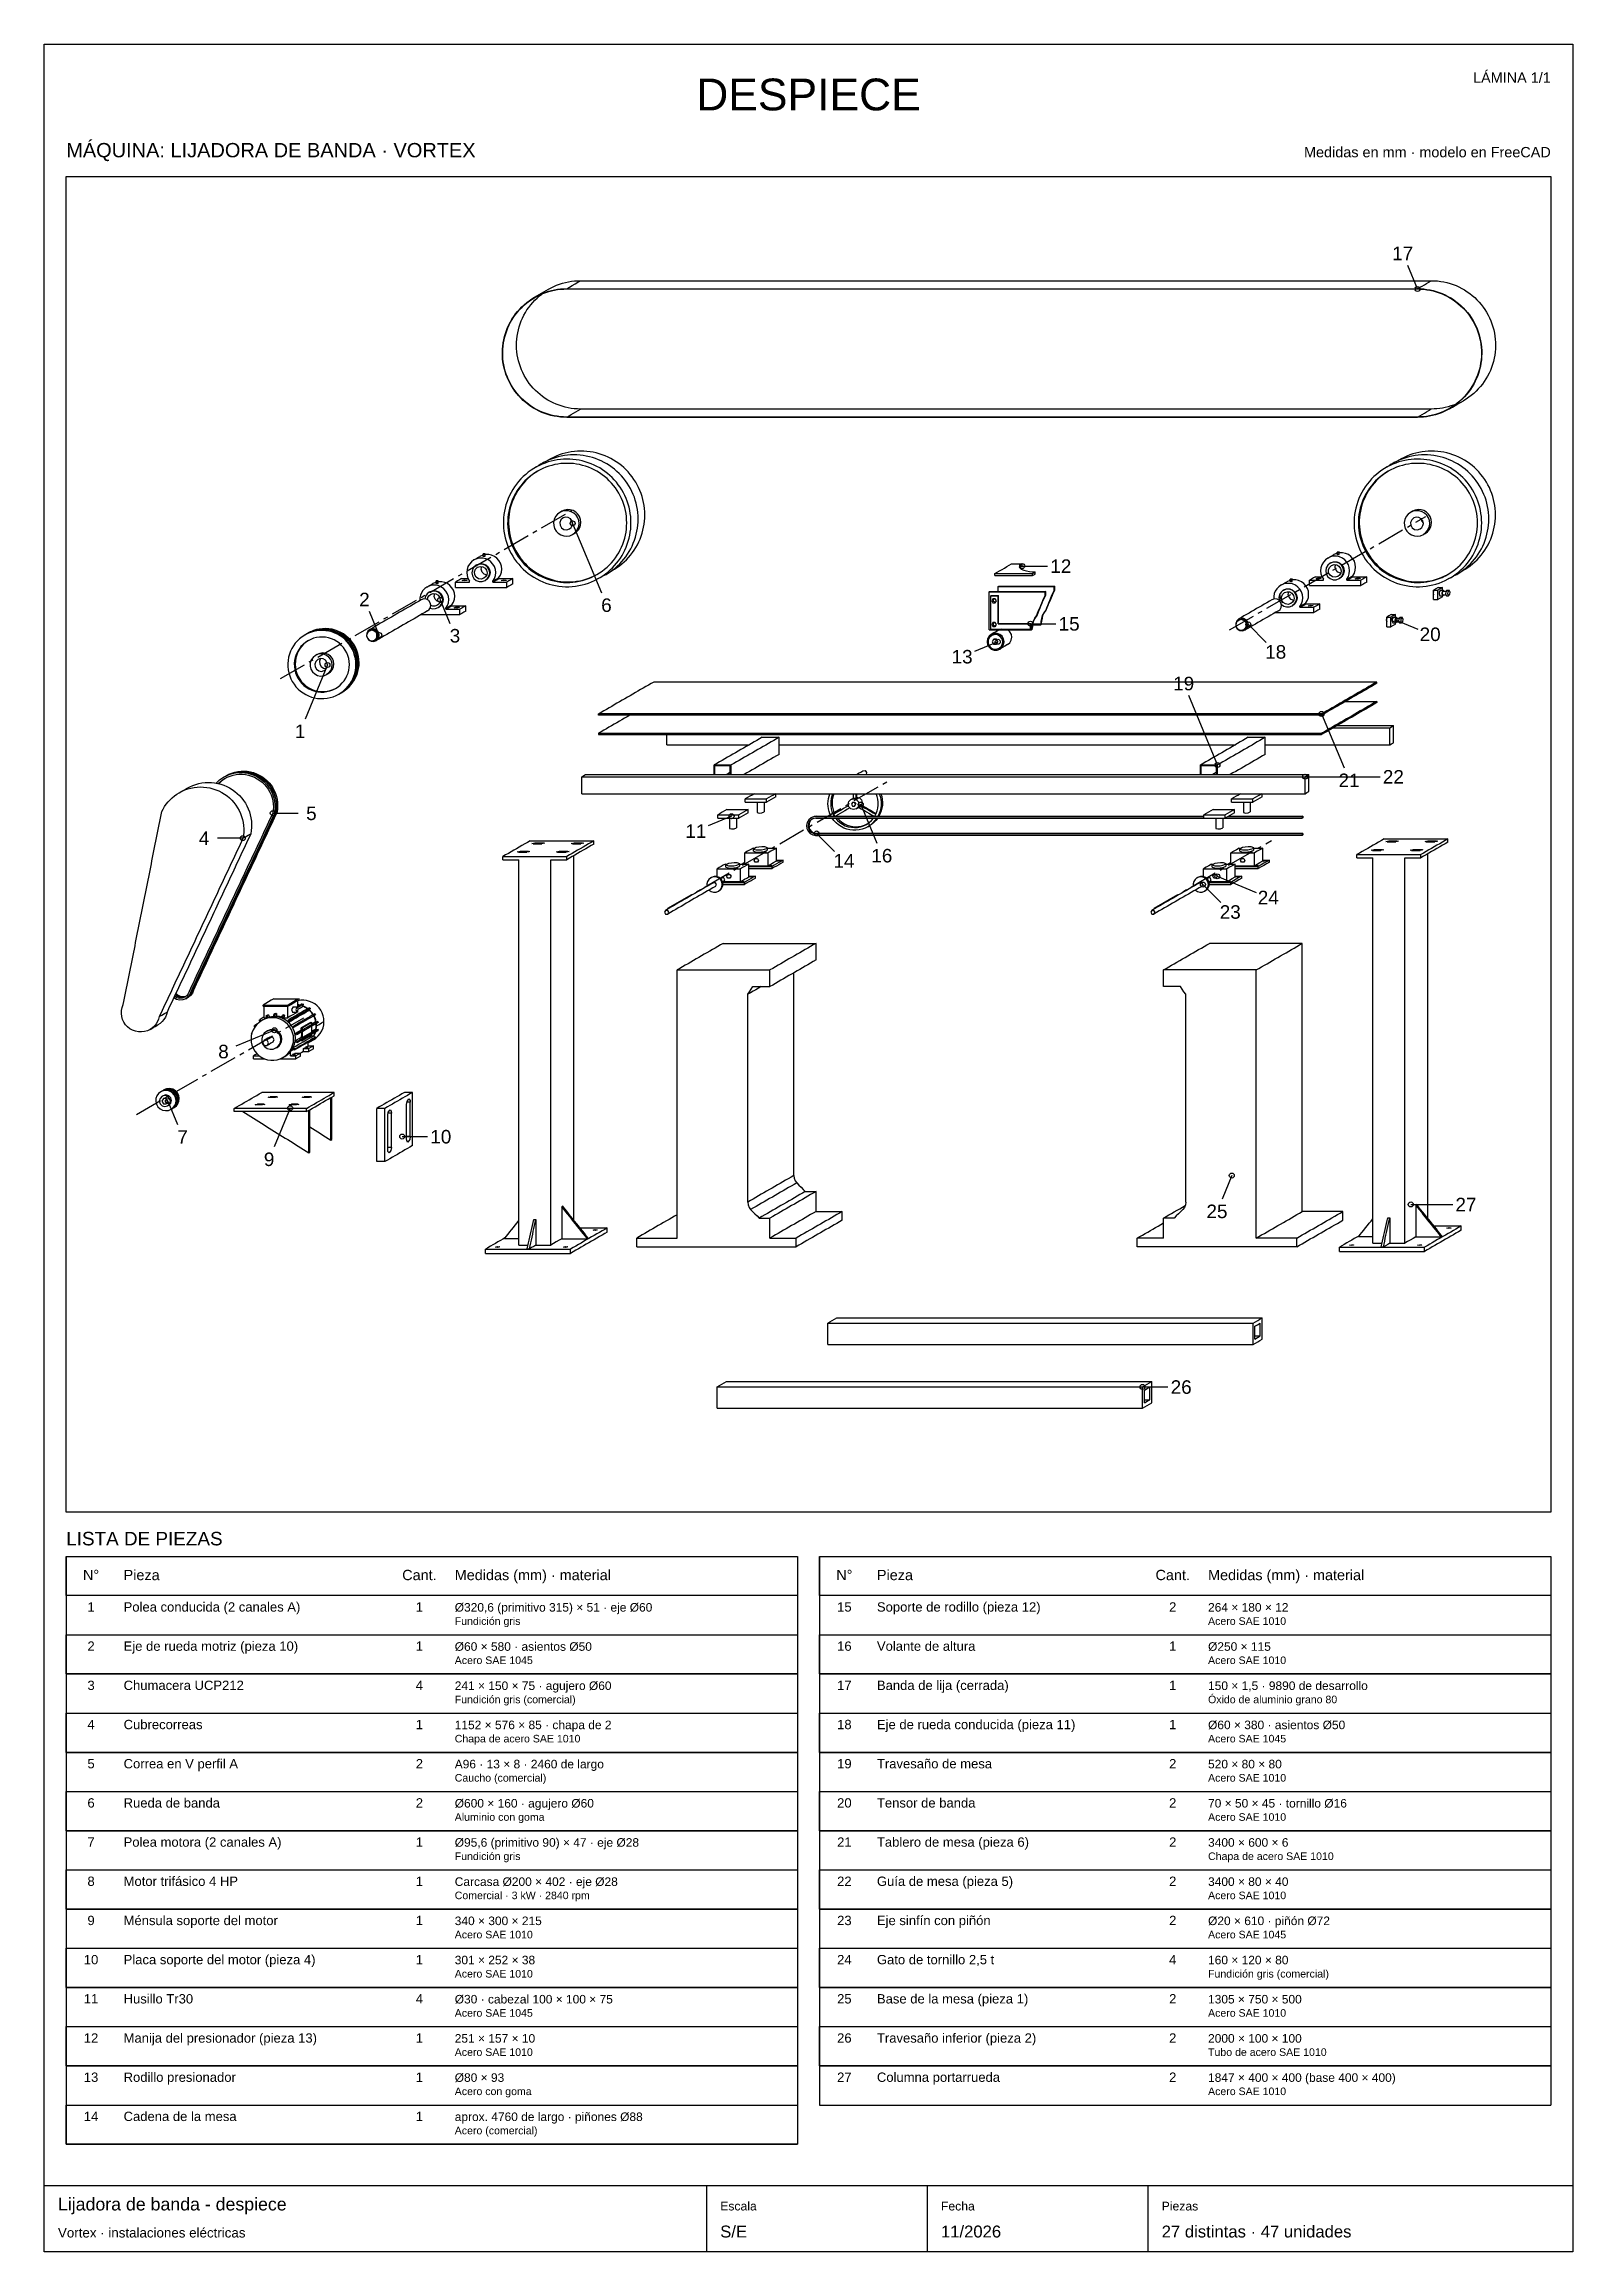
# Model space of a CAD drawing. Header units: millimetres. Extents: x 10 to 287, y 10 to 410.
import ezdxf
from ezdxf.enums import TextEntityAlignment as Align

# ---------------------------------------------------------------- set-up
doc = ezdxf.new("R2010")
doc.units = ezdxf.units.MM
doc.header["$MEASUREMENT"] = 0
for name, color, linetype in [('DIBUJO', 7, 'Continuous'), ('TABLA', 7, 'Continuous'), ('TEXTO', 7, 'Continuous')]:
    doc.layers.add(name, color=color, linetype=linetype)
doc.styles.get("Standard").update_dxf_attribs({"font": 'arial.ttf'})

msp = doc.modelspace()

# ---------------------------------------------------------------- texts
at = {"layer": 'TEXTO'}
for s, p in [('LÁMINA 1/1', (283, 403)), ('Medidas en mm · modelo en FreeCAD', (283, 389.5))]:
    msp.add_text(s, height=1.87, dxfattribs=at).set_placement(p, align=Align.RIGHT)
for s, height, p in [('DESPIECE', 5.76, (148.5, 398)), ('17', 2.45, (256.159, 370.857)), ('12', 2.45, (194.224, 314.191)), ('2', 2.45, (68.04, 308.149)), ('6', 2.45, (111.887, 307.132)), ('3', 2.45, (84.438, 301.589)), ('15', 2.45, (195.731, 303.744)), ('20', 2.45, (261.139, 301.851)), ('13', 2.45, (176.333, 297.793)), ('18', 2.45, (233.154, 298.659)), ('19', 2.45, (216.474, 292.926)), ('1', 2.45, (56.364, 284.257)), ('21', 2.45, (246.452, 275.386)), ('22', 2.45, (254.475, 276.024)), ('5', 2.45, (58.427, 269.411)), ('11', 2.45, (128.092, 266.185)), ('4', 2.45, (38.985, 264.895)), ('16', 2.45, (161.79, 261.741)), ('14', 2.45, (154.928, 260.796)), ('24', 2.45, (231.813, 254.15)), ('23', 2.45, (224.919, 251.536)), ('8', 2.45, (42.496, 226.253)), ('7', 2.45, (35.088, 210.78)), ('10', 2.45, (81.873, 210.823)), ('9', 2.45, (50.764, 206.729)), ('27', 2.45, (267.628, 198.526)), ('25', 2.45, (222.516, 197.292)), ('26', 2.45, (216.028, 165.461)), ('N°', 1.87, (18.5, 131.7)), ('Cant.', 1.87, (78, 131.7)), ('N°', 1.87, (155, 131.7)), ('Cant.', 1.87, (214.5, 131.7)), ('1', 1.69, (18.5, 126)), ('1', 1.69, (78, 126)), ('15', 1.69, (155, 126)), ('2', 1.69, (214.5, 126)), ('2', 1.69, (18.5, 118.9)), ('1', 1.69, (78, 118.9)), ('16', 1.69, (155, 118.9)), ('1', 1.69, (214.5, 118.9)), ('3', 1.69, (18.5, 111.8)), ('4', 1.69, (78, 111.8)), ('17', 1.69, (155, 111.8)), ('1', 1.69, (214.5, 111.8)), ('4', 1.69, (18.5, 104.7)), ('1', 1.69, (78, 104.7)), ('18', 1.69, (155, 104.7)), ('1', 1.69, (214.5, 104.7)), ('5', 1.69, (18.5, 97.6)), ('2', 1.69, (78, 97.6)), ('19', 1.69, (155, 97.6)), ('2', 1.69, (214.5, 97.6)), ('6', 1.69, (18.5, 90.5)), ('2', 1.69, (78, 90.5)), ('20', 1.69, (155, 90.5)), ('2', 1.69, (214.5, 90.5)), ('7', 1.69, (18.5, 83.4)), ('1', 1.69, (78, 83.4)), ('21', 1.69, (155, 83.4)), ('2', 1.69, (214.5, 83.4)), ('8', 1.69, (18.5, 76.3)), ('1', 1.69, (78, 76.3)), ('22', 1.69, (155, 76.3)), ('2', 1.69, (214.5, 76.3)), ('9', 1.69, (18.5, 69.2)), ('1', 1.69, (78, 69.2)), ('23', 1.69, (155, 69.2)), ('2', 1.69, (214.5, 69.2)), ('10', 1.69, (18.5, 62.1)), ('1', 1.69, (78, 62.1)), ('24', 1.69, (155, 62.1)), ('4', 1.69, (214.5, 62.1)), ('11', 1.69, (18.5, 55)), ('4', 1.69, (78, 55)), ('25', 1.69, (155, 55)), ('2', 1.69, (214.5, 55)), ('12', 1.69, (18.5, 47.9)), ('1', 1.69, (78, 47.9)), ('26', 1.69, (155, 47.9)), ('2', 1.69, (214.5, 47.9)), ('13', 1.69, (18.5, 40.8)), ('1', 1.69, (78, 40.8)), ('27', 1.69, (155, 40.8)), ('2', 1.69, (214.5, 40.8)), ('14', 1.69, (18.5, 33.7)), ('1', 1.69, (78, 33.7))]:
    msp.add_text(s, height=height, dxfattribs=at).set_placement(p, align=Align.CENTER)
for s, height, p in [('MÁQUINA: LIJADORA DE BANDA · VORTEX', 2.59, (14, 389.5)), ('LISTA DE PIEZAS', 2.45, (14, 138)), ('Pieza', 1.87, (24.4, 131.7)), ('Medidas (mm) · material', 1.87, (84.4, 131.7)), ('Pieza', 1.87, (160.9, 131.7)), ('Medidas (mm) · material', 1.87, (220.9, 131.7)), ('Polea conducida (2 canales A)', 1.69, (24.4, 126)), ('Ø320,6 (primitivo 315) × 51 · eje Ø60', 1.55, (84.4, 126)), ('Fundición gris', 1.37, (84.4, 123.6)), ('Soporte de rodillo (pieza 12)', 1.69, (160.9, 126)), ('Acero SAE 1010', 1.37, (220.9, 123.6)), ('264 × 180 × 12', 1.55, (220.9, 126)), ('Eje de rueda motriz (pieza 10)', 1.69, (24.4, 118.9)), ('Ø60 × 580 · asientos Ø50', 1.55, (84.4, 118.9)), ('Volante de altura', 1.69, (160.9, 118.9)), ('Ø250 × 115', 1.55, (220.9, 118.9)), ('Acero SAE 1045', 1.37, (84.4, 116.5)), ('Acero SAE 1010', 1.37, (220.9, 116.5)), ('Chumacera UCP212', 1.69, (24.4, 111.8)), ('241 × 150 × 75 · agujero Ø60', 1.55, (84.4, 111.8)), ('Banda de lija (cerrada)', 1.69, (160.9, 111.8)), ('150 × 1,5 · 9890 de desarrollo', 1.55, (220.9, 111.8)), ('Fundición gris (comercial)', 1.37, (84.4, 109.4)), ('Óxido de aluminio grano 80', 1.37, (220.9, 109.4)), ('Cubrecorreas', 1.69, (24.4, 104.7)), ('1152 × 576 × 85 · chapa de 2', 1.55, (84.4, 104.7)), ('Eje de rueda conducida (pieza 11)', 1.69, (160.9, 104.7)), ('Ø60 × 380 · asientos Ø50', 1.55, (220.9, 104.7)), ('Chapa de acero SAE 1010', 1.37, (84.4, 102.3)), ('Acero SAE 1045', 1.37, (220.9, 102.3)), ('Correa en V perfil A', 1.69, (24.4, 97.6)), ('A96 · 13 × 8 · 2460 de largo', 1.55, (84.4, 97.6)), ('Caucho (comercial)', 1.37, (84.4, 95.2)), ('Travesaño de mesa', 1.69, (160.9, 97.6)), ('Acero SAE 1010', 1.37, (220.9, 95.2)), ('520 × 80 × 80', 1.55, (220.9, 97.6)), ('Rueda de banda', 1.69, (24.4, 90.5)), ('Ø600 × 160 · agujero Ø60', 1.55, (84.4, 90.5)), ('Tensor de banda', 1.69, (160.9, 90.5)), ('70 × 50 × 45 · tornillo Ø16', 1.55, (220.9, 90.5)), ('Aluminio con goma', 1.37, (84.4, 88.1)), ('Acero SAE 1010', 1.37, (220.9, 88.1)), ('Polea motora (2 canales A)', 1.69, (24.4, 83.4)), ('Ø95,6 (primitivo 90) × 47 · eje Ø28', 1.55, (84.4, 83.4)), ('Tablero de mesa (pieza 6)', 1.69, (160.9, 83.4)), ('3400 × 600 × 6', 1.55, (220.9, 83.4)), ('Fundición gris', 1.37, (84.4, 81)), ('Chapa de acero SAE 1010', 1.37, (220.9, 81)), ('Motor trifásico 4 HP', 1.69, (24.4, 76.3)), ('Carcasa Ø200 × 402 · eje Ø28', 1.55, (84.4, 76.3)), ('Guía de mesa (pieza 5)', 1.69, (160.9, 76.3)), ('3400 × 80 × 40', 1.55, (220.9, 76.3)), ('Comercial · 3 kW · 2840 rpm', 1.37, (84.4, 73.9)), ('Acero SAE 1010', 1.37, (220.9, 73.9)), ('Ménsula soporte del motor', 1.69, (24.4, 69.2)), ('Acero SAE 1010', 1.37, (84.4, 66.8)), ('340 × 300 × 215', 1.55, (84.4, 69.2)), ('Eje sinfín con piñón', 1.69, (160.9, 69.2)), ('Acero SAE 1045', 1.37, (220.9, 66.8)), ('Ø20 × 610 · piñón Ø72', 1.55, (220.9, 69.2)), ('Placa soporte del motor (pieza 4)', 1.69, (24.4, 62.1)), ('Acero SAE 1010', 1.37, (84.4, 59.7)), ('301 × 252 × 38', 1.55, (84.4, 62.1)), ('Gato de tornillo 2,5 t', 1.69, (160.9, 62.1)), ('Fundición gris (comercial)', 1.37, (220.9, 59.7)), ('160 × 120 × 80', 1.55, (220.9, 62.1)), ('Husillo Tr30', 1.69, (24.4, 55)), ('Ø30 · cabezal 100 × 100 × 75', 1.55, (84.4, 55)), ('Base de la mesa (pieza 1)', 1.69, (160.9, 55)), ('1305 × 750 × 500', 1.55, (220.9, 55)), ('Acero SAE 1045', 1.37, (84.4, 52.6)), ('Acero SAE 1010', 1.37, (220.9, 52.6)), ('Manija del presionador (pieza 13)', 1.69, (24.4, 47.9)), ('251 × 157 × 10', 1.55, (84.4, 47.9)), ('Travesaño inferior (pieza 2)', 1.69, (160.9, 47.9)), ('2000 × 100 × 100', 1.55, (220.9, 47.9)), ('Acero SAE 1010', 1.37, (84.4, 45.5)), ('Tubo de acero SAE 1010', 1.37, (220.9, 45.5)), ('Rodillo presionador', 1.69, (24.4, 40.8)), ('Ø80 × 93', 1.55, (84.4, 40.8)), ('Columna portarrueda', 1.69, (160.9, 40.8)), ('1847 × 400 × 400 (base 400 × 400)', 1.55, (220.9, 40.8)), ('Acero con goma', 1.37, (84.4, 38.4)), ('Acero SAE 1010', 1.37, (220.9, 38.4)), ('Cadena de la mesa', 1.69, (24.4, 33.7)), ('Acero (comercial)', 1.37, (84.4, 31.3)), ('aprox. 4760 de largo · piñones Ø88', 1.55, (84.4, 33.7)), ('Lijadora de banda - despiece', 2.3, (12.5, 17.5)), ('Escala', 1.58, (132.5, 17.5)), ('Fecha', 1.58, (172.5, 17.5)), ('Piezas', 1.58, (212.5, 17.5)), ('Vortex · instalaciones eléctricas', 1.73, (12.5, 12.6)), ('S/E', 2.16, (132.5, 12.6)), ('11/2026', 2.16, (172.5, 12.6)), ('27 distintas · 47 unidades', 2.16, (212.5, 12.6))]:
    msp.add_text(s, height=height, dxfattribs=at).set_placement(p)

# ---------------------------------------------------------------- linework, layer by layer
at = {"layer": 'DIBUJO'}
for p, q in [((10, 410), (287, 410)), ((10, 10), (10, 410)), ((287, 410), (287, 10)), ((14, 386), (283, 386)), ((14, 144), (14, 386)), ((283, 386), (283, 144)), ((258.838, 365.64), (257.077, 369.89)), ((98.369, 363.836), (98.862, 364.137)), ((98.404, 363.79), (98.889, 364.087)), ((98.862, 364.137), (99.348, 364.403)), ((98.862, 364.137), (99.278, 364.38)), ((98.889, 364.087), (99.375, 364.353)), ((98.912, 363.609), (99.317, 364.002)), ((99.278, 364.38), (99.695, 364.618)), ((99.317, 364.002), (99.745, 364.38)), ((99.348, 364.403), (99.849, 364.645)), ((99.375, 364.353), (99.872, 364.592)), ((99.695, 364.618), (100.115, 364.861)), ((99.745, 364.38), (100.188, 364.73)), ((99.849, 364.645), (100.357, 364.865)), ((99.872, 364.592), (100.381, 364.811)), ((100.115, 364.861), (100.531, 365.1)), ((100.357, 364.865), (100.878, 365.058)), ((100.381, 364.811), (100.897, 365.004)), ((100.531, 365.1), (100.947, 365.343)), ((100.878, 365.058), (101.406, 365.227)), ((100.897, 365.004), (101.421, 365.17)), ((100.947, 365.343), (101.363, 365.582)), ((101.363, 365.582), (101.853, 365.848)), ((101.406, 365.227), (101.941, 365.37)), ((101.421, 365.17), (101.957, 365.316)), ((101.853, 365.848), (102.35, 366.091)), ((101.941, 365.37), (102.485, 365.489)), ((101.957, 365.316), (102.496, 365.432)), ((102.35, 366.091), (102.862, 366.31)), ((102.485, 365.489), (103.032, 365.582)), ((102.496, 365.432), (103.04, 365.524)), ((102.862, 366.31), (103.383, 366.503)), ((103.032, 365.582), (103.583, 365.647)), ((103.04, 365.524), (103.587, 365.59)), ((103.383, 366.503), (103.911, 366.673)), ((103.583, 365.647), (104.134, 365.686)), ((103.587, 365.59), (104.138, 365.628)), ((103.911, 366.673), (104.446, 366.815)), ((104.134, 365.686), (104.689, 365.698)), ((104.138, 365.628), (104.689, 365.64)), ((104.446, 366.815), (104.986, 366.935)), ((104.689, 365.698), (105.19, 365.987)), ((104.689, 365.698), (107.302, 365.698)), ((104.689, 365.64), (107.302, 365.64)), ((104.986, 366.935), (105.533, 367.027)), ((105.19, 365.987), (105.691, 366.276)), ((105.533, 367.027), (106.084, 367.093)), ((105.691, 366.276), (106.192, 366.565)), ((106.084, 367.093), (106.639, 367.131)), ((106.192, 366.565), (106.693, 366.854)), ((106.639, 367.131), (107.194, 367.143)), ((106.693, 366.854), (107.194, 367.143)), ((107.194, 367.143), (109.807, 367.143)), ((107.302, 365.698), (109.915, 365.698)), ((107.302, 365.64), (109.915, 365.64)), ((109.807, 367.143), (112.42, 367.143)), ((109.915, 365.698), (112.528, 365.698)), ((109.915, 365.64), (112.528, 365.64)), ((112.42, 367.143), (115.032, 367.143)), ((112.528, 365.698), (115.14, 365.698)), ((112.528, 365.64), (115.14, 365.64)), ((115.032, 367.143), (117.645, 367.143)), ((115.14, 365.698), (117.753, 365.698)), ((115.14, 365.64), (117.753, 365.64)), ((117.645, 367.143), (120.258, 367.143)), ((117.753, 365.698), (120.366, 365.698)), ((117.753, 365.64), (120.366, 365.64)), ((120.258, 367.143), (122.871, 367.143)), ((120.366, 365.698), (122.979, 365.698)), ((120.366, 365.64), (122.979, 365.64)), ((122.871, 367.143), (125.484, 367.143)), ((122.979, 365.698), (125.592, 365.698)), ((122.979, 365.64), (125.592, 365.64)), ((125.484, 367.143), (128.097, 367.143)), ((125.592, 365.698), (128.204, 365.698)), ((125.592, 365.64), (128.204, 365.64)), ((128.097, 367.143), (130.709, 367.143)), ((128.204, 365.698), (130.817, 365.698)), ((128.204, 365.64), (130.817, 365.64)), ((130.709, 367.143), (133.322, 367.143)), ((130.817, 365.698), (133.43, 365.698)), ((130.817, 365.64), (133.43, 365.64)), ((133.322, 367.143), (135.935, 367.143)), ((133.43, 365.698), (136.043, 365.698)), ((133.43, 365.64), (136.043, 365.64)), ((135.935, 367.143), (138.548, 367.143)), ((136.043, 365.698), (138.656, 365.698)), ((136.043, 365.64), (138.656, 365.64)), ((138.548, 367.143), (141.157, 367.143)), ((138.656, 365.698), (141.269, 365.698)), ((138.656, 365.64), (141.269, 365.64)), ((141.157, 367.143), (143.77, 367.143)), ((141.269, 365.698), (143.881, 365.698)), ((141.269, 365.64), (143.881, 365.64)), ((143.77, 367.143), (146.382, 367.143)), ((143.881, 365.698), (146.494, 365.698)), ((143.881, 365.64), (146.494, 365.64)), ((146.382, 367.143), (148.995, 367.143)), ((146.494, 365.698), (149.107, 365.698)), ((146.494, 365.64), (149.107, 365.64)), ((148.995, 367.143), (151.608, 367.143)), ((149.107, 365.698), (151.72, 365.698)), ((149.107, 365.64), (151.72, 365.64)), ((151.608, 367.143), (154.221, 367.143)), ((151.72, 365.698), (154.333, 365.698)), ((151.72, 365.64), (154.333, 365.64)), ((154.221, 367.143), (156.834, 367.143)), ((154.333, 365.698), (156.945, 365.698)), ((154.333, 365.64), (156.945, 365.64)), ((156.834, 367.143), (159.446, 367.143)), ((156.945, 365.698), (159.558, 365.698)), ((156.945, 365.64), (159.558, 365.64)), ((159.446, 367.143), (162.059, 367.143)), ((159.558, 365.698), (162.171, 365.698)), ((159.558, 365.64), (162.171, 365.64)), ((162.059, 367.143), (164.672, 367.143)), ((162.171, 365.698), (164.784, 365.698)), ((162.171, 365.64), (164.784, 365.64)), ((164.672, 367.143), (167.285, 367.143)), ((164.784, 365.698), (167.397, 365.698)), ((164.784, 365.64), (167.397, 365.64)), ((167.285, 367.143), (169.898, 367.143)), ((167.397, 365.698), (170.01, 365.698)), ((167.397, 365.64), (170.01, 365.64)), ((169.898, 367.143), (172.511, 367.143)), ((170.01, 365.698), (172.622, 365.698)), ((170.01, 365.64), (172.622, 365.64)), ((172.511, 367.143), (175.123, 367.143)), ((172.622, 365.698), (175.231, 365.698)), ((172.622, 365.64), (175.231, 365.64)), ((175.123, 367.143), (177.736, 367.143)), ((175.231, 365.698), (177.844, 365.698)), ((175.231, 365.64), (177.844, 365.64)), ((177.736, 367.143), (180.349, 367.143)), ((177.844, 365.698), (180.457, 365.698)), ((177.844, 365.64), (180.457, 365.64)), ((180.349, 367.143), (182.962, 367.143)), ((180.457, 365.698), (183.07, 365.698)), ((180.457, 365.64), (183.07, 365.64)), ((182.962, 367.143), (185.575, 367.143)), ((183.07, 365.698), (185.683, 365.698)), ((183.07, 365.64), (185.683, 365.64)), ((185.575, 367.143), (188.187, 367.143)), ((185.683, 365.698), (188.295, 365.698)), ((185.683, 365.64), (188.295, 365.64)), ((188.187, 367.143), (190.8, 367.143)), ((188.295, 365.698), (190.908, 365.698)), ((188.295, 365.64), (190.908, 365.64)), ((190.8, 367.143), (193.413, 367.143)), ((190.908, 365.698), (193.521, 365.698)), ((190.908, 365.64), (193.521, 365.64)), ((193.413, 367.143), (196.026, 367.143)), ((193.521, 365.698), (196.134, 365.698)), ((193.521, 365.64), (196.134, 365.64)), ((196.026, 367.143), (198.639, 367.143)), ((196.134, 365.698), (198.747, 365.698)), ((196.134, 365.64), (198.747, 365.64)), ((198.639, 367.143), (201.252, 367.143)), ((198.747, 365.698), (201.359, 365.698)), ((198.747, 365.64), (201.359, 365.64)), ((201.252, 367.143), (203.864, 367.143)), ((201.359, 365.698), (203.972, 365.698)), ((201.359, 365.64), (203.972, 365.64)), ((203.864, 367.143), (206.477, 367.143)), ((203.972, 365.698), (206.585, 365.698)), ((203.972, 365.64), (206.585, 365.64)), ((206.477, 367.143), (209.09, 367.143)), ((206.585, 365.698), (209.198, 365.698)), ((206.585, 365.64), (209.198, 365.64)), ((209.09, 367.143), (211.703, 367.143)), ((209.198, 365.698), (211.811, 365.698)), ((209.198, 365.64), (211.811, 365.64)), ((211.703, 367.143), (214.316, 367.143)), ((211.811, 365.698), (214.424, 365.698)), ((211.811, 365.64), (214.424, 365.64)), ((214.316, 367.143), (216.925, 367.143)), ((214.424, 365.698), (217.036, 365.698)), ((214.424, 365.64), (217.036, 365.64)), ((216.925, 367.143), (219.537, 367.143)), ((217.036, 365.698), (219.649, 365.698)), ((217.036, 365.64), (219.649, 365.64)), ((219.537, 367.143), (222.15, 367.143)), ((219.649, 365.698), (222.262, 365.698)), ((219.649, 365.64), (222.262, 365.64)), ((222.15, 367.143), (224.763, 367.143)), ((222.262, 365.698), (224.875, 365.698)), ((222.262, 365.64), (224.875, 365.64)), ((224.763, 367.143), (227.376, 367.143)), ((224.875, 365.698), (227.488, 365.698)), ((224.875, 365.64), (227.488, 365.64)), ((227.376, 367.143), (229.989, 367.143)), ((227.488, 365.698), (230.1, 365.698)), ((227.488, 365.64), (230.1, 365.64)), ((229.989, 367.143), (232.602, 367.143)), ((230.1, 365.698), (232.713, 365.698)), ((230.1, 365.64), (232.713, 365.64)), ((232.602, 367.143), (235.214, 367.143)), ((232.713, 365.698), (235.326, 365.698)), ((232.713, 365.64), (235.326, 365.64)), ((235.214, 367.143), (237.827, 367.143)), ((235.326, 365.698), (237.939, 365.698)), ((235.326, 365.64), (237.939, 365.64)), ((237.827, 367.143), (240.44, 367.143)), ((237.939, 365.698), (240.552, 365.698)), ((237.939, 365.64), (240.552, 365.64)), ((240.44, 367.143), (243.053, 367.143)), ((240.552, 365.698), (243.165, 365.698)), ((240.552, 365.64), (243.165, 365.64)), ((243.053, 367.143), (245.666, 367.143)), ((243.165, 365.698), (245.777, 365.698)), ((243.165, 365.64), (245.777, 365.64)), ((245.666, 367.143), (248.278, 367.143)), ((245.777, 365.698), (248.39, 365.698)), ((245.777, 365.64), (248.39, 365.64)), ((248.278, 367.143), (250.891, 367.143)), ((248.39, 365.698), (250.999, 365.698)), ((248.39, 365.64), (250.999, 365.64)), ((250.891, 367.143), (253.504, 367.143)), ((250.999, 365.698), (253.612, 365.698)), ((250.999, 365.64), (253.612, 365.64)), ((253.504, 367.143), (256.117, 367.143)), ((253.612, 365.698), (256.225, 365.698)), ((253.612, 365.64), (256.225, 365.64)), ((256.117, 367.143), (258.73, 367.143)), ((256.225, 365.698), (258.838, 365.698)), ((256.225, 365.64), (258.838, 365.64)), ((258.73, 367.143), (261.343, 367.143)), ((258.838, 365.698), (259.258, 365.94)), ((258.838, 365.698), (259.416, 365.686)), ((258.838, 365.64), (259.412, 365.628)), ((259.258, 365.94), (259.674, 366.179)), ((259.412, 365.628), (259.982, 365.586)), ((259.416, 365.686), (259.99, 365.644)), ((259.674, 366.179), (260.09, 366.422)), ((259.982, 365.586), (260.553, 365.513)), ((259.99, 365.644), (260.56, 365.57)), ((260.09, 366.422), (260.506, 366.661)), ((260.506, 366.661), (260.926, 366.904)), ((260.553, 365.513), (261.115, 365.416)), ((260.56, 365.57), (261.127, 365.474)), ((260.926, 366.904), (261.343, 367.143)), ((261.115, 365.416), (261.674, 365.289)), ((261.127, 365.474), (261.689, 365.347)), ((261.343, 367.143), (261.917, 367.131)), ((261.674, 365.289), (262.225, 365.135)), ((261.689, 365.347), (262.244, 365.189)), ((261.917, 367.131), (262.491, 367.089)), ((262.225, 365.135), (262.772, 364.954)), ((262.244, 365.189), (262.792, 365.008)), ((262.491, 367.089), (263.065, 367.016)), ((262.772, 364.954), (263.304, 364.746)), ((262.792, 365.008), (263.327, 364.8)), ((263.065, 367.016), (263.632, 366.919)), ((263.304, 364.746), (263.828, 364.514)), ((263.327, 364.8), (263.851, 364.565)), ((263.632, 366.919), (264.19, 366.792)), ((263.828, 364.514), (264.337, 364.256)), ((263.851, 364.565), (264.368, 364.306)), ((264.19, 366.792), (264.745, 366.634)), ((264.337, 364.256), (264.838, 363.971)), ((264.368, 364.306), (264.865, 364.021)), ((264.745, 366.634), (265.293, 366.453)), ((264.865, 364.021), (265.35, 363.709)), ((265.293, 366.453), (265.828, 366.245)), ((265.828, 366.245), (266.356, 366.01)), ((266.356, 366.01), (266.869, 365.751)), ((266.869, 365.751), (267.37, 365.466)), ((267.37, 365.466), (267.855, 365.154)), ((267.855, 365.154), (268.325, 364.823)), ((268.325, 364.823), (268.776, 364.464)), ((268.776, 364.464), (269.212, 364.087)), ((269.212, 364.087), (269.624, 363.69)), ((94.481, 359.67), (94.773, 360.167)), ((94.531, 359.643), (94.82, 360.137)), ((94.773, 360.167), (95.086, 360.649)), ((94.82, 360.137), (95.136, 360.614)), ((95.086, 360.649), (95.425, 361.115)), ((95.136, 360.614), (95.471, 361.081)), ((95.425, 361.115), (95.787, 361.563)), ((95.471, 361.081), (95.829, 361.528)), ((95.787, 361.563), (96.168, 361.994)), ((95.829, 361.528), (96.211, 361.956)), ((96.168, 361.994), (96.569, 362.406)), ((96.211, 361.956), (96.612, 362.364)), ((96.442, 359.84), (96.666, 360.36)), ((96.569, 362.406), (96.993, 362.796)), ((96.612, 362.364), (97.032, 362.753)), ((96.666, 360.36), (96.916, 360.869)), ((96.916, 360.869), (97.194, 361.362)), ((96.993, 362.796), (97.436, 363.166)), ((97.032, 362.753), (97.471, 363.119)), ((97.194, 361.362), (97.49, 361.844)), ((97.436, 363.166), (97.895, 363.512)), ((97.471, 363.119), (97.93, 363.466)), ((97.49, 361.844), (97.814, 362.31)), ((97.814, 362.31), (98.157, 362.761)), ((97.895, 363.512), (98.369, 363.836)), ((97.93, 363.466), (98.404, 363.79)), ((98.157, 362.761), (98.523, 363.193)), ((98.523, 363.193), (98.912, 363.609)), ((264.838, 363.971), (265.32, 363.663)), ((265.32, 363.663), (265.786, 363.331)), ((265.35, 363.709), (265.821, 363.378)), ((265.786, 363.331), (266.237, 362.977)), ((265.821, 363.378), (266.275, 363.019)), ((266.237, 362.977), (266.668, 362.599)), ((266.275, 363.019), (266.707, 362.642)), ((266.668, 362.599), (267.081, 362.202)), ((266.707, 362.642), (267.123, 362.245)), ((267.081, 362.202), (267.474, 361.786)), ((267.123, 362.245), (267.516, 361.825)), ((267.474, 361.786), (267.848, 361.351)), ((267.516, 361.825), (267.89, 361.385)), ((267.848, 361.351), (268.198, 360.896)), ((267.89, 361.385), (268.245, 360.93)), ((268.198, 360.896), (268.522, 360.426)), ((268.245, 360.93), (268.572, 360.456)), ((268.522, 360.426), (268.826, 359.94)), ((268.572, 360.456), (268.877, 359.971)), ((269.624, 363.69), (270.021, 363.27)), ((270.021, 363.27), (270.395, 362.83)), ((270.395, 362.83), (270.746, 362.376)), ((270.746, 362.376), (271.073, 361.902)), ((271.073, 361.902), (271.381, 361.416)), ((271.381, 361.416), (271.659, 360.911)), ((271.659, 360.911), (271.917, 360.395)), ((271.917, 360.395), (272.144, 359.867)), ((93.178, 355.878), (93.282, 356.441)), ((93.236, 355.867), (93.34, 356.429)), ((93.282, 356.441), (93.417, 357.004)), ((93.34, 356.429), (93.471, 356.988)), ((93.417, 357.004), (93.575, 357.555)), ((93.471, 356.988), (93.629, 357.539)), ((93.575, 357.555), (93.764, 358.102)), ((93.629, 357.539), (93.818, 358.079)), ((93.764, 358.102), (93.976, 358.634)), ((93.818, 358.079), (94.03, 358.614)), ((93.976, 358.634), (94.215, 359.158)), ((94.03, 358.614), (94.269, 359.135)), ((94.215, 359.158), (94.481, 359.67)), ((94.269, 359.135), (94.531, 359.643)), ((95.606, 355.978), (95.641, 356.545)), ((95.641, 356.545), (95.706, 357.108)), ((95.706, 357.108), (95.802, 357.666)), ((95.802, 357.666), (95.922, 358.221)), ((95.922, 358.221), (96.068, 358.769)), ((96.068, 358.769), (96.242, 359.308)), ((96.242, 359.308), (96.442, 359.84)), ((268.826, 359.94), (269.108, 359.439)), ((268.877, 359.971), (269.158, 359.466)), ((269.108, 359.439), (269.358, 358.927)), ((269.158, 359.466), (269.412, 358.95)), ((269.358, 358.927), (269.589, 358.402)), ((269.412, 358.95), (269.643, 358.422)), ((269.589, 358.402), (269.79, 357.867)), ((269.643, 358.422), (269.844, 357.882)), ((269.79, 357.867), (269.967, 357.32)), ((269.844, 357.882), (270.021, 357.335)), ((269.967, 357.32), (270.114, 356.765)), ((270.021, 357.335), (270.171, 356.78)), ((270.114, 356.765), (270.237, 356.206)), ((270.171, 356.78), (270.291, 356.217)), ((270.237, 356.206), (270.329, 355.639)), ((270.291, 356.217), (270.387, 355.647)), ((272.144, 359.867), (272.349, 359.327)), ((272.349, 359.327), (272.526, 358.78)), ((272.526, 358.78), (272.672, 358.225)), ((272.672, 358.225), (272.796, 357.663)), ((272.796, 357.663), (272.888, 357.092)), ((272.888, 357.092), (272.954, 356.522)), ((272.954, 356.522), (272.992, 355.948)), ((93.035, 354.156), (93.055, 354.734)), ((93.043, 353.581), (93.035, 354.156)), ((93.078, 353.007), (93.043, 353.581)), ((93.055, 354.734), (93.101, 355.304)), ((93.143, 352.433), (93.078, 353.007)), ((93.093, 354.156), (93.113, 354.73)), ((93.101, 353.581), (93.093, 354.156)), ((93.101, 355.304), (93.178, 355.878)), ((93.136, 353.011), (93.101, 353.581)), ((93.113, 354.73), (93.159, 355.3)), ((93.201, 352.441), (93.136, 353.011)), ((93.24, 351.867), (93.143, 352.433)), ((93.159, 355.3), (93.236, 355.867)), ((93.294, 351.878), (93.201, 352.441)), ((95.594, 355.412), (95.606, 355.978)), ((95.614, 354.845), (95.594, 355.412)), ((95.656, 354.279), (95.614, 354.845)), ((95.729, 353.716), (95.656, 354.279)), ((95.829, 353.158), (95.729, 353.716)), ((95.957, 352.606), (95.829, 353.158)), ((96.111, 352.059), (95.957, 352.606)), ((96.292, 351.524), (96.111, 352.059)), ((270.295, 352.217), (270.191, 351.651)), ((270.352, 352.206), (270.248, 351.639)), ((270.372, 352.784), (270.295, 352.217)), ((270.329, 355.639), (270.391, 355.073)), ((270.43, 352.776), (270.352, 352.206)), ((270.418, 353.354), (270.372, 352.784)), ((270.387, 355.647), (270.449, 355.077)), ((270.391, 355.073), (270.43, 354.499)), ((270.437, 353.928), (270.418, 353.354)), ((270.43, 354.499), (270.437, 353.928)), ((270.476, 353.35), (270.43, 352.776)), ((270.449, 355.077), (270.487, 354.502)), ((270.495, 353.924), (270.476, 353.35)), ((270.487, 354.502), (270.495, 353.924)), ((272.618, 352.526), (272.457, 351.971)), ((272.75, 353.084), (272.618, 352.526)), ((272.854, 353.651), (272.75, 353.084)), ((272.931, 354.221), (272.854, 353.651)), ((272.981, 354.795), (272.931, 354.221)), ((273, 355.37), (272.981, 354.795)), ((272.992, 355.948), (273, 355.37)), ((93.359, 351.304), (93.24, 351.867)), ((93.417, 351.315), (93.294, 351.878)), ((93.509, 350.749), (93.359, 351.304)), ((93.563, 350.764), (93.417, 351.315)), ((93.683, 350.198), (93.509, 350.749)), ((93.741, 350.217), (93.563, 350.764)), ((93.887, 349.658), (93.683, 350.198)), ((93.941, 349.682), (93.741, 350.217)), ((94.118, 349.13), (93.887, 349.658)), ((94.168, 349.157), (93.941, 349.682)), ((94.373, 348.618), (94.118, 349.13)), ((94.423, 348.645), (94.168, 349.157)), ((94.654, 348.113), (94.373, 348.618)), ((94.704, 348.144), (94.423, 348.645)), ((94.958, 347.624), (94.654, 348.113)), ((95.005, 347.658), (94.704, 348.144)), ((96.5, 350.996), (96.292, 351.524)), ((96.731, 350.479), (96.5, 350.996)), ((96.989, 349.974), (96.731, 350.479)), ((97.271, 349.481), (96.989, 349.974)), ((97.575, 349.003), (97.271, 349.481)), ((97.903, 348.541), (97.575, 349.003)), ((98.253, 348.094), (97.903, 348.541)), ((98.627, 347.666), (98.253, 348.094)), ((268.996, 348.441), (268.707, 347.947)), ((269.046, 348.414), (268.757, 347.917)), ((269.262, 348.949), (268.996, 348.441)), ((269.312, 348.926), (269.046, 348.414)), ((269.501, 349.47), (269.262, 348.949)), ((269.555, 349.446), (269.312, 348.926)), ((269.713, 350.001), (269.501, 349.47)), ((269.767, 349.982), (269.555, 349.446)), ((269.898, 350.545), (269.713, 350.001)), ((269.956, 350.525), (269.767, 349.982)), ((270.06, 351.096), (269.898, 350.545)), ((270.114, 351.08), (269.956, 350.525)), ((270.191, 351.651), (270.06, 351.096)), ((270.248, 351.639), (270.114, 351.08)), ((270.607, 348.414), (270.248, 347.963)), ((270.946, 348.88), (270.607, 348.414)), ((271.262, 349.362), (270.946, 348.88)), ((271.551, 349.859), (271.262, 349.362)), ((271.817, 350.371), (271.551, 349.859)), ((272.056, 350.892), (271.817, 350.371)), ((272.272, 351.427), (272.056, 350.892)), ((272.457, 351.971), (272.272, 351.427)), ((95.286, 347.153), (94.958, 347.624)), ((95.332, 347.188), (95.005, 347.658)), ((95.637, 346.695), (95.286, 347.153)), ((95.683, 346.733), (95.332, 347.188)), ((96.01, 346.259), (95.637, 346.695)), ((96.057, 346.298), (95.683, 346.733)), ((96.407, 345.839), (96.01, 346.259)), ((96.45, 345.882), (96.057, 346.298)), ((96.824, 345.439), (96.407, 345.839)), ((96.862, 345.481), (96.45, 345.882)), ((97.255, 345.061), (96.824, 345.439)), ((97.294, 345.107), (96.862, 345.481)), ((97.71, 344.706), (97.255, 345.061)), ((97.745, 344.753), (97.294, 345.107)), ((98.176, 344.371), (97.71, 344.706)), ((98.211, 344.421), (97.745, 344.753)), ((98.662, 344.063), (98.176, 344.371)), ((98.693, 344.113), (98.211, 344.421)), ((99.016, 347.258), (98.627, 347.666)), ((99.163, 343.778), (98.662, 344.063)), ((99.19, 343.828), (98.693, 344.113)), ((99.429, 346.868), (99.016, 347.258)), ((99.86, 346.498), (99.429, 346.868)), ((100.307, 346.152), (99.86, 346.498)), ((100.774, 345.828), (100.307, 346.152)), ((101.252, 345.523), (100.774, 345.828)), ((101.745, 345.246), (101.252, 345.523)), ((102.254, 344.992), (101.745, 345.246)), ((102.774, 344.764), (102.254, 344.992)), ((103.302, 344.56), (102.774, 344.764)), ((103.841, 344.383), (103.302, 344.56)), ((104.388, 344.232), (103.841, 344.383)), ((104.94, 344.109), (104.388, 344.232)), ((105.498, 344.013), (104.94, 344.109)), ((106.061, 343.943), (105.498, 344.013)), ((263.385, 344.07), (262.88, 343.99)), ((263.89, 344.171), (263.385, 344.07)), ((264.391, 344.294), (263.89, 344.171)), ((264.88, 344.44), (264.391, 344.294)), ((265.127, 344.294), (264.637, 343.997)), ((265.158, 344.248), (264.668, 343.947)), ((264.668, 343.947), (265.169, 344.236)), ((265.366, 344.606), (264.88, 344.44)), ((265.601, 344.618), (265.127, 344.294)), ((265.636, 344.571), (265.158, 344.248)), ((265.169, 344.236), (265.67, 344.525)), ((265.844, 344.795), (265.366, 344.606)), ((266.059, 344.961), (265.601, 344.618)), ((266.094, 344.918), (265.636, 344.571)), ((265.67, 344.525), (266.171, 344.814)), ((266.499, 345.331), (266.059, 344.961)), ((266.537, 345.288), (266.094, 344.918)), ((266.171, 344.814), (266.672, 345.103)), ((266.919, 345.72), (266.499, 345.331)), ((266.957, 345.677), (266.537, 345.288)), ((266.672, 345.103), (267.169, 345.392)), ((267.32, 346.128), (266.919, 345.72)), ((267.362, 346.09), (266.957, 345.677)), ((267.663, 345.693), (267.169, 345.392)), ((267.701, 346.556), (267.32, 346.128)), ((267.744, 346.518), (267.362, 346.09)), ((268.137, 346.017), (267.663, 345.693)), ((268.06, 347.003), (267.701, 346.556)), ((268.106, 346.968), (267.744, 346.518)), ((268.395, 347.466), (268.06, 347.003)), ((268.445, 347.435), (268.106, 346.968)), ((268.599, 346.363), (268.137, 346.017)), ((268.707, 347.947), (268.395, 347.466)), ((268.757, 347.917), (268.445, 347.435)), ((269.038, 346.733), (268.599, 346.363)), ((269.462, 347.123), (269.038, 346.733)), ((269.867, 347.535), (269.462, 347.123)), ((270.248, 347.963), (269.867, 347.535)), ((99.675, 343.516), (99.163, 343.778)), ((99.702, 343.57), (99.19, 343.828)), ((100.203, 343.284), (99.675, 343.516)), ((100.226, 343.334), (99.702, 343.57)), ((100.739, 343.072), (100.203, 343.284)), ((100.758, 343.13), (100.226, 343.334)), ((101.286, 342.891), (100.739, 343.072)), ((101.302, 342.949), (100.758, 343.13)), ((101.841, 342.737), (101.286, 342.891)), ((101.857, 342.795), (101.302, 342.949)), ((102.404, 342.61), (101.841, 342.737)), ((102.415, 342.668), (101.857, 342.795)), ((102.97, 342.514), (102.404, 342.61)), ((102.978, 342.568), (102.415, 342.668)), ((103.541, 342.44), (102.97, 342.514)), ((103.548, 342.498), (102.978, 342.568)), ((104.115, 342.398), (103.541, 342.44)), ((104.119, 342.456), (103.548, 342.498)), ((104.689, 342.383), (104.115, 342.398)), ((104.689, 342.44), (104.119, 342.456)), ((104.689, 342.44), (105.109, 342.683)), ((107.302, 342.44), (104.689, 342.44)), ((107.302, 342.383), (104.689, 342.383)), ((105.109, 342.683), (105.525, 342.922)), ((105.525, 342.922), (105.942, 343.165)), ((105.942, 343.165), (106.358, 343.404)), ((106.627, 343.901), (106.061, 343.943)), ((106.358, 343.404), (106.778, 343.647)), ((107.194, 343.886), (106.627, 343.901)), ((106.778, 343.647), (107.194, 343.886)), ((109.807, 343.886), (107.194, 343.886)), ((109.915, 342.44), (107.302, 342.44)), ((109.915, 342.383), (107.302, 342.383)), ((112.42, 343.886), (109.807, 343.886)), ((112.528, 342.44), (109.915, 342.44)), ((112.528, 342.383), (109.915, 342.383)), ((115.032, 343.886), (112.42, 343.886)), ((115.14, 342.44), (112.528, 342.44)), ((115.14, 342.383), (112.528, 342.383)), ((117.645, 343.886), (115.032, 343.886)), ((117.753, 342.44), (115.14, 342.44)), ((117.753, 342.383), (115.14, 342.383)), ((120.258, 343.886), (117.645, 343.886)), ((120.366, 342.44), (117.753, 342.44)), ((120.366, 342.383), (117.753, 342.383)), ((122.871, 343.886), (120.258, 343.886)), ((122.979, 342.44), (120.366, 342.44)), ((122.979, 342.383), (120.366, 342.383)), ((125.484, 343.886), (122.871, 343.886)), ((125.592, 342.44), (122.979, 342.44)), ((125.592, 342.383), (122.979, 342.383)), ((128.097, 343.886), (125.484, 343.886)), ((128.204, 342.44), (125.592, 342.44)), ((128.204, 342.383), (125.592, 342.383)), ((130.709, 343.886), (128.097, 343.886)), ((130.817, 342.44), (128.204, 342.44)), ((130.817, 342.383), (128.204, 342.383)), ((133.322, 343.886), (130.709, 343.886)), ((133.43, 342.44), (130.817, 342.44)), ((133.43, 342.383), (130.817, 342.383)), ((135.935, 343.886), (133.322, 343.886)), ((136.043, 342.44), (133.43, 342.44)), ((136.043, 342.383), (133.43, 342.383)), ((138.548, 343.886), (135.935, 343.886)), ((138.656, 342.44), (136.043, 342.44)), ((138.656, 342.383), (136.043, 342.383)), ((141.157, 343.886), (138.548, 343.886)), ((141.269, 342.44), (138.656, 342.44)), ((141.269, 342.383), (138.656, 342.383)), ((143.77, 343.886), (141.157, 343.886)), ((143.881, 342.44), (141.269, 342.44)), ((143.881, 342.383), (141.269, 342.383)), ((146.382, 343.886), (143.77, 343.886)), ((146.494, 342.44), (143.881, 342.44)), ((146.494, 342.383), (143.881, 342.383)), ((148.995, 343.886), (146.382, 343.886)), ((149.107, 342.44), (146.494, 342.44)), ((149.107, 342.383), (146.494, 342.383)), ((151.608, 343.886), (148.995, 343.886)), ((151.72, 342.44), (149.107, 342.44)), ((151.72, 342.383), (149.107, 342.383)), ((154.221, 343.886), (151.608, 343.886)), ((154.333, 342.44), (151.72, 342.44)), ((154.333, 342.383), (151.72, 342.383)), ((156.834, 343.886), (154.221, 343.886)), ((156.945, 342.44), (154.333, 342.44)), ((156.945, 342.383), (154.333, 342.383)), ((159.446, 343.886), (156.834, 343.886)), ((159.558, 342.44), (156.945, 342.44)), ((159.558, 342.383), (156.945, 342.383)), ((162.059, 343.886), (159.446, 343.886)), ((162.171, 342.44), (159.558, 342.44)), ((162.171, 342.383), (159.558, 342.383)), ((164.672, 343.886), (162.059, 343.886)), ((164.784, 342.44), (162.171, 342.44)), ((164.784, 342.383), (162.171, 342.383)), ((167.285, 343.886), (164.672, 343.886)), ((167.397, 342.44), (164.784, 342.44)), ((167.397, 342.383), (164.784, 342.383)), ((169.898, 343.886), (167.285, 343.886)), ((170.01, 342.44), (167.397, 342.44)), ((170.01, 342.383), (167.397, 342.383)), ((172.511, 343.886), (169.898, 343.886)), ((172.622, 342.44), (170.01, 342.44)), ((172.622, 342.383), (170.01, 342.383)), ((175.123, 343.886), (172.511, 343.886)), ((175.231, 342.44), (172.622, 342.44)), ((175.231, 342.383), (172.622, 342.383)), ((177.736, 343.886), (175.123, 343.886)), ((177.844, 342.44), (175.231, 342.44)), ((177.844, 342.383), (175.231, 342.383)), ((180.349, 343.886), (177.736, 343.886)), ((180.457, 342.44), (177.844, 342.44)), ((180.457, 342.383), (177.844, 342.383)), ((182.962, 343.886), (180.349, 343.886)), ((183.07, 342.44), (180.457, 342.44)), ((183.07, 342.383), (180.457, 342.383)), ((185.575, 343.886), (182.962, 343.886)), ((185.683, 342.44), (183.07, 342.44)), ((185.683, 342.383), (183.07, 342.383)), ((188.187, 343.886), (185.575, 343.886)), ((188.295, 342.44), (185.683, 342.44)), ((188.295, 342.383), (185.683, 342.383)), ((190.8, 343.886), (188.187, 343.886)), ((190.908, 342.44), (188.295, 342.44)), ((190.908, 342.383), (188.295, 342.383)), ((193.413, 343.886), (190.8, 343.886)), ((193.521, 342.44), (190.908, 342.44)), ((193.521, 342.383), (190.908, 342.383)), ((196.026, 343.886), (193.413, 343.886)), ((196.134, 342.44), (193.521, 342.44)), ((196.134, 342.383), (193.521, 342.383)), ((198.639, 343.886), (196.026, 343.886)), ((198.747, 342.44), (196.134, 342.44)), ((198.747, 342.383), (196.134, 342.383)), ((201.252, 343.886), (198.639, 343.886)), ((201.359, 342.44), (198.747, 342.44)), ((201.359, 342.383), (198.747, 342.383)), ((203.864, 343.886), (201.252, 343.886)), ((203.972, 342.44), (201.359, 342.44)), ((203.972, 342.383), (201.359, 342.383)), ((206.477, 343.886), (203.864, 343.886)), ((206.585, 342.44), (203.972, 342.44)), ((206.585, 342.383), (203.972, 342.383)), ((209.09, 343.886), (206.477, 343.886)), ((209.198, 342.44), (206.585, 342.44)), ((209.198, 342.383), (206.585, 342.383)), ((211.703, 343.886), (209.09, 343.886)), ((211.811, 342.44), (209.198, 342.44)), ((211.811, 342.383), (209.198, 342.383)), ((214.316, 343.886), (211.703, 343.886)), ((214.424, 342.44), (211.811, 342.44)), ((214.424, 342.383), (211.811, 342.383)), ((216.925, 343.886), (214.316, 343.886)), ((217.036, 342.44), (214.424, 342.44)), ((217.036, 342.383), (214.424, 342.383)), ((219.537, 343.886), (216.925, 343.886)), ((219.649, 342.44), (217.036, 342.44)), ((219.649, 342.383), (217.036, 342.383)), ((222.15, 343.886), (219.537, 343.886)), ((222.262, 342.44), (219.649, 342.44)), ((222.262, 342.383), (219.649, 342.383)), ((224.763, 343.886), (222.15, 343.886)), ((224.875, 342.44), (222.262, 342.44)), ((224.875, 342.383), (222.262, 342.383)), ((227.376, 343.886), (224.763, 343.886)), ((227.488, 342.44), (224.875, 342.44)), ((227.488, 342.383), (224.875, 342.383)), ((229.989, 343.886), (227.376, 343.886)), ((230.1, 342.44), (227.488, 342.44)), ((230.1, 342.383), (227.488, 342.383)), ((232.602, 343.886), (229.989, 343.886)), ((232.713, 342.44), (230.1, 342.44)), ((232.713, 342.383), (230.1, 342.383)), ((235.214, 343.886), (232.602, 343.886)), ((235.326, 342.44), (232.713, 342.44)), ((235.326, 342.383), (232.713, 342.383)), ((237.827, 343.886), (235.214, 343.886)), ((237.939, 342.44), (235.326, 342.44)), ((237.939, 342.383), (235.326, 342.383)), ((240.44, 343.886), (237.827, 343.886)), ((240.552, 342.44), (237.939, 342.44)), ((240.552, 342.383), (237.939, 342.383)), ((243.053, 343.886), (240.44, 343.886)), ((243.165, 342.44), (240.552, 342.44)), ((243.165, 342.383), (240.552, 342.383)), ((245.666, 343.886), (243.053, 343.886)), ((245.777, 342.44), (243.165, 342.44)), ((245.777, 342.383), (243.165, 342.383)), ((248.278, 343.886), (245.666, 343.886)), ((248.39, 342.44), (245.777, 342.44)), ((248.39, 342.383), (245.777, 342.383)), ((250.891, 343.886), (248.278, 343.886)), ((250.999, 342.44), (248.39, 342.44)), ((250.999, 342.383), (248.39, 342.383)), ((253.504, 343.886), (250.891, 343.886)), ((253.612, 342.44), (250.999, 342.44)), ((253.612, 342.383), (250.999, 342.383)), ((256.117, 343.886), (253.504, 343.886)), ((256.225, 342.44), (253.612, 342.44)), ((256.225, 342.383), (253.612, 342.383)), ((258.73, 343.886), (256.117, 343.886)), ((258.838, 342.44), (256.225, 342.44)), ((258.838, 342.383), (256.225, 342.383)), ((261.343, 343.886), (258.73, 343.886)), ((258.838, 342.44), (259.258, 342.683)), ((259.393, 342.456), (258.838, 342.44)), ((259.393, 342.398), (258.838, 342.383)), ((259.258, 342.683), (259.674, 342.922)), ((259.944, 342.494), (259.393, 342.456)), ((259.947, 342.437), (259.393, 342.398)), ((259.674, 342.922), (260.09, 343.165)), ((260.491, 342.56), (259.944, 342.494)), ((260.499, 342.502), (259.947, 342.437)), ((260.09, 343.165), (260.506, 343.404)), ((261.034, 342.652), (260.491, 342.56)), ((261.046, 342.595), (260.499, 342.502)), ((260.506, 343.404), (260.926, 343.647)), ((260.926, 343.647), (261.343, 343.886)), ((261.574, 342.768), (261.034, 342.652)), ((261.589, 342.714), (261.046, 342.595)), ((261.855, 343.897), (261.343, 343.886)), ((262.106, 342.911), (261.574, 342.768)), ((262.125, 342.857), (261.589, 342.714)), ((262.368, 343.932), (261.855, 343.897)), ((262.634, 343.08), (262.106, 342.911)), ((262.653, 343.026), (262.125, 342.857)), ((262.88, 343.99), (262.368, 343.932)), ((263.15, 343.273), (262.634, 343.08)), ((263.173, 343.219), (262.653, 343.026)), ((263.659, 343.489), (263.15, 343.273)), ((263.682, 343.438), (263.173, 343.219)), ((264.156, 343.731), (263.659, 343.489)), ((264.183, 343.681), (263.682, 343.438)), ((264.637, 343.997), (264.156, 343.731)), ((264.668, 343.947), (264.183, 343.681)), ((104.963, 336.032), (104.408, 335.904)), ((105.521, 336.132), (104.963, 336.032)), ((106.088, 336.205), (105.521, 336.132)), ((106.654, 336.251), (106.088, 336.205)), ((107.225, 336.267), (106.654, 336.251)), ((107.791, 336.255), (107.225, 336.267)), ((108.362, 336.217), (107.791, 336.255)), ((108.924, 336.147), (108.362, 336.217)), ((109.487, 336.055), (108.924, 336.147)), ((110.042, 335.931), (109.487, 336.055)), ((259.111, 336.032), (258.556, 335.904)), ((259.67, 336.132), (259.111, 336.032)), ((260.237, 336.205), (259.67, 336.132)), ((260.803, 336.251), (260.237, 336.205)), ((261.373, 336.267), (260.803, 336.251)), ((261.94, 336.255), (261.373, 336.267)), ((262.51, 336.217), (261.94, 336.255)), ((263.073, 336.147), (262.51, 336.217)), ((263.635, 336.055), (263.073, 336.147)), ((264.19, 335.931), (263.635, 336.055)), ((97.263, 332.047), (96.812, 331.642)), ((97.733, 332.428), (97.263, 332.047)), ((98.223, 332.783), (97.733, 332.428)), ((98.512, 332.02), (98.061, 331.669)), ((98.727, 333.114), (98.223, 332.783)), ((98.889, 332.305), (98.415, 331.978)), ((98.978, 332.351), (98.512, 332.02)), ((99.221, 333.4), (98.727, 333.114)), ((99.14, 333.365), (98.727, 333.114)), ((99.379, 332.606), (98.889, 332.305)), ((99.463, 332.652), (98.978, 332.351)), ((99.548, 333.619), (99.14, 333.365)), ((99.729, 333.662), (99.221, 333.4)), ((99.876, 332.875), (99.379, 332.606)), ((99.961, 333.87), (99.548, 333.619)), ((100.246, 333.897), (99.729, 333.662)), ((100.384, 333.118), (99.876, 332.875)), ((100.226, 334.028), (99.961, 333.87)), ((100.496, 334.178), (100.226, 334.028)), ((100.778, 334.109), (100.246, 333.897)), ((100.909, 333.334), (100.384, 333.118)), ((101.005, 334.44), (100.496, 334.178)), ((100.92, 334.409), (100.496, 334.178)), ((101.317, 334.294), (100.778, 334.109)), ((101.44, 333.523), (100.909, 333.334)), ((101.344, 334.637), (100.92, 334.409)), ((101.525, 334.675), (101.005, 334.44)), ((101.864, 334.448), (101.317, 334.294)), ((101.764, 334.868), (101.344, 334.637)), ((101.98, 333.681), (101.44, 333.523)), ((102.057, 334.883), (101.525, 334.675)), ((102.273, 335.126), (101.764, 334.868)), ((102.419, 334.579), (101.864, 334.448)), ((102.531, 333.816), (101.98, 333.681)), ((102.596, 335.064), (102.057, 334.883)), ((102.793, 335.361), (102.273, 335.126)), ((102.982, 334.683), (102.419, 334.579)), ((103.086, 333.916), (102.531, 333.816)), ((103.148, 335.219), (102.596, 335.064)), ((103.321, 335.569), (102.793, 335.361)), ((103.548, 334.756), (102.982, 334.683)), ((103.645, 333.993), (103.086, 333.916)), ((103.703, 335.346), (103.148, 335.219)), ((103.861, 335.75), (103.321, 335.569)), ((104.115, 334.802), (103.548, 334.756)), ((104.207, 334.035), (103.645, 333.993)), ((104.265, 335.45), (103.703, 335.346)), ((104.408, 335.904), (103.861, 335.75)), ((104.685, 334.822), (104.115, 334.802)), ((104.774, 334.051), (104.207, 334.035)), ((104.832, 335.519), (104.265, 335.45)), ((105.256, 334.81), (104.685, 334.822)), ((105.34, 334.035), (104.774, 334.051)), ((105.402, 335.565), (104.832, 335.519)), ((105.826, 334.771), (105.256, 334.81)), ((105.903, 333.993), (105.34, 334.035)), ((105.972, 335.581), (105.402, 335.565)), ((106.392, 334.706), (105.826, 334.771)), ((106.462, 333.916), (105.903, 333.993)), ((106.543, 335.569), (105.972, 335.581)), ((106.955, 334.613), (106.392, 334.706)), ((107.017, 333.816), (106.462, 333.916)), ((107.113, 335.531), (106.543, 335.569)), ((107.51, 334.494), (106.955, 334.613)), ((107.568, 333.681), (107.017, 333.816)), ((107.68, 335.465), (107.113, 335.531)), ((108.061, 334.344), (107.51, 334.494)), ((108.107, 333.523), (107.568, 333.681)), ((108.242, 335.369), (107.68, 335.465)), ((108.604, 334.17), (108.061, 334.344)), ((108.639, 333.334), (108.107, 333.523)), ((108.801, 335.245), (108.242, 335.369)), ((109.136, 333.966), (108.604, 334.17)), ((109.163, 333.118), (108.639, 333.334)), ((109.352, 335.095), (108.801, 335.245)), ((109.66, 333.739), (109.136, 333.966)), ((109.672, 332.875), (109.163, 333.118)), ((109.895, 334.918), (109.352, 335.095)), ((110.169, 333.484), (109.66, 333.739)), ((110.169, 332.606), (109.672, 332.875)), ((110.427, 334.714), (109.895, 334.918)), ((110.593, 335.781), (110.042, 335.931)), ((110.666, 333.207), (110.169, 333.484)), ((110.651, 332.309), (110.169, 332.606)), ((110.951, 334.486), (110.427, 334.714)), ((111.132, 335.604), (110.593, 335.781)), ((111.117, 331.989), (110.651, 332.309)), ((111.152, 332.902), (110.666, 333.207)), ((111.46, 334.228), (110.951, 334.486)), ((111.664, 335.4), (111.132, 335.604)), ((111.618, 332.579), (111.152, 332.902)), ((111.957, 333.951), (111.46, 334.228)), ((112.069, 332.228), (111.618, 332.579)), ((112.185, 335.172), (111.664, 335.4)), ((112.443, 333.646), (111.957, 333.951)), ((112.504, 331.858), (112.069, 332.228)), ((112.693, 334.918), (112.185, 335.172)), ((112.909, 333.319), (112.443, 333.646)), ((113.19, 334.64), (112.693, 334.918)), ((113.36, 332.968), (112.909, 333.319)), ((113.672, 334.336), (113.19, 334.64)), ((113.795, 332.598), (113.36, 332.968)), ((114.138, 334.008), (113.672, 334.336)), ((114.208, 332.205), (113.795, 332.598)), ((114.589, 333.662), (114.138, 334.008)), ((114.605, 331.793), (114.208, 332.205)), ((115.021, 333.292), (114.589, 333.662)), ((115.433, 332.899), (115.021, 333.292)), ((115.826, 332.486), (115.433, 332.899)), ((116.2, 332.058), (115.826, 332.486)), ((116.551, 331.608), (116.2, 332.058)), ((251.411, 332.047), (250.961, 331.642)), ((251.882, 332.428), (251.411, 332.047)), ((252.371, 332.783), (251.882, 332.428)), ((252.66, 332.02), (252.209, 331.669)), ((252.876, 333.114), (252.371, 332.783)), ((253.038, 332.305), (252.564, 331.978)), ((253.126, 332.351), (252.66, 332.02)), ((253.369, 333.4), (252.876, 333.114)), ((253.288, 333.365), (252.876, 333.114)), ((253.527, 332.606), (253.038, 332.305)), ((253.612, 332.652), (253.126, 332.351)), ((253.697, 333.619), (253.288, 333.365)), ((253.878, 333.662), (253.369, 333.4)), ((254.024, 332.875), (253.527, 332.606)), ((254.109, 333.87), (253.697, 333.619)), ((254.394, 333.897), (253.878, 333.662)), ((254.533, 333.118), (254.024, 332.875)), ((254.375, 334.028), (254.109, 333.87)), ((254.645, 334.178), (254.375, 334.028)), ((254.926, 334.109), (254.394, 333.897)), ((255.057, 333.334), (254.533, 333.118)), ((255.153, 334.44), (254.645, 334.178)), ((255.069, 334.409), (254.645, 334.178)), ((255.466, 334.294), (254.926, 334.109)), ((255.589, 333.523), (255.057, 333.334)), ((255.493, 334.637), (255.069, 334.409)), ((255.674, 334.675), (255.153, 334.44)), ((256.013, 334.448), (255.466, 334.294)), ((255.913, 334.868), (255.493, 334.637)), ((256.128, 333.681), (255.589, 333.523)), ((256.206, 334.883), (255.674, 334.675)), ((256.421, 335.126), (255.913, 334.868)), ((256.568, 334.579), (256.013, 334.448)), ((256.68, 333.816), (256.128, 333.681)), ((256.745, 335.064), (256.206, 334.883)), ((256.942, 335.361), (256.421, 335.126)), ((257.13, 334.683), (256.568, 334.579)), ((257.234, 333.916), (256.68, 333.816)), ((257.296, 335.219), (256.745, 335.064)), ((257.47, 335.569), (256.942, 335.361)), ((257.697, 334.756), (257.13, 334.683)), ((257.793, 333.993), (257.234, 333.916)), ((257.851, 335.346), (257.296, 335.219)), ((258.009, 335.75), (257.47, 335.569)), ((258.263, 334.802), (257.697, 334.756)), ((258.356, 334.035), (257.793, 333.993)), ((258.414, 335.45), (257.851, 335.346)), ((258.556, 335.904), (258.009, 335.75)), ((258.834, 334.822), (258.263, 334.802)), ((258.922, 334.051), (258.356, 334.035)), ((258.98, 335.519), (258.414, 335.45)), ((259.404, 334.81), (258.834, 334.822)), ((259.489, 334.035), (258.922, 334.051)), ((259.551, 335.565), (258.98, 335.519)), ((259.974, 334.771), (259.404, 334.81)), ((260.052, 333.993), (259.489, 334.035)), ((260.121, 335.581), (259.551, 335.565)), ((260.541, 334.706), (259.974, 334.771)), ((260.61, 333.916), (260.052, 333.993)), ((260.691, 335.569), (260.121, 335.581)), ((261.104, 334.613), (260.541, 334.706)), ((261.165, 333.816), (260.61, 333.916)), ((261.262, 335.531), (260.691, 335.569)), ((261.659, 334.494), (261.104, 334.613)), ((261.716, 333.681), (261.165, 333.816)), ((261.828, 335.465), (261.262, 335.531)), ((262.21, 334.344), (261.659, 334.494)), ((262.256, 333.523), (261.716, 333.681)), ((262.391, 335.369), (261.828, 335.465)), ((262.753, 334.17), (262.21, 334.344)), ((262.788, 333.334), (262.256, 333.523)), ((262.95, 335.245), (262.391, 335.369)), ((263.285, 333.966), (262.753, 334.17)), ((263.312, 333.118), (262.788, 333.334)), ((263.501, 335.095), (262.95, 335.245)), ((263.809, 333.739), (263.285, 333.966)), ((263.82, 332.875), (263.312, 333.118)), ((264.044, 334.918), (263.501, 335.095)), ((264.318, 333.484), (263.809, 333.739)), ((264.318, 332.606), (263.82, 332.875)), ((264.576, 334.714), (264.044, 334.918)), ((264.741, 335.781), (264.19, 335.931)), ((264.815, 333.207), (264.318, 333.484)), ((264.799, 332.309), (264.318, 332.606)), ((265.1, 334.486), (264.576, 334.714)), ((265.281, 335.604), (264.741, 335.781)), ((265.266, 331.989), (264.799, 332.309)), ((265.3, 332.902), (264.815, 333.207)), ((265.609, 334.228), (265.1, 334.486)), ((265.813, 335.4), (265.281, 335.604)), ((265.767, 332.579), (265.3, 332.902)), ((266.106, 333.951), (265.609, 334.228)), ((266.217, 332.228), (265.767, 332.579)), ((266.333, 335.172), (265.813, 335.4)), ((266.591, 333.646), (266.106, 333.951)), ((266.653, 331.858), (266.217, 332.228)), ((266.842, 334.918), (266.333, 335.172)), ((267.058, 333.319), (266.591, 333.646)), ((267.339, 334.64), (266.842, 334.918)), ((267.508, 332.968), (267.058, 333.319)), ((267.821, 334.336), (267.339, 334.64)), ((267.944, 332.598), (267.508, 332.968)), ((268.287, 334.008), (267.821, 334.336)), ((268.356, 332.205), (267.944, 332.598)), ((268.738, 333.662), (268.287, 334.008)), ((268.753, 331.793), (268.356, 332.205)), ((269.169, 333.292), (268.738, 333.662)), ((269.582, 332.899), (269.169, 333.292)), ((269.975, 332.486), (269.582, 332.899)), ((270.349, 332.058), (269.975, 332.486)), ((270.699, 331.608), (270.349, 332.058)), ((94.338, 328.236), (94.091, 327.681)), ((94.612, 328.771), (94.338, 328.236)), ((94.916, 329.295), (94.612, 328.771)), ((95.113, 328.066), (94.87, 327.542)), ((95.244, 329.804), (94.916, 329.295)), ((95.251, 328.108), (95.016, 327.588)), ((95.382, 328.571), (95.113, 328.066)), ((95.598, 330.293), (95.244, 329.804)), ((95.517, 328.613), (95.251, 328.108)), ((95.679, 329.064), (95.382, 328.571)), ((95.81, 329.103), (95.517, 328.613)), ((95.98, 330.764), (95.598, 330.293)), ((95.999, 329.542), (95.679, 329.064)), ((96.126, 329.581), (95.81, 329.103)), ((96.384, 331.215), (95.98, 330.764)), ((96.346, 329.997), (95.999, 329.542)), ((96.469, 330.035), (96.126, 329.581)), ((96.716, 330.436), (96.346, 329.997)), ((96.812, 331.642), (96.384, 331.215)), ((96.831, 330.475), (96.469, 330.035)), ((97.109, 330.856), (96.716, 330.436)), ((97.221, 330.895), (96.831, 330.475)), ((97.525, 331.253), (97.109, 330.856)), ((97.629, 331.292), (97.221, 330.895)), ((97.96, 331.627), (97.525, 331.253)), ((98.061, 331.669), (97.629, 331.292)), ((98.415, 331.978), (97.96, 331.627)), ((111.564, 331.646), (111.117, 331.989)), ((111.996, 331.28), (111.564, 331.646)), ((112.404, 330.891), (111.996, 331.28)), ((112.793, 330.478), (112.404, 330.891)), ((112.917, 331.465), (112.504, 331.858)), ((113.16, 330.051), (112.793, 330.478)), ((113.314, 331.057), (112.917, 331.465)), ((113.502, 329.604), (113.16, 330.051)), ((113.687, 330.625), (113.314, 331.057)), ((113.822, 329.137), (113.502, 329.604)), ((114.038, 330.174), (113.687, 330.625)), ((114.119, 328.656), (113.822, 329.137)), ((114.37, 329.712), (114.038, 330.174)), ((114.389, 328.159), (114.119, 328.656)), ((114.674, 329.23), (114.37, 329.712)), ((114.632, 327.65), (114.389, 328.159)), ((114.978, 331.361), (114.605, 331.793)), ((114.955, 328.733), (114.674, 329.23)), ((115.214, 328.224), (114.955, 328.733)), ((115.329, 330.91), (114.978, 331.361)), ((115.445, 327.704), (115.214, 328.224)), ((115.661, 330.444), (115.329, 330.91)), ((115.965, 329.962), (115.661, 330.444)), ((116.246, 329.465), (115.965, 329.962)), ((116.505, 328.956), (116.246, 329.465)), ((116.736, 328.432), (116.505, 328.956)), ((116.878, 331.145), (116.551, 331.608)), ((116.944, 327.9), (116.736, 328.432)), ((117.183, 330.663), (116.878, 331.145)), ((117.464, 330.17), (117.183, 330.663)), ((117.722, 329.661), (117.464, 330.17)), ((117.954, 329.141), (117.722, 329.661)), ((118.158, 328.609), (117.954, 329.141)), ((118.339, 328.07), (118.158, 328.609)), ((118.489, 327.523), (118.339, 328.07)), ((248.487, 328.236), (248.24, 327.681)), ((248.76, 328.771), (248.487, 328.236)), ((249.065, 329.295), (248.76, 328.771)), ((249.261, 328.066), (249.018, 327.542)), ((249.392, 329.804), (249.065, 329.295)), ((249.4, 328.108), (249.165, 327.588)), ((249.531, 328.571), (249.261, 328.066)), ((249.747, 330.293), (249.392, 329.804)), ((249.666, 328.613), (249.4, 328.108)), ((249.828, 329.064), (249.531, 328.571)), ((249.959, 329.103), (249.666, 328.613)), ((250.128, 330.764), (249.747, 330.293)), ((250.147, 329.542), (249.828, 329.064)), ((250.275, 329.581), (249.959, 329.103)), ((250.533, 331.215), (250.128, 330.764)), ((250.494, 329.997), (250.147, 329.542)), ((250.618, 330.035), (250.275, 329.581)), ((250.864, 330.436), (250.494, 329.997)), ((250.961, 331.642), (250.533, 331.215)), ((250.98, 330.475), (250.618, 330.035)), ((251.257, 330.856), (250.864, 330.436)), ((251.369, 330.895), (250.98, 330.475)), ((251.674, 331.253), (251.257, 330.856)), ((251.778, 331.292), (251.369, 330.895)), ((252.109, 331.627), (251.674, 331.253)), ((252.209, 331.669), (251.778, 331.292)), ((252.564, 331.978), (252.109, 331.627)), ((265.713, 331.646), (265.266, 331.989)), ((266.144, 331.28), (265.713, 331.646)), ((266.553, 330.891), (266.144, 331.28)), ((266.942, 330.478), (266.553, 330.891)), ((267.065, 331.465), (266.653, 331.858)), ((267.308, 330.051), (266.942, 330.478)), ((267.462, 331.057), (267.065, 331.465)), ((267.651, 329.604), (267.308, 330.051)), ((267.836, 330.625), (267.462, 331.057)), ((267.971, 329.137), (267.651, 329.604)), ((268.187, 330.174), (267.836, 330.625)), ((268.268, 328.656), (267.971, 329.137)), ((268.518, 329.712), (268.187, 330.174)), ((268.537, 328.159), (268.268, 328.656)), ((268.823, 329.23), (268.518, 329.712)), ((268.78, 327.65), (268.537, 328.159)), ((269.127, 331.361), (268.753, 331.793)), ((269.104, 328.733), (268.823, 329.23)), ((269.362, 328.224), (269.104, 328.733)), ((269.478, 330.91), (269.127, 331.361)), ((269.593, 327.704), (269.362, 328.224)), ((269.809, 330.444), (269.478, 330.91)), ((270.114, 329.962), (269.809, 330.444)), ((270.395, 329.465), (270.114, 329.962)), ((270.653, 328.956), (270.395, 329.465)), ((270.884, 328.432), (270.653, 328.956)), ((271.027, 331.145), (270.699, 331.608)), ((271.092, 327.9), (270.884, 328.432)), ((271.331, 330.663), (271.027, 331.145)), ((271.613, 330.17), (271.331, 330.663)), ((271.871, 329.661), (271.613, 330.17)), ((272.102, 329.141), (271.871, 329.661)), ((272.306, 328.609), (272.102, 329.141)), ((272.487, 328.07), (272.306, 328.609)), ((272.638, 327.523), (272.487, 328.07)), ((93.247, 324.166), (93.217, 323.561)), ((93.313, 324.767), (93.247, 324.166)), ((93.405, 325.365), (93.313, 324.767)), ((93.533, 325.958), (93.405, 325.365)), ((93.687, 326.54), (93.533, 325.958)), ((93.876, 327.118), (93.687, 326.54)), ((94.091, 327.681), (93.876, 327.118)), ((94.026, 324.216), (93.991, 323.642)), ((94.091, 324.787), (94.026, 324.216)), ((94.188, 325.353), (94.091, 324.787)), ((94.192, 324.274), (94.157, 323.704)), ((94.315, 325.916), (94.188, 325.353)), ((94.253, 324.844), (94.192, 324.274)), ((94.346, 325.407), (94.253, 324.844)), ((94.473, 326.467), (94.315, 325.916)), ((94.469, 325.966), (94.346, 325.407)), ((94.623, 326.513), (94.469, 325.966)), ((94.658, 327.01), (94.473, 326.467)), ((94.804, 327.056), (94.623, 326.513)), ((94.87, 327.542), (94.658, 327.01)), ((95.016, 327.588), (94.804, 327.056)), ((100.132, 322.359), (104.462, 324.859)), ((102.654, 324.401), (102.415, 323.896)), ((103.005, 324.833), (102.654, 324.401)), ((103.452, 325.164), (103.005, 324.833)), ((103.945, 325.38), (103.452, 325.164)), ((103.783, 325.357), (103.452, 325.164)), ((104.03, 324.166), (103.652, 323.815)), ((104.277, 325.573), (103.783, 325.357)), ((104.473, 325.472), (103.945, 325.38)), ((104.485, 324.313), (104.03, 324.166)), ((104.805, 325.665), (104.277, 325.573)), ((105.009, 325.442), (104.473, 325.472)), ((104.963, 324.262), (104.485, 324.313)), ((105.344, 325.634), (104.805, 325.665)), ((105.379, 324.023), (104.963, 324.262)), ((105.521, 325.287), (105.009, 325.442)), ((105.294, 324.093), (105.441, 323.646)), ((105.328, 325.359), (105.609, 325.521)), ((105.857, 325.48), (105.344, 325.634)), ((105.664, 323.634), (105.379, 324.023)), ((105.988, 325.018), (105.521, 325.287)), ((106.323, 325.21), (105.857, 325.48)), ((106.377, 324.652), (105.988, 325.018)), ((106.712, 324.844), (106.323, 325.21)), ((106.674, 324.201), (106.377, 324.652)), ((106.859, 323.696), (106.674, 324.201)), ((107.009, 324.393), (106.712, 324.844)), ((107.19, 323.889), (107.009, 324.393)), ((114.847, 327.126), (114.632, 327.65)), ((115.036, 326.594), (114.847, 327.126)), ((115.198, 326.054), (115.036, 326.594)), ((115.329, 325.503), (115.198, 326.054)), ((115.433, 324.948), (115.329, 325.503)), ((115.506, 324.39), (115.433, 324.948)), ((115.653, 327.172), (115.445, 327.704)), ((115.549, 323.823), (115.506, 324.39)), ((115.834, 326.632), (115.653, 327.172)), ((115.984, 326.081), (115.834, 326.632)), ((116.111, 325.526), (115.984, 326.081)), ((116.208, 324.964), (116.111, 325.526)), ((116.277, 324.397), (116.208, 324.964)), ((116.32, 323.831), (116.277, 324.397)), ((117.121, 327.361), (116.944, 327.9)), ((117.275, 326.81), (117.121, 327.361)), ((117.402, 326.251), (117.275, 326.81)), ((117.499, 325.688), (117.402, 326.251)), ((117.568, 325.122), (117.499, 325.688)), ((117.611, 324.555), (117.568, 325.122)), ((117.626, 323.981), (117.611, 324.555)), ((118.616, 326.968), (118.489, 327.523)), ((118.713, 326.405), (118.616, 326.968)), ((118.782, 325.842), (118.713, 326.405)), ((118.824, 325.276), (118.782, 325.842)), ((118.782, 323.584), (118.824, 324.143)), ((118.84, 324.706), (118.824, 325.276)), ((118.824, 324.143), (118.84, 324.706)), ((247.396, 324.166), (247.365, 323.561)), ((247.461, 324.767), (247.396, 324.166)), ((247.554, 325.365), (247.461, 324.767)), ((247.681, 325.958), (247.554, 325.365)), ((247.835, 326.54), (247.681, 325.958)), ((248.024, 327.118), (247.835, 326.54)), ((248.24, 327.681), (248.024, 327.118)), ((248.174, 324.216), (248.14, 323.642)), ((248.24, 324.787), (248.174, 324.216)), ((248.336, 325.353), (248.24, 324.787)), ((248.34, 324.274), (248.305, 323.704)), ((248.463, 325.916), (248.336, 325.353)), ((248.402, 324.844), (248.34, 324.274)), ((248.494, 325.407), (248.402, 324.844)), ((248.621, 326.467), (248.463, 325.916)), ((248.618, 325.966), (248.494, 325.407)), ((248.772, 326.513), (248.618, 325.966)), ((248.806, 327.01), (248.621, 326.467)), ((248.953, 327.056), (248.772, 326.513)), ((249.018, 327.542), (248.806, 327.01)), ((249.165, 327.588), (248.953, 327.056)), ((256.803, 324.401), (256.564, 323.896)), ((257.154, 324.833), (256.803, 324.401)), ((257.601, 325.164), (257.154, 324.833)), ((258.094, 325.38), (257.601, 325.164)), ((257.932, 325.357), (257.601, 325.164)), ((258.179, 324.166), (257.801, 323.815)), ((258.425, 325.573), (257.932, 325.357)), ((258.622, 325.472), (258.094, 325.38)), ((258.633, 324.313), (258.179, 324.166)), ((258.953, 325.665), (258.425, 325.573)), ((258.575, 323.384), (260.387, 324.43)), ((259.157, 325.442), (258.622, 325.472)), ((259.111, 324.262), (258.633, 324.313)), ((259.493, 325.634), (258.953, 325.665)), ((259.527, 324.023), (259.111, 324.262)), ((259.67, 325.287), (259.157, 325.442)), ((259.443, 324.093), (259.589, 323.646)), ((260.005, 325.48), (259.493, 325.634)), ((259.813, 323.634), (259.527, 324.023)), ((260.136, 325.018), (259.67, 325.287)), ((260.472, 325.21), (260.005, 325.48)), ((260.526, 324.652), (260.136, 325.018)), ((260.861, 324.844), (260.472, 325.21)), ((260.822, 324.201), (260.526, 324.652)), ((261.007, 323.696), (260.822, 324.201)), ((261.158, 324.393), (260.861, 324.844)), ((261.339, 323.889), (261.158, 324.393)), ((268.996, 327.126), (268.78, 327.65)), ((269.185, 326.594), (268.996, 327.126)), ((269.347, 326.054), (269.185, 326.594)), ((269.478, 325.503), (269.347, 326.054)), ((269.582, 324.948), (269.478, 325.503)), ((269.655, 324.39), (269.582, 324.948)), ((269.801, 327.172), (269.593, 327.704)), ((269.697, 323.823), (269.655, 324.39)), ((269.983, 326.632), (269.801, 327.172)), ((270.133, 326.081), (269.983, 326.632)), ((270.26, 325.526), (270.133, 326.081)), ((270.356, 324.964), (270.26, 325.526)), ((270.426, 324.397), (270.356, 324.964)), ((270.468, 323.831), (270.426, 324.397)), ((271.27, 327.361), (271.092, 327.9)), ((271.424, 326.81), (271.27, 327.361)), ((271.551, 326.251), (271.424, 326.81)), ((271.647, 325.688), (271.551, 326.251)), ((271.717, 325.122), (271.647, 325.688)), ((271.759, 324.555), (271.717, 325.122)), ((271.775, 323.981), (271.759, 324.555)), ((272.765, 326.968), (272.638, 327.523)), ((272.861, 326.405), (272.765, 326.968)), ((272.931, 325.842), (272.861, 326.405)), ((272.973, 325.276), (272.931, 325.842)), ((272.931, 323.584), (272.973, 324.143)), ((272.988, 324.706), (272.973, 325.276)), ((272.973, 324.143), (272.988, 324.706)), ((93.217, 323.561), (93.217, 322.956)), ((93.217, 322.956), (93.247, 322.351)), ((93.247, 322.351), (93.313, 321.75)), ((93.313, 321.75), (93.405, 321.152)), ((93.377, 318.459), (97.707, 320.959)), ((93.405, 321.152), (93.533, 320.559)), ((93.533, 320.559), (93.691, 319.977)), ((93.991, 323.642), (93.983, 323.068)), ((93.983, 323.068), (94.01, 322.494)), ((94.01, 322.494), (94.068, 321.923)), ((94.068, 321.923), (94.153, 321.357)), ((94.157, 323.704), (94.153, 323.133)), ((94.153, 323.133), (94.18, 322.563)), ((94.153, 321.357), (94.269, 320.794)), ((94.18, 322.563), (94.238, 321.996)), ((94.238, 321.996), (94.323, 321.43)), ((94.269, 320.794), (94.415, 320.235)), ((94.323, 321.43), (94.442, 320.871)), ((94.415, 320.235), (94.592, 319.688)), ((94.442, 320.871), (94.588, 320.32)), ((94.588, 320.32), (94.762, 319.777)), ((98.573, 321.459), (99.266, 321.859)), ((102.415, 323.896), (102.304, 323.349)), ((102.304, 323.349), (102.327, 322.794)), ((102.327, 322.794), (102.481, 322.258)), ((102.481, 322.258), (102.758, 321.773)), ((102.758, 321.773), (103.144, 321.372)), ((103.144, 321.372), (103.618, 321.075)), ((103.652, 323.815), (103.464, 323.338)), ((103.464, 323.338), (103.502, 322.821)), ((103.502, 322.821), (103.76, 322.378)), ((103.618, 321.075), (104.146, 320.898)), ((103.76, 322.378), (104.184, 322.089)), ((104.146, 320.898), (104.701, 320.852)), ((104.184, 322.089), (104.693, 322.012)), ((104.693, 322.012), (105.186, 322.162)), ((104.701, 320.852), (105.252, 320.944)), ((105.186, 322.162), (105.494, 322.42)), ((105.252, 320.944), (105.764, 321.16)), ((105.441, 323.646), (105.757, 323.295)), ((105.494, 322.42), (105.695, 322.767)), ((105.764, 323.164), (105.664, 323.634)), ((105.695, 322.767), (105.764, 323.164)), ((105.764, 323.164), (110.969, 310.599)), ((105.764, 321.16), (106.153, 321.445)), ((106.096, 321.353), (105.764, 321.16)), ((106.096, 321.353), (106.489, 321.638)), ((106.153, 321.445), (106.477, 321.804)), ((106.477, 321.804), (106.72, 322.224)), ((106.489, 321.638), (106.812, 321.996)), ((106.72, 322.224), (106.87, 322.682)), ((106.812, 321.996), (107.051, 322.416)), ((106.92, 323.164), (106.859, 323.696)), ((106.87, 322.682), (106.92, 323.164)), ((107.051, 322.416), (107.202, 322.875)), ((107.252, 323.357), (107.19, 323.889)), ((107.202, 322.875), (107.252, 323.357)), ((115.036, 319.927), (115.198, 320.467)), ((115.198, 320.467), (115.329, 321.018)), ((115.329, 321.018), (115.433, 321.573)), ((115.433, 321.573), (115.506, 322.131)), ((115.506, 322.131), (115.549, 322.694)), ((115.564, 323.26), (115.549, 323.823)), ((115.549, 322.694), (115.564, 323.26)), ((115.842, 319.923), (115.992, 320.467)), ((115.992, 320.467), (116.115, 321.018)), ((116.115, 321.018), (116.212, 321.573)), ((116.212, 321.573), (116.281, 322.131)), ((116.281, 322.131), (116.32, 322.694)), ((116.335, 323.26), (116.32, 323.831)), ((116.32, 322.694), (116.335, 323.26)), ((116.759, 319.584), (116.959, 320.112)), ((116.959, 320.112), (117.137, 320.648)), ((117.137, 320.648), (117.283, 321.191)), ((117.283, 321.191), (117.406, 321.742)), ((117.406, 321.742), (117.503, 322.297)), ((117.503, 322.297), (117.572, 322.856)), ((117.572, 322.856), (117.611, 323.418)), ((117.611, 323.418), (117.626, 323.981)), ((117.749, 319.808), (117.977, 320.324)), ((117.977, 320.324), (118.177, 320.848)), ((118.177, 320.848), (118.35, 321.38)), ((118.35, 321.38), (118.497, 321.923)), ((118.497, 321.923), (118.62, 322.47)), ((118.62, 322.47), (118.717, 323.025)), ((118.717, 323.025), (118.782, 323.584)), ((247.365, 323.561), (247.365, 322.956)), ((247.365, 322.956), (247.396, 322.351)), ((247.396, 322.351), (247.461, 321.75)), ((247.461, 321.75), (247.554, 321.152)), ((247.554, 321.152), (247.681, 320.559)), ((247.681, 320.559), (247.839, 319.977)), ((248.14, 323.642), (248.132, 323.068)), ((248.132, 323.068), (248.159, 322.494)), ((248.159, 322.494), (248.217, 321.923)), ((248.217, 321.923), (248.302, 321.357)), ((248.305, 323.704), (248.302, 323.133)), ((248.302, 323.133), (248.329, 322.563)), ((248.302, 321.357), (248.417, 320.794)), ((248.329, 322.563), (248.386, 321.996)), ((248.386, 321.996), (248.471, 321.43)), ((248.417, 320.794), (248.564, 320.235)), ((248.471, 321.43), (248.591, 320.871)), ((248.564, 320.235), (248.741, 319.688)), ((248.591, 320.871), (248.737, 320.32)), ((248.737, 320.32), (248.91, 319.777)), ((251.82, 319.484), (256.15, 321.984)), ((256.564, 323.896), (256.452, 323.349)), ((256.452, 323.349), (256.475, 322.794)), ((256.475, 322.794), (256.629, 322.258)), ((256.629, 322.258), (256.907, 321.773)), ((256.907, 321.773), (257.292, 321.372)), ((257.016, 322.484), (257.709, 322.884)), ((257.292, 321.372), (257.766, 321.075)), ((257.801, 323.815), (257.612, 323.338)), ((257.612, 323.338), (257.651, 322.821)), ((257.651, 322.821), (257.909, 322.378)), ((257.766, 321.075), (258.294, 320.898)), ((257.909, 322.378), (258.333, 322.089)), ((258.294, 320.898), (258.849, 320.852)), ((258.333, 322.089), (258.841, 322.012)), ((258.841, 322.012), (259.335, 322.162)), ((258.849, 320.852), (259.4, 320.944)), ((259.335, 322.162), (259.643, 322.42)), ((259.4, 320.944), (259.913, 321.16)), ((259.589, 323.646), (259.905, 323.295)), ((259.643, 322.42), (259.843, 322.767)), ((259.913, 323.164), (259.813, 323.634)), ((259.843, 322.767), (259.913, 323.164)), ((259.913, 321.16), (260.302, 321.445)), ((260.244, 321.353), (259.913, 321.16)), ((260.244, 321.353), (260.637, 321.638)), ((260.302, 321.445), (260.626, 321.804)), ((260.626, 321.804), (260.869, 322.224)), ((260.637, 321.638), (260.961, 321.996)), ((260.869, 322.224), (261.019, 322.682)), ((260.961, 321.996), (261.2, 322.416)), ((261.069, 323.164), (261.007, 323.696)), ((261.019, 322.682), (261.069, 323.164)), ((261.2, 322.416), (261.35, 322.875)), ((261.4, 323.357), (261.339, 323.889)), ((261.35, 322.875), (261.4, 323.357)), ((269.185, 319.927), (269.347, 320.467)), ((269.347, 320.467), (269.478, 321.018)), ((269.478, 321.018), (269.582, 321.573)), ((269.582, 321.573), (269.655, 322.131)), ((269.655, 322.131), (269.697, 322.694)), ((269.713, 323.26), (269.697, 323.823)), ((269.697, 322.694), (269.713, 323.26)), ((269.99, 319.923), (270.141, 320.467)), ((270.141, 320.467), (270.264, 321.018)), ((270.264, 321.018), (270.36, 321.573)), ((270.36, 321.573), (270.43, 322.131)), ((270.43, 322.131), (270.468, 322.694)), ((270.484, 323.26), (270.468, 323.831)), ((270.468, 322.694), (270.484, 323.26)), ((270.907, 319.584), (271.108, 320.112)), ((271.108, 320.112), (271.285, 320.648)), ((271.285, 320.648), (271.432, 321.191)), ((271.432, 321.191), (271.555, 321.742)), ((271.555, 321.742), (271.651, 322.297)), ((271.651, 322.297), (271.721, 322.856)), ((271.721, 322.856), (271.759, 323.418)), ((271.759, 323.418), (271.775, 323.981)), ((271.898, 319.808), (272.125, 320.324)), ((272.125, 320.324), (272.326, 320.848)), ((272.326, 320.848), (272.499, 321.38)), ((272.499, 321.38), (272.645, 321.923)), ((272.645, 321.923), (272.769, 322.47)), ((272.769, 322.47), (272.865, 323.025)), ((272.865, 323.025), (272.931, 323.584)), ((86.622, 314.559), (90.952, 317.059)), ((87.436, 316.216), (87.066, 315.807)), ((87.879, 316.54), (87.436, 316.216)), ((88.38, 316.763), (87.879, 316.54)), ((87.879, 316.54), (88.241, 316.752)), ((88.241, 316.752), (88.604, 316.96)), ((88.92, 316.879), (88.38, 316.763)), ((88.604, 316.96), (88.966, 317.168)), ((89.471, 316.879), (88.92, 316.879)), ((89.467, 317.391), (88.966, 317.168)), ((90.003, 317.507), (89.467, 317.391)), ((90.006, 316.763), (89.471, 316.879)), ((89.906, 317.676), (89.567, 317.646)), ((89.567, 317.646), (89.891, 317.661)), ((89.567, 317.187), (89.567, 317.646)), ((89.906, 317.218), (89.567, 317.187)), ((89.567, 317.187), (89.891, 317.202)), ((89.891, 317.661), (89.906, 317.676)), ((89.891, 317.202), (89.906, 317.218)), ((89.906, 317.218), (89.906, 317.676)), ((90.554, 317.507), (90.003, 317.507)), ((90.507, 316.54), (90.006, 316.763)), ((90.954, 316.22), (90.507, 316.54)), ((91.089, 317.391), (90.554, 317.507)), ((91.321, 315.811), (90.954, 316.22)), ((91.594, 317.168), (91.089, 317.391)), ((92.037, 316.844), (91.594, 317.168)), ((91.818, 317.559), (92.511, 317.959)), ((92.403, 316.436), (92.037, 316.844)), ((92.681, 315.962), (92.403, 316.436)), ((93.691, 319.977), (93.876, 319.399)), ((93.876, 319.399), (94.091, 318.836)), ((94.091, 318.836), (94.338, 318.281)), ((94.338, 318.281), (94.615, 317.742)), ((94.592, 319.688), (94.797, 319.152)), ((94.615, 317.742), (94.916, 317.218)), ((94.762, 319.777), (94.966, 319.241)), ((94.797, 319.152), (95.028, 318.628)), ((94.916, 317.218), (95.247, 316.713)), ((94.966, 319.241), (95.197, 318.721)), ((95.028, 318.628), (95.29, 318.116)), ((95.197, 318.721), (95.456, 318.212)), ((95.247, 316.713), (95.602, 316.224)), ((95.29, 318.116), (95.575, 317.619)), ((95.456, 318.212), (95.741, 317.715)), ((95.575, 317.619), (95.891, 317.137)), ((95.602, 316.224), (95.984, 315.753)), ((95.741, 317.715), (96.053, 317.237)), ((95.891, 317.137), (96.226, 316.671)), ((96.053, 317.237), (96.388, 316.775)), ((96.226, 316.671), (96.592, 316.227)), ((96.388, 316.775), (96.75, 316.331)), ((96.592, 316.227), (96.978, 315.8)), ((96.75, 316.331), (97.132, 315.908)), ((112.404, 315.63), (112.793, 316.039)), ((112.793, 316.039), (113.16, 316.47)), ((113.16, 316.47), (113.502, 316.917)), ((113.502, 316.917), (113.822, 317.384)), ((113.738, 315.962), (114.084, 316.405)), ((113.822, 317.384), (114.119, 317.865)), ((114.084, 316.405), (114.408, 316.867)), ((114.119, 317.865), (114.389, 318.362)), ((114.293, 315.846), (114.678, 316.254)), ((114.389, 318.362), (114.632, 318.871)), ((114.408, 316.867), (114.709, 317.345)), ((114.632, 318.871), (114.847, 319.391)), ((114.678, 316.254), (115.044, 316.686)), ((114.689, 315.834), (115.113, 316.204)), ((114.709, 317.345), (114.986, 317.838)), ((114.847, 319.391), (115.036, 319.927)), ((114.986, 317.838), (115.237, 318.343)), ((115.044, 316.686), (115.387, 317.133)), ((115.113, 316.204), (115.514, 316.594)), ((115.237, 318.343), (115.464, 318.86)), ((115.387, 317.133), (115.707, 317.595)), ((115.464, 318.86), (115.668, 319.387)), ((115.514, 316.594), (115.9, 317.006)), ((115.668, 319.387), (115.842, 319.923)), ((115.707, 317.595), (116.007, 318.073)), ((115.9, 317.006), (116.266, 317.434)), ((116.007, 318.073), (116.281, 318.567)), ((116.266, 317.434), (116.609, 317.877)), ((116.281, 318.567), (116.532, 319.068)), ((116.532, 319.068), (116.759, 319.584)), ((116.609, 317.877), (116.928, 318.339)), ((116.928, 318.339), (117.225, 318.813)), ((117.225, 318.813), (117.499, 319.307)), ((117.499, 319.307), (117.749, 319.808)), ((241.8, 316.146), (241.523, 315.669)), ((242.166, 316.555), (241.8, 316.146)), ((242.613, 316.879), (242.166, 316.555)), ((243.114, 317.102), (242.613, 316.879)), ((242.613, 316.879), (242.976, 317.087)), ((242.976, 317.087), (243.334, 317.295)), ((243.565, 316.15), (243.037, 315.958)), ((243.118, 316.004), (243.037, 315.958)), ((243.076, 315.981), (243.118, 316.004)), ((243.65, 317.218), (243.114, 317.102)), ((243.118, 316.004), (243.646, 316.197)), ((243.334, 317.295), (243.696, 317.503)), ((244.128, 316.15), (243.565, 316.15)), ((243.646, 316.197), (244.209, 316.197)), ((244.201, 317.218), (243.65, 317.218)), ((244.197, 317.727), (243.696, 317.503)), ((244.656, 315.958), (244.128, 316.15)), ((244.737, 317.842), (244.197, 317.727)), ((244.741, 317.102), (244.201, 317.218)), ((244.209, 316.197), (244.737, 316.004)), ((244.637, 318.012), (244.301, 317.985)), ((244.301, 317.985), (244.621, 318)), ((244.301, 317.526), (244.301, 317.985)), ((244.637, 317.553), (244.301, 317.526)), ((244.301, 317.526), (244.621, 317.538)), ((244.621, 318), (244.637, 318.012)), ((244.621, 317.538), (244.637, 317.553)), ((244.637, 317.553), (244.637, 318.012)), ((245.288, 317.842), (244.737, 317.842)), ((244.737, 316.004), (245.168, 315.642)), ((245.242, 316.879), (244.741, 317.102)), ((245.065, 315.584), (249.395, 318.084)), ((245.685, 316.555), (245.242, 316.879)), ((245.824, 317.727), (245.288, 317.842)), ((246.055, 316.146), (245.685, 316.555)), ((246.325, 317.503), (245.824, 317.727)), ((246.328, 315.672), (246.055, 316.146)), ((246.772, 317.183), (246.325, 317.503)), ((247.138, 316.775), (246.772, 317.183)), ((247.411, 316.297), (247.138, 316.775)), ((247.581, 315.777), (247.411, 316.297)), ((247.839, 319.977), (248.024, 319.399)), ((248.024, 319.399), (248.24, 318.836)), ((248.24, 318.836), (248.487, 318.281)), ((248.487, 318.281), (248.764, 317.742)), ((248.741, 319.688), (248.945, 319.152)), ((248.764, 317.742), (249.065, 317.218)), ((248.91, 319.777), (249.115, 319.241)), ((248.945, 319.152), (249.176, 318.628)), ((249.065, 317.218), (249.396, 316.713)), ((249.115, 319.241), (249.346, 318.721)), ((249.176, 318.628), (249.438, 318.116)), ((249.346, 318.721), (249.604, 318.212)), ((249.396, 316.713), (249.751, 316.224)), ((249.438, 318.116), (249.724, 317.619)), ((249.604, 318.212), (249.889, 317.715)), ((249.724, 317.619), (250.04, 317.137)), ((249.751, 316.224), (250.132, 315.753)), ((249.889, 317.715), (250.201, 317.237)), ((250.04, 317.137), (250.375, 316.671)), ((250.201, 317.237), (250.537, 316.775)), ((250.261, 318.584), (250.954, 318.984)), ((250.375, 316.671), (250.741, 316.227)), ((250.537, 316.775), (250.899, 316.331)), ((250.741, 316.227), (251.126, 315.8)), ((250.899, 316.331), (251.28, 315.908)), ((266.553, 315.63), (266.942, 316.039)), ((266.942, 316.039), (267.308, 316.47)), ((267.308, 316.47), (267.651, 316.917)), ((267.651, 316.917), (267.971, 317.384)), ((267.886, 315.962), (268.233, 316.405)), ((267.971, 317.384), (268.268, 317.865)), ((268.233, 316.405), (268.557, 316.867)), ((268.268, 317.865), (268.537, 318.362)), ((268.441, 315.846), (268.826, 316.254)), ((268.537, 318.362), (268.78, 318.871)), ((268.557, 316.867), (268.857, 317.345)), ((268.78, 318.871), (268.996, 319.391)), ((268.826, 316.254), (269.193, 316.686)), ((268.838, 315.834), (269.262, 316.204)), ((268.857, 317.345), (269.135, 317.838)), ((268.996, 319.391), (269.185, 319.927)), ((269.135, 317.838), (269.385, 318.343)), ((269.193, 316.686), (269.536, 317.133)), ((269.262, 316.204), (269.663, 316.594)), ((269.385, 318.343), (269.613, 318.86)), ((269.536, 317.133), (269.855, 317.595)), ((269.613, 318.86), (269.817, 319.387)), ((269.663, 316.594), (270.048, 317.006)), ((269.817, 319.387), (269.99, 319.923)), ((269.855, 317.595), (270.156, 318.073)), ((270.048, 317.006), (270.414, 317.434)), ((270.156, 318.073), (270.43, 318.567)), ((270.414, 317.434), (270.757, 317.877)), ((270.43, 318.567), (270.68, 319.068)), ((270.68, 319.068), (270.907, 319.584)), ((270.757, 317.877), (271.077, 318.339)), ((271.077, 318.339), (271.374, 318.813)), ((271.374, 318.813), (271.647, 319.307)), ((271.647, 319.307), (271.898, 319.808)), ((79.732, 311.838), (80.091, 312.046)), ((79.867, 310.659), (84.197, 313.159)), ((80.091, 312.046), (80.453, 312.254)), ((80.958, 312.478), (80.453, 312.254)), ((81.494, 312.593), (80.958, 312.478)), ((81.393, 312.763), (81.058, 312.732)), ((81.058, 312.732), (81.382, 312.748)), ((81.058, 312.274), (81.058, 312.732)), ((81.393, 312.304), (81.058, 312.274)), ((81.058, 312.274), (81.382, 312.289)), ((81.382, 312.748), (81.393, 312.763)), ((81.382, 312.289), (81.393, 312.304)), ((81.393, 312.304), (81.393, 312.763)), ((82.045, 312.593), (81.494, 312.593)), ((82.58, 312.478), (82.045, 312.593)), ((83.081, 312.254), (82.58, 312.478)), ((83.528, 311.931), (83.081, 312.254)), ((84.912, 312.748), (84.55, 312.539)), ((84.55, 312.539), (85.054, 312.539)), ((84.55, 312.058), (84.55, 312.539)), ((84.55, 311.576), (84.55, 312.058)), ((85.274, 312.956), (84.912, 312.748)), ((85.054, 312.539), (85.559, 312.539)), ((85.063, 313.659), (85.756, 314.059)), ((85.636, 313.164), (85.274, 312.956)), ((85.559, 312.539), (86.064, 312.539)), ((85.636, 313.164), (86.026, 313.164)), ((85.729, 312.809), (86.184, 312.948)), ((86.168, 312.751), (85.729, 312.809)), ((86.026, 313.164), (86.415, 313.164)), ((86.064, 312.539), (86.569, 312.539)), ((86.615, 312.852), (86.168, 312.751)), ((86.184, 312.948), (86.654, 312.894)), ((86.415, 313.164), (86.808, 313.164)), ((86.623, 314.805), (86.565, 314.258)), ((86.565, 314.258), (86.627, 313.711)), ((86.569, 312.539), (87.074, 312.539)), ((86.654, 312.894), (86.615, 312.852)), ((86.792, 315.33), (86.623, 314.805)), ((86.627, 313.711), (86.796, 313.187)), ((87.066, 315.807), (86.792, 315.33)), ((86.796, 313.187), (87.074, 312.709)), ((87.074, 312.539), (87.074, 312.709)), ((87.594, 314.771), (87.494, 314.22)), ((87.494, 314.22), (87.594, 313.665)), ((87.875, 315.26), (87.594, 314.771)), ((87.594, 313.665), (87.875, 313.179)), ((88.303, 315.619), (87.875, 315.26)), ((87.875, 313.179), (88.303, 312.817)), ((87.972, 314.389), (88.16, 314.871)), ((88.01, 313.877), (87.972, 314.389)), ((88.268, 313.433), (88.01, 313.877)), ((88.16, 314.871), (88.534, 315.222)), ((88.692, 313.141), (88.268, 313.433)), ((88.831, 315.811), (88.303, 315.619)), ((88.384, 315.665), (88.303, 315.619)), ((88.303, 312.817), (88.831, 312.624)), ((88.345, 315.642), (88.384, 315.665)), ((88.384, 315.665), (88.912, 315.857)), ((88.534, 315.222), (88.993, 315.368)), ((89.201, 313.067), (88.692, 313.141)), ((89.394, 315.811), (88.831, 315.811)), ((88.831, 312.624), (89.394, 312.624)), ((88.912, 315.857), (89.475, 315.857)), ((88.993, 315.368), (89.471, 315.318)), ((89.69, 313.218), (89.201, 313.067)), ((89.205, 314.852), (89.282, 315.364)), ((89.359, 314.358), (89.205, 314.852)), ((89.71, 313.981), (89.359, 314.358)), ((89.922, 315.619), (89.394, 315.811)), ((89.394, 312.624), (89.922, 312.817)), ((89.471, 315.318), (89.887, 315.079)), ((89.475, 315.857), (90.003, 315.665)), ((89.999, 313.476), (89.69, 313.218)), ((90.188, 313.792), (89.71, 313.981)), ((89.887, 315.079), (90.168, 314.69)), ((90.353, 315.26), (89.922, 315.619)), ((89.922, 312.817), (90.353, 313.179)), ((90.003, 312.863), (89.922, 312.817)), ((90.003, 312.863), (89.964, 312.84)), ((90.199, 313.823), (89.999, 313.476)), ((90.003, 315.665), (90.434, 315.306)), ((90.434, 313.225), (90.003, 312.863)), ((90.168, 314.69), (90.268, 314.22)), ((90.268, 314.22), (90.199, 313.823)), ((90.635, 314.771), (90.353, 315.26)), ((90.353, 313.179), (90.635, 313.665)), ((90.434, 315.306), (90.715, 314.817)), ((90.715, 313.711), (90.434, 313.225)), ((90.731, 314.22), (90.635, 314.771)), ((90.635, 313.665), (90.731, 314.22)), ((90.715, 314.817), (90.812, 314.266)), ((90.812, 314.266), (90.715, 313.711)), ((91.313, 312.709), (91.59, 313.191)), ((91.313, 312.709), (91.675, 312.921)), ((91.313, 312.539), (91.675, 312.748)), ((91.313, 312.539), (91.313, 312.709)), ((91.313, 312.539), (91.818, 312.539)), ((91.594, 315.333), (91.321, 315.811)), ((91.59, 313.191), (91.764, 313.715)), ((91.764, 314.813), (91.594, 315.333)), ((91.675, 312.921), (92.037, 313.129)), ((91.675, 312.748), (92.037, 312.956)), ((91.822, 314.266), (91.764, 314.813)), ((91.764, 313.715), (91.822, 314.266)), ((91.818, 312.539), (92.322, 312.539)), ((92.037, 313.129), (92.4, 313.337)), ((92.037, 312.956), (92.4, 313.164)), ((92.322, 312.539), (92.827, 312.539)), ((92.4, 313.337), (92.677, 313.815)), ((92.4, 313.164), (92.4, 313.337)), ((92.4, 313.164), (92.904, 313.164)), ((92.677, 313.815), (92.85, 314.339)), ((92.85, 315.437), (92.681, 315.962)), ((92.82, 312.809), (93.274, 312.948)), ((93.259, 312.751), (92.82, 312.809)), ((92.827, 312.539), (93.332, 312.539)), ((92.908, 314.89), (92.85, 315.437)), ((92.85, 314.339), (92.908, 314.89)), ((92.904, 313.164), (93.409, 313.164)), ((93.706, 312.852), (93.259, 312.751)), ((93.274, 312.948), (93.745, 312.894)), ((93.332, 312.539), (93.837, 312.539)), ((93.409, 313.164), (93.914, 313.164)), ((93.745, 312.894), (93.706, 312.852)), ((94.199, 312.748), (93.837, 312.539)), ((93.837, 312.058), (93.837, 312.539)), ((93.837, 311.576), (93.837, 312.058)), ((93.914, 313.164), (94.419, 313.164)), ((94.561, 312.956), (94.199, 312.748)), ((94.419, 313.164), (94.924, 313.164)), ((94.924, 313.164), (94.561, 312.956)), ((94.924, 312.2), (94.561, 311.992)), ((94.924, 312.682), (94.924, 313.164)), ((94.924, 312.2), (94.924, 312.682)), ((95.984, 315.753), (96.388, 315.303)), ((96.388, 315.303), (96.816, 314.875)), ((96.816, 314.875), (97.263, 314.47)), ((96.978, 315.8), (97.386, 315.395)), ((97.132, 315.908), (97.537, 315.507)), ((97.263, 314.47), (97.733, 314.089)), ((97.386, 315.395), (97.814, 315.013)), ((97.537, 315.507), (97.964, 315.125)), ((97.733, 314.089), (98.223, 313.734)), ((97.814, 315.013), (98.261, 314.655)), ((97.964, 315.125), (98.411, 314.767)), ((98.223, 313.734), (98.731, 313.403)), ((98.261, 314.655), (98.731, 314.32)), ((98.411, 314.767), (98.874, 314.432)), ((98.731, 314.32), (99.213, 314.012)), ((98.731, 313.403), (99.255, 313.102)), ((98.874, 314.432), (99.356, 314.123)), ((99.213, 314.012), (99.714, 313.73)), ((99.255, 313.102), (99.795, 312.825)), ((99.356, 314.123), (99.849, 313.842)), ((99.714, 313.73), (100.226, 313.472)), ((99.795, 312.825), (100.346, 312.578)), ((99.849, 313.842), (100.361, 313.588)), ((100.226, 313.472), (100.754, 313.245)), ((100.346, 312.578), (100.912, 312.362)), ((100.361, 313.588), (100.885, 313.356)), ((100.754, 313.245), (101.294, 313.044)), ((100.885, 313.356), (101.421, 313.156)), ((100.912, 312.362), (101.487, 312.177)), ((101.294, 313.044), (101.841, 312.875)), ((101.421, 313.156), (101.964, 312.986)), ((101.487, 312.177), (102.072, 312.019)), ((101.841, 312.875), (102.4, 312.736)), ((101.964, 312.986), (102.516, 312.84)), ((102.072, 312.019), (102.666, 311.892)), ((102.4, 312.736), (102.963, 312.624)), ((102.516, 312.84), (103.078, 312.728)), ((102.963, 312.624), (103.533, 312.539)), ((103.078, 312.728), (103.641, 312.643)), ((103.533, 312.539), (104.103, 312.489)), ((103.641, 312.643), (104.211, 312.59)), ((104.103, 312.489), (104.677, 312.47)), ((104.211, 312.59), (104.782, 312.566)), ((104.677, 312.47), (105.252, 312.482)), ((104.782, 312.566), (105.352, 312.574)), ((105.252, 312.482), (105.826, 312.52)), ((105.352, 312.574), (105.922, 312.609)), ((105.826, 312.52), (106.396, 312.593)), ((105.922, 312.609), (106.489, 312.678)), ((106.396, 312.593), (106.963, 312.694)), ((106.489, 312.678), (107.051, 312.774)), ((106.878, 311.892), (107.468, 312.015)), ((106.963, 312.694), (107.522, 312.825)), ((107.051, 312.774), (107.61, 312.902)), ((107.468, 312.015), (108.053, 312.173)), ((107.522, 312.825), (108.073, 312.986)), ((107.61, 312.902), (108.161, 313.056)), ((108.053, 312.173), (108.628, 312.362)), ((108.073, 312.986), (108.616, 313.175)), ((108.161, 313.056), (108.701, 313.241)), ((108.616, 313.175), (109.144, 313.395)), ((108.628, 312.362), (109.194, 312.578)), ((108.701, 313.241), (109.229, 313.457)), ((109.144, 313.395), (109.664, 313.642)), ((109.194, 312.578), (109.745, 312.825)), ((109.229, 313.457), (109.749, 313.696)), ((109.664, 313.642), (110.169, 313.915)), ((109.745, 312.825), (110.285, 313.098)), ((109.749, 313.696), (110.254, 313.965)), ((110.169, 313.915), (110.651, 314.212)), ((110.285, 313.098), (110.774, 313.38)), ((110.709, 313.326), (110.285, 313.098)), ((110.651, 314.212), (111.117, 314.532)), ((111.132, 313.557), (110.709, 313.326)), ((110.774, 313.38), (111.248, 313.684)), ((111.117, 314.532), (111.564, 314.875)), ((111.556, 313.784), (111.132, 313.557)), ((111.248, 313.684), (111.711, 314.012)), ((111.556, 313.784), (111.826, 313.938)), ((111.564, 314.875), (111.996, 315.241)), ((111.711, 314.012), (112.154, 314.358)), ((111.826, 313.938), (112.092, 314.096)), ((111.996, 315.241), (112.404, 315.63)), ((112.092, 314.096), (112.566, 314.401)), ((112.501, 314.347), (112.092, 314.096)), ((112.154, 314.358), (112.578, 314.728)), ((112.913, 314.597), (112.501, 314.347)), ((112.566, 314.401), (113.021, 314.732)), ((112.578, 314.728), (112.986, 315.121)), ((113.321, 314.852), (112.913, 314.597)), ((112.986, 315.121), (113.371, 315.53)), ((113.021, 314.732), (113.464, 315.083)), ((113.321, 314.852), (113.795, 315.156)), ((113.371, 315.53), (113.738, 315.962)), ((113.464, 315.083), (113.888, 315.453)), ((113.795, 315.156), (114.25, 315.484)), ((113.888, 315.453), (114.293, 315.846)), ((114.25, 315.484), (114.689, 315.834)), ((182.28, 314.092), (182.711, 314.343)), ((182.28, 313.707), (182.28, 314.092)), ((182.28, 314.092), (182.846, 314.092)), ((182.28, 313.707), (182.846, 313.707)), ((182.711, 314.343), (183.139, 314.59)), ((182.846, 314.092), (183.413, 314.092)), ((182.846, 313.707), (183.413, 313.707)), ((183.139, 314.59), (183.567, 314.836)), ((183.413, 314.092), (183.979, 314.092)), ((183.413, 313.707), (183.979, 313.707)), ((183.567, 314.836), (183.998, 315.087)), ((183.979, 314.092), (184.546, 314.092)), ((183.979, 313.707), (184.546, 313.707)), ((183.998, 315.087), (184.426, 315.333)), ((184.426, 315.333), (184.854, 315.58)), ((184.546, 314.092), (185.112, 314.092)), ((184.546, 313.707), (185.112, 313.707)), ((184.854, 315.58), (185.286, 315.827)), ((185.112, 314.092), (185.675, 314.092)), ((185.112, 313.707), (185.675, 313.707)), ((185.286, 315.827), (185.771, 315.827)), ((185.675, 314.092), (186.241, 314.092)), ((185.675, 313.707), (186.241, 313.707)), ((185.771, 315.827), (186.253, 315.827)), ((186.241, 314.092), (186.808, 314.092)), ((186.241, 313.707), (186.808, 313.707)), ((186.253, 315.827), (186.738, 315.827)), ((186.889, 315.592), (186.696, 315.245)), ((186.696, 315.245), (187.012, 314.855)), ((186.738, 315.827), (187.224, 315.827)), ((186.97, 315.276), (186.762, 315.06)), ((186.808, 314.092), (187.374, 314.092)), ((186.808, 313.707), (187.374, 313.707)), ((187.224, 315.827), (186.889, 315.592)), ((187.224, 315.441), (186.97, 315.276)), ((187.012, 314.855), (187.498, 314.667)), ((187.224, 315.441), (187.224, 315.827)), ((187.224, 315.441), (191.824, 315.441)), ((187.374, 314.092), (187.941, 314.092)), ((187.374, 313.707), (187.941, 313.707)), ((187.498, 314.667), (188.01, 314.547)), ((187.941, 314.092), (188.507, 314.092)), ((187.941, 313.707), (188.507, 313.707)), ((188.01, 314.547), (188.527, 314.47)), ((188.507, 314.092), (189.07, 314.092)), ((188.507, 313.707), (189.07, 313.707)), ((188.527, 314.47), (189.051, 314.416)), ((189.051, 314.416), (189.571, 314.381)), ((189.07, 314.092), (189.32, 314.239)), ((189.07, 313.707), (189.07, 314.092)), ((189.07, 313.707), (189.32, 313.854)), ((189.32, 314.239), (189.571, 314.381)), ((189.32, 313.854), (189.571, 313.996)), ((189.571, 313.996), (189.571, 314.381)), ((234.605, 312.189), (234.101, 311.965)), ((234.101, 311.965), (234.463, 312.173)), ((234.463, 312.173), (234.825, 312.381)), ((235.141, 312.304), (234.605, 312.189)), ((234.825, 312.381), (235.187, 312.59)), ((235.692, 312.304), (235.141, 312.304)), ((235.688, 312.813), (235.187, 312.59)), ((236.228, 312.929), (235.688, 312.813)), ((236.228, 312.189), (235.692, 312.304)), ((236.128, 313.098), (235.792, 313.071)), ((235.792, 313.071), (236.112, 313.087)), ((235.792, 312.613), (235.792, 313.071)), ((236.128, 312.64), (235.792, 312.613)), ((235.792, 312.613), (236.112, 312.624)), ((236.112, 313.087), (236.128, 313.098)), ((236.112, 312.624), (236.128, 312.64)), ((236.128, 312.64), (236.128, 313.098)), ((236.775, 312.929), (236.228, 312.929)), ((236.729, 311.965), (236.228, 312.189)), ((237.315, 312.813), (236.775, 312.929)), ((237.816, 312.59), (237.315, 312.813)), ((238.259, 312.27), (237.816, 312.59)), ((238.629, 311.861), (238.259, 312.27)), ((238.31, 311.684), (242.64, 314.184)), ((239.646, 313.083), (239.284, 312.875)), ((239.284, 312.875), (239.789, 312.875)), ((239.284, 312.393), (239.284, 312.875)), ((239.284, 311.911), (239.284, 312.393)), ((240.005, 313.295), (239.646, 313.083)), ((239.789, 312.875), (240.294, 312.875)), ((240.367, 313.503), (240.005, 313.295)), ((240.294, 312.875), (240.798, 312.875)), ((240.367, 313.503), (240.76, 313.503)), ((240.463, 313.148), (240.918, 313.287)), ((240.902, 313.09), (240.463, 313.148)), ((240.76, 313.503), (241.149, 313.503)), ((240.798, 312.875), (241.303, 312.875)), ((241.346, 313.191), (240.902, 313.09)), ((240.918, 313.287), (241.384, 313.229)), ((241.149, 313.503), (241.538, 313.503)), ((241.353, 315.145), (241.299, 314.593)), ((241.299, 314.593), (241.357, 314.046)), ((241.303, 312.875), (241.808, 312.875)), ((241.384, 313.229), (241.346, 313.191)), ((241.523, 315.669), (241.353, 315.145)), ((241.357, 314.046), (241.531, 313.522)), ((241.531, 313.522), (241.808, 313.048)), ((241.808, 312.875), (241.808, 313.048)), ((242.324, 315.11), (242.228, 314.555)), ((242.228, 314.555), (242.324, 314.004)), ((242.606, 315.595), (242.324, 315.11)), ((242.324, 314.004), (242.606, 313.514)), ((243.037, 315.958), (242.606, 315.595)), ((242.606, 313.514), (243.037, 313.156)), ((242.702, 314.728), (242.891, 315.206)), ((242.741, 314.216), (242.702, 314.728)), ((242.999, 313.769), (242.741, 314.216)), ((242.891, 315.206), (243.269, 315.557)), ((243.423, 313.48), (242.999, 313.769)), ((243.037, 313.156), (243.565, 312.963)), ((243.269, 315.557), (243.727, 315.707)), ((243.931, 313.403), (243.423, 313.48)), ((243.506, 314.684), (244.199, 315.084)), ((243.565, 312.963), (244.128, 312.963)), ((243.727, 315.707), (244.205, 315.657)), ((244.425, 313.553), (243.931, 313.403)), ((243.939, 315.191), (244.016, 315.699)), ((244.089, 314.697), (243.939, 315.191)), ((244.44, 314.32), (244.089, 314.697)), ((244.128, 312.963), (244.656, 313.156)), ((244.205, 315.657), (244.621, 315.414)), ((244.733, 313.811), (244.425, 313.553)), ((244.922, 314.131), (244.44, 314.32)), ((244.621, 315.414), (244.903, 315.025)), ((245.088, 315.595), (244.656, 315.958)), ((244.656, 313.156), (245.088, 313.514)), ((244.737, 313.202), (244.656, 313.156)), ((244.737, 313.202), (244.694, 313.179)), ((244.933, 314.162), (244.733, 313.811)), ((245.168, 313.561), (244.737, 313.202)), ((244.903, 315.025), (245.003, 314.555)), ((245.003, 314.555), (244.933, 314.162)), ((245.369, 315.11), (245.088, 315.595)), ((245.088, 313.514), (245.369, 314.004)), ((245.168, 315.642), (245.446, 315.156)), ((245.446, 314.05), (245.168, 313.561)), ((245.465, 314.555), (245.369, 315.11)), ((245.369, 314.004), (245.465, 314.555)), ((245.446, 315.156), (245.546, 314.601)), ((245.546, 314.601), (245.446, 314.05)), ((246.047, 313.048), (246.325, 313.526)), ((246.047, 313.048), (246.409, 313.256)), ((246.047, 312.875), (246.409, 313.083)), ((246.047, 312.875), (246.047, 313.048)), ((246.047, 312.875), (246.552, 312.875)), ((246.325, 313.526), (246.498, 314.05)), ((246.498, 315.148), (246.328, 315.672)), ((246.409, 313.256), (246.768, 313.464)), ((246.409, 313.083), (246.768, 313.295)), ((246.556, 314.601), (246.498, 315.148)), ((246.498, 314.05), (246.556, 314.601)), ((246.552, 312.875), (247.057, 312.875)), ((246.768, 313.464), (247.13, 313.672)), ((246.768, 313.295), (247.13, 313.503)), ((247.057, 312.875), (247.562, 312.875)), ((247.13, 313.672), (247.407, 314.154)), ((247.13, 313.503), (247.13, 313.672)), ((247.13, 313.503), (247.635, 313.503)), ((247.407, 314.154), (247.581, 314.678)), ((247.554, 313.148), (248.009, 313.287)), ((247.993, 313.09), (247.554, 313.148)), ((247.562, 312.875), (248.066, 312.875)), ((247.639, 315.229), (247.581, 315.777)), ((247.581, 314.678), (247.639, 315.229)), ((247.635, 313.503), (248.14, 313.503)), ((248.436, 313.191), (247.993, 313.09)), ((248.009, 313.287), (248.475, 313.229)), ((248.066, 312.875), (248.571, 312.875)), ((248.14, 313.503), (248.645, 313.503)), ((248.475, 313.229), (248.436, 313.191)), ((248.934, 313.083), (248.571, 312.875)), ((248.571, 312.393), (248.571, 312.875)), ((248.571, 311.911), (248.571, 312.393)), ((248.934, 312.119), (248.571, 311.911)), ((248.645, 313.503), (249.149, 313.503)), ((249.292, 313.295), (248.934, 313.083)), ((249.292, 312.331), (248.934, 312.119)), ((249.149, 313.503), (249.654, 313.503)), ((249.654, 313.503), (249.292, 313.295)), ((249.654, 312.539), (249.292, 312.331)), ((249.654, 313.021), (249.654, 313.503)), ((249.654, 312.539), (249.654, 313.021)), ((250.132, 315.753), (250.537, 315.303)), ((250.537, 315.303), (250.964, 314.875)), ((250.964, 314.875), (251.411, 314.47)), ((251.126, 315.8), (251.535, 315.395)), ((251.28, 315.908), (251.685, 315.507)), ((251.411, 314.47), (251.882, 314.089)), ((251.535, 315.395), (251.963, 315.013)), ((251.685, 315.507), (252.113, 315.125)), ((251.882, 314.089), (252.371, 313.734)), ((251.963, 315.013), (252.41, 314.655)), ((252.113, 315.125), (252.56, 314.767)), ((252.371, 313.734), (252.88, 313.403)), ((252.41, 314.655), (252.88, 314.32)), ((252.56, 314.767), (253.022, 314.432)), ((252.88, 314.32), (253.361, 314.012)), ((252.88, 313.403), (253.404, 313.102)), ((253.022, 314.432), (253.504, 314.123)), ((253.361, 314.012), (253.862, 313.73)), ((253.404, 313.102), (253.943, 312.825)), ((253.504, 314.123), (253.997, 313.842)), ((253.862, 313.73), (254.375, 313.472)), ((253.943, 312.825), (254.494, 312.578)), ((253.997, 313.842), (254.51, 313.588)), ((254.375, 313.472), (254.903, 313.245)), ((254.494, 312.578), (255.061, 312.362)), ((254.51, 313.588), (255.034, 313.356)), ((254.903, 313.245), (255.442, 313.044)), ((255.034, 313.356), (255.57, 313.156)), ((255.061, 312.362), (255.635, 312.177)), ((255.442, 313.044), (255.99, 312.875)), ((255.57, 313.156), (256.113, 312.986)), ((255.635, 312.177), (256.221, 312.019)), ((255.99, 312.875), (256.548, 312.736)), ((256.113, 312.986), (256.664, 312.84)), ((256.221, 312.019), (256.814, 311.892)), ((256.548, 312.736), (257.111, 312.624)), ((256.664, 312.84), (257.227, 312.728)), ((257.111, 312.624), (257.681, 312.539)), ((257.227, 312.728), (257.789, 312.643)), ((257.681, 312.539), (258.252, 312.489)), ((257.789, 312.643), (258.36, 312.59)), ((258.252, 312.489), (258.826, 312.47)), ((258.36, 312.59), (258.93, 312.566)), ((258.826, 312.47), (259.4, 312.482)), ((258.93, 312.566), (259.5, 312.574)), ((259.4, 312.482), (259.974, 312.52)), ((259.5, 312.574), (260.071, 312.609)), ((259.974, 312.52), (260.545, 312.593)), ((260.071, 312.609), (260.637, 312.678)), ((260.545, 312.593), (261.111, 312.694)), ((260.637, 312.678), (261.2, 312.774)), ((261.027, 311.892), (261.616, 312.015)), ((261.111, 312.694), (261.67, 312.825)), ((261.2, 312.774), (261.759, 312.902)), ((261.616, 312.015), (262.202, 312.173)), ((261.67, 312.825), (262.221, 312.986)), ((261.759, 312.902), (262.31, 313.056)), ((262.202, 312.173), (262.776, 312.362)), ((262.221, 312.986), (262.765, 313.175)), ((262.31, 313.056), (262.849, 313.241)), ((262.765, 313.175), (263.292, 313.395)), ((262.776, 312.362), (263.343, 312.578)), ((262.849, 313.241), (263.377, 313.457)), ((263.292, 313.395), (263.813, 313.642)), ((263.343, 312.578), (263.894, 312.825)), ((263.377, 313.457), (263.898, 313.696)), ((263.813, 313.642), (264.318, 313.915)), ((263.894, 312.825), (264.433, 313.098)), ((263.898, 313.696), (264.402, 313.965)), ((264.318, 313.915), (264.799, 314.212)), ((264.433, 313.098), (264.923, 313.38)), ((264.857, 313.326), (264.433, 313.098)), ((264.799, 314.212), (265.266, 314.532)), ((265.281, 313.557), (264.857, 313.326)), ((264.923, 313.38), (265.397, 313.684)), ((265.266, 314.532), (265.713, 314.875)), ((265.705, 313.784), (265.281, 313.557)), ((265.397, 313.684), (265.859, 314.012)), ((265.705, 313.784), (265.975, 313.938)), ((265.713, 314.875), (266.144, 315.241)), ((265.859, 314.012), (266.302, 314.358)), ((265.975, 313.938), (266.241, 314.096)), ((266.144, 315.241), (266.553, 315.63)), ((266.241, 314.096), (266.715, 314.401)), ((266.649, 314.347), (266.241, 314.096)), ((266.302, 314.358), (266.726, 314.728)), ((267.061, 314.597), (266.649, 314.347)), ((266.715, 314.401), (267.169, 314.732)), ((266.726, 314.728), (267.135, 315.121)), ((267.47, 314.852), (267.061, 314.597)), ((267.135, 315.121), (267.52, 315.53)), ((267.169, 314.732), (267.613, 315.083)), ((267.47, 314.852), (267.944, 315.156)), ((267.52, 315.53), (267.886, 315.962)), ((267.613, 315.083), (268.036, 315.453)), ((267.944, 315.156), (268.399, 315.484)), ((268.036, 315.453), (268.441, 315.846)), ((268.399, 315.484), (268.838, 315.834)), ((73.112, 306.759), (77.442, 309.259)), ((76.364, 308.192), (75.871, 307.907)), ((76.854, 308.478), (76.364, 308.192)), ((77.347, 308.759), (76.854, 308.478)), ((77.84, 309.044), (77.347, 308.759)), ((78.33, 309.329), (77.84, 309.044)), ((78.075, 309.661), (78.06, 309.171)), ((78.176, 310.139), (78.075, 309.661)), ((78.364, 310.586), (78.176, 310.139)), ((78.308, 309.759), (79.001, 310.159)), ((78.788, 309.476), (78.33, 309.329)), ((78.634, 310.994), (78.364, 310.586)), ((78.973, 311.345), (78.634, 310.994)), ((79.266, 309.426), (78.788, 309.476)), ((79.37, 311.626), (78.973, 311.345)), ((79.127, 309.965), (78.996, 309.48)), ((79.401, 310.389), (79.127, 309.965)), ((79.682, 309.187), (79.266, 309.426)), ((79.871, 311.85), (79.37, 311.626)), ((79.37, 311.626), (79.732, 311.838)), ((79.794, 310.705), (79.401, 310.389)), ((79.447, 309.349), (79.528, 309.73)), ((79.528, 309.73), (79.729, 310.061)), ((79.964, 308.797), (79.682, 309.187)), ((79.729, 310.061), (80.025, 310.308)), ((80.322, 310.898), (79.794, 310.705)), ((79.875, 310.751), (79.794, 310.705)), ((79.836, 310.728), (79.875, 310.751)), ((80.411, 311.965), (79.871, 311.85)), ((79.875, 310.751), (80.403, 310.944)), ((79.91, 308.905), (79.91, 308.905)), ((80.064, 308.327), (79.964, 308.797)), ((79.994, 307.93), (80.064, 308.327)), ((80.025, 310.308), (80.484, 310.455)), ((80.434, 308.162), (80.064, 308.281)), ((80.885, 310.898), (80.322, 310.898)), ((80.403, 310.944), (80.966, 310.944)), ((80.958, 311.965), (80.411, 311.965)), ((80.819, 308.169), (80.434, 308.162)), ((80.484, 310.455), (80.962, 310.404)), ((80.696, 309.938), (80.773, 310.451)), ((80.846, 309.445), (80.696, 309.938)), ((81.181, 308.304), (80.819, 308.169)), ((81.197, 309.067), (80.846, 309.445)), ((81.413, 310.705), (80.885, 310.898)), ((81.497, 311.85), (80.958, 311.965)), ((80.962, 310.404), (81.378, 310.166)), ((80.966, 310.944), (81.494, 310.751)), ((81.49, 308.562), (81.181, 308.304)), ((81.679, 308.878), (81.197, 309.067)), ((81.378, 310.166), (81.659, 309.776)), ((81.844, 310.347), (81.413, 310.705)), ((81.413, 307.903), (81.844, 308.266)), ((81.69, 308.909), (81.49, 308.562)), ((81.494, 310.751), (81.925, 310.393)), ((81.925, 308.312), (81.494, 307.95)), ((81.998, 311.626), (81.497, 311.85)), ((81.659, 309.776), (81.759, 309.306)), ((81.759, 309.306), (81.69, 308.909)), ((81.759, 309.306), (83.52, 305.056)), ((82.126, 309.857), (81.844, 310.347)), ((81.844, 308.266), (82.126, 308.751)), ((81.925, 310.393), (82.206, 309.903)), ((82.206, 308.797), (81.925, 308.312)), ((82.442, 311.306), (81.998, 311.626)), ((82.222, 309.306), (82.126, 309.857)), ((82.126, 308.751), (82.222, 309.306)), ((82.206, 309.903), (82.303, 309.352)), ((82.303, 309.352), (82.206, 308.797)), ((82.812, 310.898), (82.442, 311.306)), ((82.804, 307.795), (83.081, 308.277)), ((82.804, 307.795), (83.166, 308.007)), ((83.085, 310.42), (82.812, 310.898)), ((83.081, 308.277), (83.255, 308.801)), ((83.255, 309.9), (83.085, 310.42)), ((83.166, 308.007), (83.524, 308.216)), ((83.166, 307.834), (83.524, 308.042)), ((83.313, 309.352), (83.255, 309.9)), ((83.255, 308.801), (83.313, 309.352)), ((83.524, 308.216), (83.887, 308.424)), ((83.524, 308.042), (83.887, 308.25)), ((83.894, 311.522), (83.528, 311.931)), ((83.887, 308.424), (84.168, 308.902)), ((83.887, 308.25), (83.887, 308.424)), ((83.887, 308.25), (84.392, 308.25)), ((84.168, 311.048), (83.894, 311.522)), ((84.338, 310.524), (84.168, 311.048)), ((84.168, 308.902), (84.338, 309.426)), ((84.311, 307.896), (84.765, 308.034)), ((84.395, 309.977), (84.338, 310.524)), ((84.338, 309.426), (84.395, 309.977)), ((84.392, 308.25), (84.896, 308.25)), ((84.55, 311.576), (85.097, 311.576)), ((84.765, 308.034), (85.232, 307.98)), ((84.896, 308.25), (85.401, 308.25)), ((85.097, 311.576), (85.644, 311.576)), ((85.401, 308.25), (85.906, 308.25)), ((85.644, 311.576), (86.191, 311.576)), ((86.049, 308.042), (85.69, 307.834)), ((85.906, 308.25), (86.411, 308.25)), ((86.411, 308.25), (86.049, 308.042)), ((86.191, 311.576), (86.735, 311.576)), ((86.411, 307.769), (86.411, 308.25)), ((86.735, 311.576), (87.282, 311.576)), ((87.282, 311.576), (87.829, 311.576)), ((87.829, 311.576), (88.376, 311.576)), ((88.376, 311.576), (88.92, 311.576)), ((88.92, 311.576), (89.467, 311.576)), ((89.467, 311.576), (90.014, 311.576)), ((90.014, 311.576), (90.561, 311.576)), ((90.561, 311.576), (91.105, 311.576)), ((91.105, 311.576), (91.652, 311.576)), ((91.652, 311.576), (92.199, 311.576)), ((92.199, 311.576), (92.746, 311.576)), ((92.746, 311.576), (93.29, 311.576)), ((93.29, 311.576), (93.837, 311.576)), ((94.199, 311.784), (93.837, 311.576)), ((94.561, 311.992), (94.199, 311.784)), ((102.666, 311.892), (103.263, 311.799)), ((103.263, 311.799), (103.864, 311.734)), ((103.864, 311.734), (104.469, 311.703)), ((104.469, 311.703), (105.074, 311.703)), ((105.074, 311.703), (105.676, 311.734)), ((105.676, 311.734), (106.281, 311.796)), ((106.281, 311.796), (106.878, 311.892)), ((181.312, 310.851), (181.212, 310.794)), ((181.212, 310.262), (181.212, 310.794)), ((181.212, 310.794), (181.779, 310.794)), ((181.212, 309.726), (181.212, 310.262)), ((181.212, 309.194), (181.212, 309.726)), ((181.212, 308.659), (181.212, 309.194)), ((181.212, 308.127), (181.212, 308.659)), ((181.212, 307.591), (181.212, 308.127)), ((181.312, 310.851), (181.879, 310.851)), ((181.621, 310.092), (181.521, 310.034)), ((181.521, 310.034), (181.964, 310.034)), ((181.521, 309.487), (181.521, 310.034)), ((181.521, 308.94), (181.521, 309.487)), ((181.521, 308.393), (181.521, 308.94)), ((181.521, 307.846), (181.521, 308.393)), ((181.621, 310.092), (182.064, 310.092)), ((181.917, 309.518), (181.709, 309.16)), ((181.709, 309.16), (181.917, 308.801)), ((181.779, 310.794), (182.345, 310.794)), ((181.879, 310.851), (182.445, 310.851)), ((182.334, 309.518), (181.917, 309.518)), ((181.917, 308.801), (182.334, 308.801)), ((181.964, 310.034), (182.411, 310.034)), ((182.025, 309.564), (181.968, 309.067)), ((181.968, 309.067), (182.426, 308.871)), ((182.064, 310.092), (182.511, 310.092)), ((182.542, 309.16), (182.334, 309.518)), ((182.334, 308.801), (182.542, 309.16)), ((182.345, 310.794), (182.908, 310.794)), ((182.411, 310.034), (182.854, 310.034)), ((182.445, 310.851), (183.008, 310.851)), ((182.511, 310.092), (182.954, 310.092)), ((182.954, 310.092), (182.854, 310.034)), ((182.854, 309.476), (182.854, 310.034)), ((182.854, 308.913), (182.854, 309.476)), ((182.854, 308.354), (182.854, 308.913)), ((182.854, 307.795), (182.854, 308.354)), ((182.862, 311.746), (182.962, 311.803)), ((182.862, 311.299), (182.862, 311.746)), ((182.862, 311.746), (183.424, 311.746)), ((182.862, 310.851), (182.862, 311.299)), ((182.908, 310.794), (183.474, 310.794)), ((182.954, 309.534), (182.954, 310.092)), ((182.954, 308.971), (182.954, 309.534)), ((182.954, 308.412), (182.954, 308.971)), ((182.954, 307.853), (182.954, 308.412)), ((182.962, 311.803), (183.524, 311.803)), ((183.008, 310.851), (183.575, 310.851)), ((183.424, 311.746), (183.991, 311.746)), ((183.474, 310.794), (184.041, 310.794)), ((183.524, 311.803), (184.091, 311.803)), ((183.575, 310.851), (184.141, 310.851)), ((183.991, 311.746), (184.557, 311.746)), ((184.041, 310.794), (184.607, 310.794)), ((184.091, 311.803), (184.657, 311.803)), ((184.141, 310.851), (184.708, 310.851)), ((184.557, 311.746), (185.124, 311.746)), ((184.607, 310.794), (185.17, 310.794)), ((184.657, 311.803), (185.224, 311.803)), ((184.708, 310.851), (185.27, 310.851)), ((185.124, 311.746), (185.686, 311.746)), ((185.17, 310.794), (185.737, 310.794)), ((185.224, 311.803), (185.787, 311.803)), ((185.27, 310.851), (185.837, 310.851)), ((185.686, 311.746), (186.253, 311.746)), ((185.737, 310.794), (186.303, 310.794)), ((185.787, 311.803), (186.353, 311.803)), ((185.837, 310.851), (186.403, 310.851)), ((186.253, 311.746), (186.819, 311.746)), ((186.303, 310.794), (186.869, 310.794)), ((186.353, 311.803), (186.92, 311.803)), ((186.403, 310.851), (186.97, 310.851)), ((186.819, 311.746), (187.386, 311.746)), ((186.869, 310.794), (187.432, 310.794)), ((186.92, 311.803), (187.486, 311.803)), ((186.97, 310.851), (187.532, 310.851)), ((187.386, 311.746), (187.949, 311.746)), ((187.432, 310.794), (187.999, 310.794)), ((187.486, 311.803), (188.049, 311.803)), ((187.532, 310.851), (188.099, 310.851)), ((187.949, 311.746), (188.515, 311.746)), ((187.999, 310.794), (188.565, 310.794)), ((188.049, 311.803), (188.615, 311.803)), ((188.099, 310.851), (188.665, 310.851)), ((188.515, 311.746), (189.082, 311.746)), ((188.565, 310.794), (189.132, 310.794)), ((188.615, 311.803), (189.182, 311.803)), ((188.665, 310.851), (189.232, 310.851)), ((189.082, 311.746), (189.648, 311.746)), ((189.132, 310.794), (189.694, 310.794)), ((189.182, 311.803), (189.748, 311.803)), ((189.232, 310.851), (189.794, 310.851)), ((189.648, 311.746), (190.211, 311.746)), ((189.694, 310.794), (190.261, 310.794)), ((189.748, 311.803), (190.311, 311.803)), ((189.794, 310.851), (190.361, 310.851)), ((190.211, 311.746), (190.777, 311.746)), ((190.261, 310.794), (190.827, 310.794)), ((190.311, 311.803), (190.877, 311.803)), ((190.361, 310.851), (190.927, 310.851)), ((190.388, 307.815), (190.577, 308.273)), ((190.488, 307.873), (190.677, 308.331)), ((190.577, 308.273), (190.762, 308.728)), ((190.677, 308.331), (190.862, 308.786)), ((190.762, 308.728), (190.947, 309.183)), ((190.777, 311.746), (191.344, 311.746)), ((190.827, 310.794), (191.394, 310.794)), ((190.862, 308.786), (191.047, 309.241)), ((190.877, 311.803), (191.444, 311.803)), ((190.927, 310.851), (191.494, 310.851)), ((190.947, 309.183), (191.17, 309.63)), ((191.047, 309.241), (190.947, 309.183)), ((191.047, 309.241), (191.27, 309.688)), ((191.17, 309.63), (191.394, 310.077)), ((191.27, 309.688), (191.494, 310.135)), ((191.344, 311.746), (191.91, 311.746)), ((191.494, 310.851), (191.394, 310.794)), ((191.394, 310.435), (191.394, 310.794)), ((191.394, 310.077), (191.394, 310.435)), ((191.494, 310.135), (191.394, 310.077)), ((191.444, 311.803), (192.01, 311.803)), ((191.494, 310.493), (191.494, 310.851)), ((191.494, 310.135), (191.494, 310.493)), ((191.667, 307.853), (191.852, 308.312)), ((191.768, 307.911), (191.953, 308.37)), ((191.852, 308.312), (192.037, 308.767)), ((191.91, 311.746), (192.473, 311.746)), ((191.953, 308.37), (192.138, 308.824)), ((192.01, 311.803), (192.573, 311.803)), ((192.037, 308.767), (192.222, 309.221)), ((192.138, 308.824), (192.323, 309.279)), ((192.222, 309.221), (192.407, 309.68)), ((192.323, 309.279), (192.507, 309.738)), ((192.407, 309.68), (192.592, 310.135)), ((192.473, 311.746), (193.039, 311.746)), ((192.507, 309.738), (192.692, 310.192)), ((192.573, 311.803), (193.139, 311.803)), ((192.592, 310.135), (192.816, 310.582)), ((192.592, 310.135), (192.692, 310.192)), ((192.692, 310.192), (192.916, 310.64)), ((192.816, 310.582), (193.039, 311.025)), ((192.916, 310.64), (193.139, 311.083)), ((193.039, 311.746), (193.139, 311.803)), ((193.039, 311.387), (193.039, 311.746)), ((193.039, 311.025), (193.039, 311.387)), ((193.039, 311.025), (193.139, 311.083)), ((193.139, 311.445), (193.139, 311.803)), ((193.139, 311.083), (193.139, 311.445)), ((230.632, 308.262), (230.17, 307.996)), ((231.095, 308.528), (230.632, 308.262)), ((231.557, 308.794), (231.095, 308.528)), ((231.555, 307.784), (235.885, 310.284)), ((232.016, 309.06), (231.557, 308.794)), ((232.478, 309.329), (232.016, 309.06)), ((232.937, 309.476), (232.478, 309.329)), ((232.802, 309.95), (232.798, 309.453)), ((232.898, 310.439), (232.802, 309.95)), ((233.083, 310.898), (232.898, 310.439)), ((233.415, 309.426), (232.937, 309.476)), ((233.353, 311.318), (233.083, 310.898)), ((233.696, 311.676), (233.353, 311.318)), ((233.831, 309.187), (233.415, 309.426)), ((234.101, 311.965), (233.696, 311.676)), ((233.842, 310.27), (233.723, 309.761)), ((233.723, 309.761), (233.769, 309.237)), ((234.112, 308.797), (233.831, 309.187)), ((234.124, 310.713), (233.842, 310.27)), ((233.877, 310.185), (233.95, 309.68)), ((233.95, 309.68), (234.12, 309.198)), ((234.058, 308.905), (234.058, 308.905)), ((234.212, 308.327), (234.112, 308.797)), ((234.12, 309.198), (234.382, 308.759)), ((234.528, 311.044), (234.124, 310.713)), ((234.143, 307.93), (234.212, 308.327)), ((234.193, 309.815), (234.382, 310.293)), ((234.232, 309.302), (234.193, 309.815)), ((234.201, 308.485), (234.632, 308.185)), ((234.49, 308.855), (234.232, 309.302)), ((234.382, 310.293), (234.76, 310.643)), ((234.914, 308.566), (234.49, 308.855)), ((235.056, 311.237), (234.528, 311.044)), ((234.605, 311.09), (234.528, 311.044)), ((234.567, 311.067), (234.605, 311.09)), ((234.605, 311.09), (235.133, 311.283)), ((234.632, 308.185), (235.133, 308.038)), ((234.76, 310.643), (235.214, 310.794)), ((235.422, 308.489), (234.914, 308.566)), ((235.619, 311.237), (235.056, 311.237)), ((235.133, 311.283), (235.696, 311.283)), ((235.133, 308.038), (235.658, 308.058)), ((235.214, 310.794), (235.692, 310.744)), ((235.916, 308.639), (235.422, 308.489)), ((235.426, 310.277), (235.507, 310.786)), ((235.58, 309.784), (235.426, 310.277)), ((235.931, 309.406), (235.58, 309.784)), ((236.147, 311.044), (235.619, 311.237)), ((235.658, 308.058), (236.147, 308.243)), ((235.692, 310.744), (236.108, 310.501)), ((235.696, 311.283), (236.224, 311.09)), ((236.22, 308.898), (235.916, 308.639)), ((236.413, 309.218), (235.931, 309.406)), ((236.108, 310.501), (236.394, 310.112)), ((236.575, 310.682), (236.147, 311.044)), ((236.147, 308.243), (236.575, 308.601)), ((236.224, 308.289), (236.147, 308.243)), ((236.224, 308.289), (236.185, 308.266)), ((236.424, 309.248), (236.22, 308.898)), ((236.224, 311.09), (236.656, 310.728)), ((236.656, 308.647), (236.224, 308.289)), ((236.394, 310.112), (236.494, 309.641)), ((236.494, 309.641), (236.424, 309.248)), ((236.856, 310.196), (236.575, 310.682)), ((236.575, 308.601), (236.856, 309.09)), ((236.656, 310.728), (236.937, 310.243)), ((236.937, 309.137), (236.656, 308.647)), ((237.176, 311.641), (236.729, 311.965)), ((236.751, 310.784), (237.444, 311.184)), ((236.956, 309.641), (236.856, 310.196)), ((236.856, 309.09), (236.956, 309.641)), ((236.937, 310.243), (237.033, 309.688)), ((237.033, 309.688), (236.937, 309.137)), ((237.542, 311.233), (237.176, 311.641)), ((237.534, 308.135), (237.816, 308.612)), ((237.534, 308.135), (237.897, 308.343)), ((237.534, 307.961), (237.897, 308.169)), ((237.534, 307.961), (237.534, 308.135)), ((237.816, 310.759), (237.542, 311.233)), ((237.989, 310.235), (237.816, 310.759)), ((237.816, 308.612), (237.985, 309.137)), ((237.897, 308.343), (238.259, 308.551)), ((237.897, 308.169), (238.259, 308.381)), ((237.985, 309.137), (238.043, 309.688)), ((238.043, 309.688), (237.989, 310.235)), ((238.259, 308.551), (238.621, 308.759)), ((238.259, 308.381), (238.621, 308.589)), ((238.621, 308.759), (238.898, 309.241)), ((238.621, 308.589), (238.621, 308.759)), ((238.621, 308.589), (239.126, 308.589)), ((238.902, 311.383), (238.629, 311.861)), ((238.898, 309.241), (239.072, 309.765)), ((239.072, 310.863), (238.902, 311.383)), ((239.041, 308.235), (239.496, 308.374)), ((239.48, 308.177), (239.041, 308.235)), ((239.13, 310.316), (239.072, 310.863)), ((239.072, 309.765), (239.13, 310.316)), ((239.126, 308.589), (239.631, 308.589)), ((239.284, 311.911), (239.831, 311.911)), ((239.927, 308.277), (239.48, 308.177)), ((239.496, 308.374), (239.966, 308.316)), ((239.631, 308.589), (240.136, 308.589)), ((239.831, 311.911), (240.374, 311.911)), ((239.966, 308.316), (239.927, 308.277)), ((240.421, 308.169), (240.058, 307.961)), ((240.136, 308.589), (240.64, 308.589)), ((240.374, 311.911), (240.922, 311.911)), ((240.783, 308.381), (240.421, 308.169)), ((240.64, 308.589), (241.145, 308.589)), ((241.145, 308.589), (240.783, 308.381)), ((240.922, 311.911), (241.469, 311.911)), ((241.145, 308.108), (241.145, 308.589)), ((241.145, 307.626), (241.145, 308.108)), ((241.469, 311.911), (242.016, 311.911)), ((242.016, 311.911), (242.56, 311.911)), ((242.56, 311.911), (243.107, 311.911)), ((243.107, 311.911), (243.654, 311.911)), ((243.654, 311.911), (244.201, 311.911)), ((244.201, 311.911), (244.745, 311.911)), ((244.745, 311.911), (245.292, 311.911)), ((245.292, 311.911), (245.839, 311.911)), ((245.839, 311.911), (246.386, 311.911)), ((246.386, 311.911), (246.93, 311.911)), ((246.93, 311.911), (247.477, 311.911)), ((247.477, 311.911), (248.024, 311.911)), ((248.024, 311.911), (248.571, 311.911)), ((256.814, 311.892), (257.412, 311.799)), ((257.412, 311.799), (258.013, 311.734)), ((258.013, 311.734), (258.618, 311.703)), ((258.618, 311.703), (259.223, 311.703)), ((259.223, 311.703), (259.824, 311.734)), ((259.824, 311.734), (260.429, 311.796)), ((260.429, 311.796), (261.027, 311.892)), ((261.778, 310.825), (261.697, 310.532)), ((261.697, 310.532), (261.778, 310.254)), ((262.194, 311.341), (261.778, 311.098)), ((261.778, 310.667), (261.778, 311.098)), ((261.778, 311.098), (262.163, 311.098)), ((261.778, 310.231), (261.778, 310.667)), ((261.778, 309.799), (261.778, 310.231)), ((261.778, 309.364), (261.778, 309.799)), ((261.778, 309.364), (262.163, 309.364)), ((262.163, 311.098), (262.549, 311.098)), ((262.163, 309.364), (262.549, 309.364)), ((262.614, 311.58), (262.194, 311.341)), ((262.965, 311.341), (262.549, 311.098)), ((262.549, 310.667), (262.549, 311.098)), ((262.549, 310.231), (262.549, 310.667)), ((262.549, 309.799), (262.549, 310.231)), ((262.549, 309.364), (262.549, 309.799)), ((262.965, 309.607), (262.549, 309.364)), ((262.614, 311.58), (263, 311.58)), ((262.795, 310.778), (262.753, 310.385)), ((262.753, 310.385), (262.915, 310.05)), ((263.019, 311.087), (262.795, 310.778)), ((262.915, 310.05), (263.416, 310.05)), ((263.385, 311.58), (262.965, 311.341)), ((263.385, 309.846), (262.965, 309.607)), ((263, 311.58), (263.385, 311.58)), ((263.019, 311.087), (263.52, 311.087)), ((263.296, 310.778), (263.254, 310.385)), ((263.254, 310.385), (263.416, 310.05)), ((263.52, 311.087), (263.296, 310.778)), ((263.339, 310.578), (263.501, 310.886)), ((263.435, 310.25), (263.339, 310.578)), ((263.385, 311.087), (263.385, 311.58)), ((263.385, 309.846), (263.385, 310.05)), ((263.416, 310.05), (263.601, 310.25)), ((263.435, 310.25), (263.944, 310.25)), ((263.501, 310.886), (264.009, 310.886)), ((263.666, 310.886), (263.52, 311.087)), ((263.971, 310.778), (263.928, 310.385)), ((263.928, 310.385), (264.09, 310.05)), ((264.194, 311.087), (263.971, 310.778)), ((264.09, 310.05), (264.476, 310.05)), ((264.194, 311.087), (264.58, 311.087)), ((264.356, 310.778), (264.314, 310.385)), ((264.314, 310.385), (264.476, 310.05)), ((264.58, 311.087), (264.356, 310.778)), ((264.476, 310.05), (264.691, 310.327)), ((264.745, 310.693), (264.58, 311.087)), ((264.691, 310.327), (264.745, 310.693)), ((59.92, 304.027), (59.369, 303.915)), ((60.421, 304.057), (59.863, 303.992)), ((60.479, 304.092), (59.92, 304.027)), ((60.984, 304.069), (60.421, 304.057)), ((61.042, 304.104), (60.479, 304.092)), ((61.543, 304.03), (60.984, 304.069)), ((61.601, 304.065), (61.042, 304.104)), ((62.098, 303.942), (61.543, 304.03)), ((62.159, 303.976), (61.601, 304.065)), ((66.357, 302.859), (70.687, 305.359)), ((70.719, 302.932), (68.958, 307.182)), ((69.478, 304.215), (68.984, 303.934)), ((69.443, 304.081), (68.984, 303.934)), ((69.921, 304.03), (69.443, 304.081)), ((69.971, 304.501), (69.478, 304.215)), ((70.337, 303.791), (69.921, 304.03)), ((70.46, 304.786), (69.971, 304.501)), ((70.954, 305.067), (70.46, 304.786)), ((71.447, 305.352), (70.954, 305.067)), ((71.936, 305.637), (71.447, 305.352)), ((71.553, 305.859), (72.246, 306.259)), ((72.43, 305.919), (71.936, 305.637)), ((72.919, 306.204), (72.43, 305.919)), ((73.412, 306.489), (72.919, 306.204)), ((73.906, 306.774), (73.412, 306.489)), ((74.075, 304.204), (73.586, 303.919)), ((74.395, 307.056), (73.906, 306.774)), ((74.568, 304.485), (74.075, 304.204)), ((74.888, 307.341), (74.395, 307.056)), ((75.062, 304.77), (74.568, 304.485)), ((75.382, 307.626), (74.888, 307.341)), ((75.551, 305.055), (75.062, 304.77)), ((75.871, 307.907), (75.382, 307.626)), ((76.044, 305.337), (75.551, 305.055)), ((76.538, 305.622), (76.044, 305.337)), ((77.027, 305.907), (76.538, 305.622)), ((77.52, 306.188), (77.027, 305.907)), ((78.01, 306.474), (77.52, 306.188)), ((78.503, 306.759), (78.01, 306.474)), ((78.337, 306.662), (78.873, 306.662)), ((78.996, 307.04), (78.503, 306.759)), ((78.873, 306.662), (79.413, 306.662)), ((79.486, 307.325), (78.996, 307.04)), ((79.413, 306.662), (79.948, 306.662)), ((79.486, 307.325), (79.794, 307.584)), ((79.794, 307.584), (79.994, 307.93)), ((79.948, 306.662), (80.488, 306.662)), ((79.952, 307.822), (80.438, 307.695)), ((80.438, 307.695), (80.942, 307.722)), ((80.488, 306.662), (81.027, 306.662)), ((80.942, 307.722), (81.413, 307.903)), ((81.027, 306.662), (81.563, 306.662)), ((81.494, 307.95), (81.413, 307.903)), ((81.494, 307.95), (81.451, 307.927)), ((81.563, 306.662), (82.102, 306.662)), ((82.102, 306.662), (82.638, 306.662)), ((82.638, 306.662), (83.178, 306.662)), ((82.804, 307.626), (83.166, 307.834)), ((82.804, 307.626), (82.804, 307.795)), ((82.804, 307.626), (83.309, 307.626)), ((83.178, 306.662), (83.713, 306.662)), ((83.309, 307.626), (83.813, 307.626)), ((83.713, 306.662), (84.253, 306.662)), ((83.813, 307.626), (84.318, 307.626)), ((84.253, 306.662), (84.788, 306.662)), ((84.75, 307.838), (84.311, 307.896)), ((84.318, 307.626), (84.823, 307.626)), ((85.197, 307.938), (84.75, 307.838)), ((84.788, 306.662), (85.328, 306.662)), ((84.823, 307.626), (85.328, 307.626)), ((85.232, 307.98), (85.197, 307.938)), ((85.69, 307.834), (85.328, 307.626)), ((85.328, 307.144), (85.328, 307.626)), ((85.328, 306.662), (85.328, 307.144)), ((85.69, 306.871), (85.328, 306.662)), ((86.049, 307.079), (85.69, 306.871)), ((86.411, 307.287), (86.049, 307.079)), ((86.411, 307.287), (86.411, 307.769)), ((181.212, 307.059), (181.212, 307.591)), ((181.212, 306.528), (181.212, 307.059)), ((181.212, 305.992), (181.212, 306.528)), ((181.212, 305.46), (181.212, 305.992)), ((181.212, 304.924), (181.212, 305.46)), ((181.212, 304.393), (181.212, 304.924)), ((181.212, 303.857), (181.212, 304.393)), ((181.521, 307.298), (181.521, 307.846)), ((181.521, 306.751), (181.521, 307.298)), ((181.521, 306.204), (181.521, 306.751)), ((181.521, 305.657), (181.521, 306.204)), ((181.521, 305.109), (181.521, 305.657)), ((181.521, 304.562), (181.521, 305.109)), ((181.521, 304.015), (181.521, 304.562)), ((181.521, 304.015), (182.075, 304.015)), ((181.914, 305.214), (181.698, 304.844)), ((181.698, 304.844), (181.914, 304.474)), ((182.338, 305.214), (181.914, 305.214)), ((181.914, 304.474), (182.338, 304.474)), ((182.022, 305.256), (181.956, 304.743)), ((181.956, 304.743), (182.43, 304.547)), ((182.075, 304.015), (182.63, 304.015)), ((182.553, 304.844), (182.338, 305.214)), ((182.338, 304.474), (182.553, 304.844)), ((182.63, 304.015), (183.185, 304.015)), ((182.854, 307.233), (182.854, 307.795)), ((182.854, 306.674), (182.854, 307.233)), ((182.854, 306.115), (182.854, 306.674)), ((182.854, 305.553), (182.854, 306.115)), ((182.854, 304.994), (182.854, 305.553)), ((182.954, 305.052), (182.854, 304.994)), ((182.854, 304.994), (183.39, 304.994)), ((182.954, 307.291), (182.954, 307.853)), ((182.954, 306.732), (182.954, 307.291)), ((182.954, 306.173), (182.954, 306.732)), ((182.954, 305.61), (182.954, 306.173)), ((182.954, 305.052), (182.954, 305.61)), ((182.954, 305.052), (183.49, 305.052)), ((183.382, 304.015), (183.039, 303.869)), ((183.185, 304.015), (183.736, 304.015)), ((183.39, 304.994), (183.925, 304.994)), ((183.49, 305.052), (184.025, 305.052)), ((183.736, 304.015), (184.291, 304.015)), ((183.925, 304.994), (184.457, 304.994)), ((184.025, 305.052), (184.557, 305.052)), ((184.291, 304.015), (184.846, 304.015)), ((184.457, 304.994), (184.993, 304.994)), ((184.557, 305.052), (185.093, 305.052)), ((184.846, 304.015), (185.401, 304.015)), ((184.993, 304.994), (185.525, 304.994)), ((185.093, 305.052), (185.625, 305.052)), ((185.401, 304.015), (185.956, 304.015)), ((185.525, 304.994), (186.06, 304.994)), ((185.625, 305.052), (186.16, 305.052)), ((185.956, 304.015), (186.511, 304.015)), ((186.06, 304.994), (186.596, 304.994)), ((186.16, 305.052), (186.696, 305.052)), ((186.511, 304.015), (187.066, 304.015)), ((186.596, 304.994), (187.128, 304.994)), ((186.696, 305.052), (187.228, 305.052)), ((187.066, 304.015), (187.621, 304.015)), ((187.128, 304.994), (187.663, 304.994)), ((187.228, 305.052), (187.764, 305.052)), ((187.621, 304.015), (188.176, 304.015)), ((187.663, 304.994), (188.195, 304.994)), ((187.764, 305.052), (188.295, 305.052)), ((188.176, 304.015), (188.731, 304.015)), ((188.195, 304.994), (188.731, 304.994)), ((188.295, 305.052), (188.831, 305.052)), ((188.831, 305.052), (188.731, 304.994)), ((188.731, 304.504), (188.731, 304.994)), ((188.731, 304.994), (193.331, 304.994)), ((188.731, 304.015), (188.731, 304.504)), ((188.831, 304.073), (188.731, 304.015)), ((188.831, 304.562), (188.831, 305.052)), ((188.831, 304.073), (188.831, 304.562)), ((188.92, 303.857), (189.028, 304.42)), ((189.02, 303.915), (189.128, 304.477)), ((189.028, 304.42), (189.132, 304.978)), ((189.128, 304.477), (189.232, 305.036)), ((189.132, 304.978), (189.24, 305.541)), ((189.189, 304.809), (189.648, 304.809)), ((189.232, 305.036), (189.34, 305.599)), ((189.24, 305.541), (189.536, 305.996)), ((189.34, 305.599), (189.24, 305.541)), ((189.34, 305.599), (189.636, 306.054)), ((189.536, 305.996), (189.833, 306.447)), ((189.636, 306.054), (189.933, 306.504)), ((189.648, 304.809), (190.107, 304.809)), ((189.833, 306.447), (190.018, 306.905)), ((189.933, 306.504), (189.833, 306.447)), ((189.933, 306.504), (190.118, 306.963)), ((190.018, 306.905), (190.203, 307.36)), ((190.107, 304.809), (190.569, 304.809)), ((190.118, 306.963), (190.303, 307.418)), ((190.203, 307.36), (190.388, 307.815)), ((190.303, 307.418), (190.488, 307.873)), ((190.569, 304.809), (190.673, 305.372)), ((190.569, 304.809), (190.669, 304.867)), ((190.669, 304.867), (190.773, 305.429)), ((190.673, 305.372), (190.781, 305.93)), ((190.773, 305.429), (190.881, 305.988)), ((190.781, 305.93), (190.885, 306.493)), ((190.881, 305.988), (190.985, 306.551)), ((190.885, 306.493), (191.182, 306.944)), ((190.885, 306.493), (190.985, 306.551)), ((190.985, 306.551), (191.282, 307.002)), ((191.182, 306.944), (191.482, 307.399)), ((191.282, 307.002), (191.583, 307.456)), ((191.482, 307.399), (191.667, 307.853)), ((191.482, 307.399), (191.583, 307.456)), ((191.583, 307.456), (191.768, 307.911)), ((224.8, 303.884), (229.13, 306.384)), ((226.096, 305.51), (225.908, 305.032)), ((225.908, 305.032), (225.946, 304.516)), ((226.05, 305.244), (225.919, 304.763)), ((225.919, 304.763), (226.05, 304.281)), ((225.946, 304.516), (226.204, 304.073)), ((226.401, 305.595), (226.05, 305.244)), ((226.05, 304.281), (226.401, 303.926)), ((226.47, 305.861), (226.096, 305.51)), ((226.204, 304.073), (226.628, 303.784)), ((226.883, 305.726), (226.401, 305.595)), ((226.567, 305.691), (226.401, 305.595)), ((226.933, 306.127), (226.47, 305.861)), ((226.929, 306.007), (226.47, 305.861)), ((226.567, 305.691), (226.486, 305.641)), ((227.048, 305.822), (226.567, 305.691)), ((227.364, 305.595), (226.883, 305.726)), ((227.407, 305.957), (226.929, 306.007)), ((227.395, 306.393), (226.933, 306.127)), ((227.53, 305.691), (227.048, 305.822)), ((227.719, 305.244), (227.364, 305.595)), ((227.364, 303.926), (227.719, 304.281)), ((227.53, 304.023), (227.364, 303.926)), ((227.858, 306.659), (227.395, 306.393)), ((227.823, 305.718), (227.407, 305.957)), ((227.445, 303.98), (227.53, 304.023)), ((227.885, 305.341), (227.53, 305.691)), ((227.53, 304.023), (227.885, 304.377)), ((228.089, 304.123), (227.626, 303.857)), ((227.626, 303.857), (227.935, 304.115)), ((227.846, 304.763), (227.719, 305.244)), ((227.719, 304.281), (227.846, 304.763)), ((228.108, 305.329), (227.823, 305.718)), ((228.32, 306.928), (227.858, 306.659)), ((228.012, 304.859), (227.885, 305.341)), ((227.885, 304.377), (228.012, 304.859)), ((227.935, 304.115), (228.135, 304.462)), ((228.551, 304.393), (228.089, 304.123)), ((228.204, 304.859), (228.108, 305.329)), ((228.135, 304.462), (228.204, 304.859)), ((228.204, 304.859), (231.457, 301.606)), ((228.782, 307.194), (228.32, 306.928)), ((229.014, 304.659), (228.551, 304.393)), ((229.245, 307.46), (228.782, 307.194)), ((229.476, 304.924), (229.014, 304.659)), ((229.707, 307.726), (229.245, 307.46)), ((229.939, 305.19), (229.476, 304.924)), ((230.17, 307.996), (229.707, 307.726)), ((230.401, 305.456), (229.939, 305.19)), ((229.996, 306.884), (230.689, 307.284)), ((230.863, 305.726), (230.401, 305.456)), ((231.326, 305.992), (230.863, 305.726)), ((231.788, 306.258), (231.326, 305.992)), ((232.251, 306.524), (231.788, 306.258)), ((232.713, 306.794), (232.251, 306.524)), ((233.172, 307.059), (232.713, 306.794)), ((233.068, 306.998), (233.607, 306.998)), ((233.634, 307.325), (233.172, 307.059)), ((233.607, 306.998), (234.147, 306.998)), ((233.634, 307.325), (233.943, 307.584)), ((233.943, 307.584), (234.143, 307.93)), ((234.147, 306.998), (234.683, 306.998)), ((234.683, 306.998), (235.222, 306.998)), ((235.222, 306.998), (235.758, 306.998)), ((235.758, 306.998), (236.297, 306.998)), ((236.297, 306.998), (236.833, 306.998)), ((236.833, 306.998), (237.372, 306.998)), ((237.372, 306.998), (237.908, 306.998)), ((237.534, 307.961), (238.039, 307.961)), ((237.908, 306.998), (238.448, 306.998)), ((238.039, 307.961), (238.544, 307.961)), ((238.448, 306.998), (238.983, 306.998)), ((238.544, 307.961), (239.049, 307.961)), ((238.983, 306.998), (239.523, 306.998)), ((239.049, 307.961), (239.554, 307.961)), ((239.523, 306.998), (240.058, 306.998)), ((239.554, 307.961), (240.058, 307.961)), ((240.058, 307.479), (240.058, 307.961)), ((240.058, 306.998), (240.058, 307.479)), ((240.421, 307.206), (240.058, 306.998)), ((240.783, 307.418), (240.421, 307.206)), ((241.145, 307.626), (240.783, 307.418)), ((253.269, 305.911), (253.188, 305.618)), ((253.188, 305.618), (253.269, 305.341)), ((253.685, 306.427), (253.269, 306.185)), ((253.269, 305.753), (253.269, 306.185)), ((253.269, 306.185), (253.654, 306.185)), ((253.269, 305.318), (253.269, 305.753)), ((253.269, 304.886), (253.269, 305.318)), ((253.269, 304.45), (253.269, 304.886)), ((253.269, 304.45), (253.654, 304.45)), ((253.654, 306.185), (254.04, 306.185)), ((253.654, 304.45), (254.04, 304.45)), ((254.101, 306.666), (253.685, 306.427)), ((254.456, 306.427), (254.04, 306.185)), ((254.04, 305.753), (254.04, 306.185)), ((254.04, 305.318), (254.04, 305.753)), ((254.04, 304.886), (254.04, 305.318)), ((254.04, 304.45), (254.04, 304.886)), ((254.456, 304.693), (254.04, 304.45)), ((254.101, 306.666), (254.487, 306.666)), ((254.286, 305.865), (254.24, 305.472)), ((254.24, 305.472), (254.402, 305.136)), ((254.51, 306.173), (254.286, 305.865)), ((254.402, 305.136), (254.903, 305.136)), ((254.872, 306.666), (254.456, 306.427)), ((254.872, 304.932), (254.456, 304.693)), ((254.487, 306.666), (254.872, 306.666)), ((254.51, 306.173), (255.011, 306.173)), ((254.672, 305.78), (258.922, 304.02)), ((254.787, 305.865), (254.741, 305.472)), ((254.741, 305.472), (254.903, 305.136)), ((255.011, 306.173), (254.787, 305.865)), ((254.83, 305.664), (254.992, 305.973)), ((254.926, 305.337), (254.83, 305.664)), ((254.872, 306.173), (254.872, 306.666)), ((254.872, 304.932), (254.872, 305.136)), ((254.903, 305.136), (255.092, 305.337)), ((254.926, 305.337), (255.435, 305.337)), ((254.992, 305.973), (255.496, 305.973)), ((255.157, 305.973), (255.011, 306.173)), ((255.462, 305.865), (255.416, 305.472)), ((255.416, 305.472), (255.577, 305.136)), ((255.685, 306.173), (255.462, 305.865)), ((255.577, 305.136), (255.963, 305.136)), ((255.685, 306.173), (256.071, 306.173)), ((255.847, 305.865), (255.801, 305.472)), ((255.801, 305.472), (255.963, 305.136)), ((256.071, 306.173), (255.847, 305.865)), ((255.963, 305.136), (256.179, 305.414)), ((256.232, 305.78), (256.071, 306.173)), ((256.179, 305.414), (256.232, 305.78)), ((54.876, 300.516), (54.629, 299.999)), ((55.169, 301.005), (54.876, 300.516)), ((55.504, 301.464), (55.169, 301.005)), ((55.882, 301.892), (55.504, 301.464)), ((56.298, 302.281), (55.882, 301.892)), ((56.194, 300.404), (55.905, 299.926)), ((56.279, 300.373), (55.997, 299.876)), ((56.533, 300.847), (56.194, 300.404)), ((56.614, 300.84), (56.279, 300.373)), ((56.749, 302.632), (56.298, 302.281)), ((56.922, 301.252), (56.533, 300.847)), ((56.999, 301.263), (56.614, 300.84)), ((57.231, 302.94), (56.749, 302.632)), ((57.354, 301.606), (56.922, 301.252)), ((57.431, 301.637), (56.999, 301.263)), ((57.728, 303.198), (57.231, 302.94)), ((57.288, 302.974), (57.231, 302.94)), ((57.288, 302.974), (57.258, 302.959)), ((57.786, 303.233), (57.288, 302.974)), ((57.82, 301.915), (57.354, 301.606)), ((57.504, 303.102), (57.396, 303.036)), ((57.905, 301.961), (57.431, 301.637)), ((58.005, 303.36), (57.504, 303.102)), ((57.539, 303.121), (57.504, 303.102)), ((57.539, 303.121), (57.52, 303.109)), ((58.036, 303.379), (57.539, 303.121)), ((57.755, 303.244), (57.647, 303.183)), ((58.248, 303.41), (57.728, 303.198)), ((58.256, 303.502), (57.755, 303.244)), ((57.812, 303.279), (57.755, 303.244)), ((58.306, 303.445), (57.786, 303.233)), ((57.812, 303.279), (57.786, 303.26)), ((58.313, 303.537), (57.812, 303.279)), ((58.313, 302.161), (57.82, 301.915)), ((58.525, 303.572), (58.005, 303.36)), ((58.556, 303.591), (58.036, 303.379)), ((58.787, 303.576), (58.248, 303.41)), ((58.776, 303.714), (58.256, 303.502)), ((58.845, 303.61), (58.306, 303.445)), ((58.834, 303.749), (58.313, 303.537)), ((58.826, 302.354), (58.313, 302.161)), ((59.061, 303.734), (58.525, 303.572)), ((59.096, 303.753), (58.556, 303.591)), ((59.312, 303.88), (58.776, 303.714)), ((59.339, 303.691), (58.787, 303.576)), ((59.362, 302.489), (58.826, 302.354)), ((59.369, 303.915), (58.834, 303.749)), ((59.396, 303.722), (58.845, 303.61)), ((59.612, 303.849), (59.061, 303.734)), ((59.647, 303.869), (59.096, 303.753)), ((59.863, 303.992), (59.312, 303.88)), ((59.897, 303.753), (59.339, 303.691)), ((59.905, 302.566), (59.362, 302.489)), ((59.955, 303.788), (59.396, 303.722)), ((59.602, 298.959), (63.932, 301.459)), ((60.171, 303.915), (59.612, 303.849)), ((60.206, 303.934), (59.647, 303.869)), ((60.456, 303.768), (59.897, 303.753)), ((60.456, 302.581), (59.905, 302.566)), ((60.518, 303.799), (59.955, 303.788)), ((60.734, 303.926), (60.171, 303.915)), ((60.768, 303.946), (60.206, 303.934)), ((61.019, 303.73), (60.456, 303.768)), ((61.003, 302.535), (60.456, 302.581)), ((61.077, 303.761), (60.518, 303.799)), ((61.292, 303.888), (60.734, 303.926)), ((61.327, 303.907), (60.768, 303.946)), ((61.543, 302.431), (61.003, 302.535)), ((61.574, 303.637), (61.019, 303.73)), ((61.632, 303.672), (61.077, 303.761)), ((61.847, 303.799), (61.292, 303.888)), ((61.882, 303.818), (61.327, 303.907)), ((62.067, 302.265), (61.543, 302.431)), ((62.117, 303.499), (61.574, 303.637)), ((62.175, 303.533), (61.632, 303.672)), ((62.395, 303.66), (61.847, 303.799)), ((62.425, 303.68), (61.882, 303.818)), ((62.572, 302.046), (62.067, 302.265)), ((62.645, 303.803), (62.098, 303.942)), ((62.649, 303.31), (62.117, 303.499)), ((62.703, 303.838), (62.159, 303.976)), ((62.707, 303.344), (62.175, 303.533)), ((62.923, 303.472), (62.395, 303.66)), ((62.957, 303.491), (62.425, 303.68)), ((63.046, 301.772), (62.572, 302.046)), ((63.173, 303.614), (62.645, 303.803)), ((63.158, 303.075), (62.649, 303.31)), ((63.231, 303.649), (62.703, 303.838)), ((63.215, 303.109), (62.707, 303.344)), ((63.435, 303.237), (62.923, 303.472)), ((63.466, 303.256), (62.957, 303.491)), ((63.489, 301.445), (63.046, 301.772)), ((63.647, 302.793), (63.158, 303.075)), ((63.686, 303.379), (63.173, 303.614)), ((63.705, 302.828), (63.215, 303.109)), ((63.743, 303.414), (63.231, 303.649)), ((63.921, 302.955), (63.435, 303.237)), ((63.955, 302.974), (63.466, 303.256)), ((63.894, 301.071), (63.489, 301.445)), ((64.106, 302.47), (63.647, 302.793)), ((64.171, 303.098), (63.686, 303.379)), ((64.163, 302.504), (63.705, 302.828)), ((64.229, 303.132), (63.743, 303.414)), ((64.256, 300.658), (63.894, 301.071)), ((64.379, 302.632), (63.921, 302.955)), ((64.414, 302.651), (63.955, 302.974)), ((64.533, 302.107), (64.106, 302.47)), ((64.591, 302.138), (64.163, 302.504)), ((64.63, 302.774), (64.171, 303.098)), ((64.688, 302.809), (64.229, 303.132)), ((64.568, 300.208), (64.256, 300.658)), ((64.807, 302.265), (64.379, 302.632)), ((64.842, 302.285), (64.414, 302.651)), ((64.926, 301.703), (64.533, 302.107)), ((64.83, 299.722), (64.568, 300.208)), ((64.984, 301.737), (64.591, 302.138)), ((65.057, 302.408), (64.63, 302.774)), ((65.115, 302.443), (64.688, 302.809)), ((64.798, 301.959), (65.491, 302.359)), ((65.2, 301.865), (64.807, 302.265)), ((65.235, 301.884), (64.842, 302.285)), ((65.281, 301.267), (64.926, 301.703)), ((65.339, 301.302), (64.984, 301.737)), ((65.451, 302.007), (65.057, 302.408)), ((65.508, 302.042), (65.115, 302.443)), ((65.555, 301.425), (65.2, 301.865)), ((65.589, 301.445), (65.235, 301.884)), ((65.593, 300.801), (65.281, 301.267)), ((65.651, 300.836), (65.339, 301.302)), ((65.805, 301.572), (65.451, 302.007)), ((65.863, 301.606), (65.508, 302.042)), ((65.871, 300.959), (65.555, 301.425)), ((65.901, 300.978), (65.589, 301.445)), ((65.863, 300.308), (65.593, 300.801)), ((65.921, 300.342), (65.651, 300.836)), ((66.121, 301.105), (65.805, 301.572)), ((66.179, 301.14), (65.863, 301.606)), ((66.086, 299.791), (65.863, 300.308)), ((66.14, 300.466), (65.871, 300.959)), ((66.171, 300.485), (65.901, 300.978)), ((66.144, 299.826), (65.921, 300.342)), ((66.391, 300.612), (66.121, 301.105)), ((66.364, 299.953), (66.14, 300.466)), ((66.395, 299.972), (66.171, 300.485)), ((66.449, 300.647), (66.179, 301.14)), ((66.614, 300.096), (66.391, 300.612)), ((66.672, 300.13), (66.449, 300.647)), ((66.788, 299.564), (66.614, 300.096)), ((66.849, 299.595), (66.672, 300.13)), ((68.449, 303.233), (68.418, 302.782)), ((68.418, 302.782), (68.564, 302.354)), ((68.564, 303.317), (68.433, 302.836)), ((68.433, 302.836), (68.564, 302.354)), ((68.645, 303.637), (68.449, 303.233)), ((68.915, 303.668), (68.564, 303.317)), ((68.564, 302.354), (68.861, 302.015)), ((68.564, 302.354), (68.915, 302)), ((68.984, 303.934), (68.645, 303.637)), ((68.861, 302.015), (69.266, 301.815)), ((69.397, 303.799), (68.915, 303.668)), ((69.081, 303.765), (68.915, 303.668)), ((68.915, 302), (69.397, 301.872)), ((69.081, 303.765), (69, 303.714)), ((69.562, 303.896), (69.081, 303.765)), ((69.266, 301.815), (69.717, 301.784)), ((69.878, 303.668), (69.397, 303.799)), ((69.397, 301.872), (69.878, 302)), ((70.044, 303.765), (69.562, 303.896)), ((69.717, 301.784), (70.141, 301.93)), ((70.233, 303.317), (69.878, 303.668)), ((69.878, 302), (70.233, 302.354)), ((70.044, 302.096), (69.878, 302)), ((69.959, 302.053), (70.044, 302.096)), ((70.399, 303.414), (70.044, 303.765)), ((70.044, 302.096), (70.399, 302.45)), ((70.634, 302.215), (70.141, 301.93)), ((70.141, 301.93), (70.449, 302.188)), ((70.36, 302.836), (70.233, 303.317)), ((70.233, 302.354), (70.36, 302.836)), ((70.622, 303.402), (70.337, 303.791)), ((70.526, 302.932), (70.399, 303.414)), ((70.399, 302.45), (70.526, 302.932)), ((70.449, 302.188), (70.649, 302.535)), ((70.719, 302.932), (70.622, 303.402)), ((71.127, 302.497), (70.634, 302.215)), ((70.649, 302.535), (70.719, 302.932)), ((71.616, 302.782), (71.127, 302.497)), ((72.11, 303.067), (71.616, 302.782)), ((72.603, 303.348), (72.11, 303.067)), ((73.092, 303.633), (72.603, 303.348)), ((73.586, 303.919), (73.092, 303.633)), ((182.8, 301.722), (178.55, 299.962)), ((180.946, 302.246), (180.854, 301.722)), ((180.854, 301.722), (180.946, 301.194)), ((181.216, 302.709), (180.946, 302.246)), ((180.946, 301.194), (181.216, 300.732)), ((181.07, 302.046), (181.035, 301.525)), ((181.035, 301.525), (181.201, 301.032)), ((181.297, 302.516), (181.07, 302.046)), ((181.201, 301.032), (181.548, 300.639)), ((181.212, 303.857), (181.763, 303.857)), ((181.625, 303.052), (181.216, 302.709)), ((181.216, 300.732), (181.625, 300.389)), ((181.69, 302.859), (181.297, 302.516)), ((181.548, 300.639), (182.014, 300.408)), ((182.091, 303.321), (181.625, 303.052)), ((182.126, 303.233), (181.625, 303.052)), ((181.625, 300.389), (182.126, 300.208)), ((182.218, 303.032), (181.69, 302.859)), ((181.725, 302.878), (181.69, 302.859)), ((181.725, 302.878), (181.709, 302.867)), ((182.253, 303.052), (181.725, 302.878)), ((181.763, 303.857), (182.314, 303.857)), ((182.049, 302.158), (181.798, 301.722)), ((181.798, 301.722), (182.049, 301.287)), ((182.014, 300.408), (182.534, 300.373)), ((182.079, 302.177), (182.049, 302.158)), ((182.549, 302.158), (182.049, 302.158)), ((182.049, 301.287), (182.549, 301.287)), ((182.079, 302.177), (182.064, 302.165)), ((182.584, 302.177), (182.079, 302.177)), ((182.553, 303.587), (182.091, 303.321)), ((182.661, 303.233), (182.126, 303.233)), ((182.126, 300.208), (182.661, 300.208)), ((182.773, 302.974), (182.218, 303.032)), ((182.808, 302.994), (182.253, 303.052)), ((182.314, 303.857), (182.865, 303.857)), ((182.534, 300.373), (183.027, 300.543)), ((182.8, 301.722), (182.549, 302.158)), ((182.549, 301.287), (182.8, 301.722)), ((182.584, 301.306), (182.549, 301.287)), ((183.02, 303.857), (182.553, 303.587)), ((182.569, 301.294), (182.584, 301.306)), ((182.835, 301.741), (182.584, 302.177)), ((182.584, 301.306), (182.835, 301.741)), ((183.162, 303.052), (182.661, 303.233)), ((182.661, 300.208), (183.162, 300.389)), ((183.255, 302.693), (182.773, 302.974)), ((183.289, 302.712), (182.808, 302.994)), ((182.865, 303.857), (183.417, 303.857)), ((183.027, 300.543), (183.386, 300.84)), ((183.062, 300.562), (183.027, 300.543)), ((183.047, 300.554), (183.062, 300.562)), ((183.062, 300.562), (183.417, 300.859)), ((183.571, 302.709), (183.162, 303.052)), ((183.162, 300.389), (183.571, 300.732)), ((183.632, 300.662), (183.162, 300.389)), ((183.582, 302.246), (183.255, 302.693)), ((183.613, 302.265), (183.289, 302.712)), ((183.386, 300.84), (183.617, 301.244)), ((183.417, 303.857), (183.968, 303.857)), ((183.417, 300.859), (183.648, 301.263)), ((183.837, 302.246), (183.571, 302.709)), ((183.571, 300.732), (183.837, 301.194)), ((183.698, 301.703), (183.582, 302.246)), ((183.729, 301.722), (183.613, 302.265)), ((183.617, 301.244), (183.698, 301.703)), ((184.103, 300.932), (183.632, 300.662)), ((183.648, 301.263), (183.729, 301.722)), ((183.929, 301.722), (183.837, 302.246)), ((183.837, 301.194), (183.929, 301.722)), ((183.968, 303.857), (184.515, 303.857)), ((184.577, 301.206), (184.103, 300.932)), ((184.515, 303.857), (185.066, 303.857)), ((184.577, 301.206), (184.985, 301.549)), ((184.993, 303.514), (184.592, 303.857)), ((184.985, 301.549), (185.251, 302.011)), ((185.255, 303.055), (184.993, 303.514)), ((185.066, 303.857), (185.617, 303.857)), ((185.251, 302.011), (185.343, 302.535)), ((185.343, 302.535), (185.255, 303.055)), ((185.617, 303.857), (186.168, 303.857)), ((186.168, 303.857), (186.719, 303.857)), ((186.719, 303.857), (187.27, 303.857)), ((187.27, 303.857), (187.821, 303.857)), ((187.821, 303.857), (188.369, 303.857)), ((188.369, 303.857), (188.92, 303.857)), ((189.02, 303.915), (188.92, 303.857)), ((226.401, 303.926), (226.883, 303.799)), ((226.628, 303.784), (227.137, 303.707)), ((226.883, 303.799), (227.364, 303.926)), ((227.137, 303.707), (227.626, 303.857)), ((52.847, 295.059), (57.177, 297.559)), ((54.19, 298.35), (54.144, 297.784)), ((54.144, 297.784), (54.151, 297.213)), ((54.151, 297.213), (54.213, 296.647)), ((54.286, 298.913), (54.19, 298.35)), ((54.213, 296.647), (54.329, 296.088)), ((54.433, 299.464), (54.286, 298.913)), ((54.329, 296.088), (54.494, 295.541)), ((54.629, 299.999), (54.433, 299.464)), ((55.381, 298.338), (55.331, 297.78)), ((55.331, 297.78), (55.342, 297.221)), ((55.342, 297.221), (55.415, 296.666)), ((55.496, 298.886), (55.381, 298.338)), ((55.415, 296.666), (55.546, 296.123)), ((55.523, 298.231), (55.493, 297.656)), ((55.493, 297.656), (55.531, 297.086)), ((55.67, 299.418), (55.496, 298.886)), ((55.616, 298.793), (55.523, 298.231)), ((55.531, 297.086), (55.631, 296.52)), ((55.546, 296.123), (55.743, 295.598)), ((55.778, 299.344), (55.616, 298.793)), ((55.631, 296.52), (55.797, 295.972)), ((55.905, 299.926), (55.67, 299.418)), ((55.997, 299.876), (55.778, 299.344)), ((61.339, 297.518), (57.282, 287.725)), ((58.043, 298.059), (58.736, 298.459)), ((58.217, 297.895), (58.19, 297.325)), ((58.19, 297.325), (58.325, 296.77)), ((58.402, 298.435), (58.217, 297.895)), ((58.325, 296.77), (58.61, 296.277)), ((58.734, 298.897), (58.402, 298.435)), ((58.61, 296.277), (59.023, 295.884)), ((59.181, 299.252), (58.734, 298.897)), ((59.227, 298.165), (59.042, 297.687)), ((59.042, 297.687), (59.08, 297.175)), ((59.08, 297.175), (59.335, 296.728)), ((59.666, 299.452), (59.181, 299.252)), ((59.481, 299.425), (59.181, 299.252)), ((59.604, 298.516), (59.227, 298.165)), ((59.335, 296.728), (59.762, 296.439)), ((59.967, 299.626), (59.481, 299.425)), ((60.063, 298.666), (59.604, 298.516)), ((60.183, 299.522), (59.666, 299.452)), ((59.762, 296.439), (60.271, 296.362)), ((60.086, 298.666), (59.893, 298.184)), ((59.893, 298.184), (59.928, 297.668)), ((59.928, 297.668), (60.19, 297.221)), ((60.483, 299.695), (59.967, 299.626)), ((60.541, 298.616), (60.063, 298.666)), ((60.703, 299.452), (60.183, 299.522)), ((60.19, 297.221), (60.618, 296.928)), ((60.271, 296.362), (60.761, 296.516)), ((61.003, 299.626), (60.483, 299.695)), ((60.957, 298.373), (60.541, 298.616)), ((60.618, 296.928), (61.131, 296.855)), ((61.184, 299.252), (60.703, 299.452)), ((60.761, 296.516), (61.069, 296.774)), ((61.238, 297.988), (60.957, 298.373)), ((61.485, 299.425), (61.003, 299.626)), ((61.069, 296.774), (61.269, 297.121)), ((61.601, 298.932), (61.184, 299.252)), ((61.184, 295.78), (61.601, 296.099)), ((61.339, 297.518), (61.238, 297.988)), ((61.269, 297.121), (61.339, 297.518)), ((61.901, 299.105), (61.485, 299.425)), ((61.485, 295.953), (61.901, 296.273)), ((61.921, 298.52), (61.601, 298.932)), ((61.601, 296.099), (61.921, 296.516)), ((62.221, 298.693), (61.901, 299.105)), ((61.901, 296.273), (62.221, 296.689)), ((62.121, 298.034), (61.921, 298.52)), ((61.921, 296.516), (62.121, 296.997)), ((62.186, 297.518), (62.121, 298.034)), ((62.121, 296.997), (62.186, 297.518)), ((62.422, 298.207), (62.221, 298.693)), ((62.221, 296.689), (62.422, 297.171)), ((62.487, 297.691), (62.422, 298.207)), ((62.422, 297.171), (62.487, 297.691)), ((65.038, 299.213), (64.83, 299.722)), ((64.876, 295.564), (65.065, 296.049)), ((65.188, 298.685), (65.038, 299.213)), ((65.065, 296.049), (65.2, 296.554)), ((65.277, 298.142), (65.188, 298.685)), ((65.2, 296.554), (65.281, 297.071)), ((65.308, 297.595), (65.277, 298.142)), ((65.281, 297.071), (65.308, 297.595)), ((66.264, 299.26), (66.086, 299.791)), ((66.321, 299.294), (66.144, 299.826)), ((66.179, 295.514), (66.341, 296.026)), ((66.391, 298.712), (66.264, 299.26)), ((66.283, 295.995), (66.399, 296.52)), ((66.449, 298.743), (66.321, 299.294)), ((66.341, 296.026), (66.456, 296.554)), ((66.537, 299.418), (66.364, 299.953)), ((66.468, 298.153), (66.391, 298.712)), ((66.572, 299.437), (66.395, 299.972)), ((66.395, 295.641), (66.557, 296.153)), ((66.399, 296.52), (66.468, 297.055)), ((66.429, 295.66), (66.591, 296.173)), ((66.526, 298.188), (66.449, 298.743)), ((66.456, 296.554), (66.526, 297.09)), ((66.491, 297.595), (66.468, 298.153)), ((66.468, 297.055), (66.491, 297.595)), ((66.553, 297.626), (66.526, 298.188)), ((66.526, 297.09), (66.553, 297.626)), ((66.664, 298.87), (66.537, 299.418)), ((66.557, 296.153), (66.676, 296.678)), ((66.699, 298.89), (66.572, 299.437)), ((66.591, 296.173), (66.707, 296.697)), ((66.645, 295.783), (66.807, 296.296)), ((66.742, 298.312), (66.664, 298.87)), ((66.676, 296.678), (66.745, 297.213)), ((66.776, 298.331), (66.699, 298.89)), ((66.703, 295.818), (66.865, 296.331)), ((66.707, 296.697), (66.776, 297.232)), ((66.769, 297.753), (66.742, 298.312)), ((66.745, 297.213), (66.769, 297.753)), ((66.803, 297.772), (66.776, 298.331)), ((66.776, 297.232), (66.803, 297.772)), ((66.915, 299.013), (66.788, 299.564)), ((66.807, 296.296), (66.923, 296.824)), ((66.973, 299.048), (66.849, 299.595)), ((66.865, 296.331), (66.984, 296.859)), ((66.992, 298.458), (66.915, 299.013)), ((66.923, 296.824), (66.996, 297.36)), ((67.05, 298.493), (66.973, 299.048)), ((66.984, 296.859), (67.054, 297.39)), ((67.019, 297.895), (66.992, 298.458)), ((66.996, 297.36), (67.019, 297.895)), ((67.077, 297.93), (67.05, 298.493)), ((67.054, 297.39), (67.077, 297.93)), ((54.494, 295.541), (54.706, 295.013)), ((54.706, 295.013), (54.968, 294.504)), ((54.968, 294.504), (55.277, 294.026)), ((55.277, 294.026), (55.627, 293.575)), ((55.627, 293.575), (56.017, 293.159)), ((55.743, 295.598), (55.994, 295.098)), ((55.797, 295.972), (56.024, 295.444)), ((55.994, 295.098), (56.302, 294.631)), ((56.017, 293.159), (56.444, 292.781)), ((56.024, 295.444), (56.313, 294.951)), ((56.302, 294.631), (56.66, 294.2)), ((56.313, 294.951), (56.653, 294.489)), ((56.444, 292.781), (56.907, 292.446)), ((56.653, 294.489), (57.046, 294.072)), ((56.66, 294.2), (57.061, 293.81)), ((56.907, 292.446), (57.396, 292.153)), ((57.046, 294.072), (57.485, 293.702)), ((57.061, 293.81), (57.504, 293.471)), ((57.396, 292.153), (57.909, 291.907)), ((57.485, 293.702), (57.963, 293.383)), ((57.504, 293.471), (57.986, 293.182)), ((57.963, 293.383), (58.471, 293.121)), ((57.986, 293.182), (58.495, 292.947)), ((58.471, 293.121), (59.007, 292.92)), ((58.495, 292.947), (59.026, 292.774)), ((59.007, 292.92), (59.566, 292.785)), ((59.023, 295.884), (59.527, 295.622)), ((59.026, 292.774), (59.574, 292.658)), ((59.527, 295.622), (60.09, 295.514)), ((59.566, 292.785), (60.132, 292.712)), ((59.574, 292.658), (60.132, 292.604)), ((60.09, 295.514), (60.657, 295.568)), ((60.132, 292.712), (60.707, 292.704)), ((60.132, 292.604), (60.691, 292.616)), ((60.657, 295.568), (61.184, 295.78)), ((60.691, 292.616), (61.246, 292.689)), ((60.707, 292.704), (61.277, 292.762)), ((61.485, 295.953), (61.184, 295.78)), ((61.246, 292.689), (61.79, 292.824)), ((61.277, 292.762), (61.836, 292.885)), ((61.79, 292.824), (62.314, 293.02)), ((61.836, 292.885), (62.379, 293.07)), ((62.314, 293.02), (62.811, 293.271)), ((62.379, 293.07), (62.896, 293.321)), ((62.811, 293.271), (63.25, 293.556)), ((62.899, 291.984), (63.404, 292.246)), ((63.25, 293.556), (63.655, 293.884)), ((63.404, 292.246), (63.859, 292.535)), ((63.462, 292.277), (63.404, 292.246)), ((63.435, 292.261), (63.462, 292.277)), ((63.462, 292.277), (63.917, 292.569)), ((63.57, 292.342), (63.682, 292.404)), ((63.655, 293.884), (64.025, 294.254)), ((63.682, 292.404), (64.136, 292.693)), ((63.713, 292.423), (63.682, 292.404)), ((63.697, 292.411), (63.713, 292.423)), ((63.713, 292.423), (64.167, 292.712)), ((63.82, 292.485), (63.932, 292.546)), ((63.859, 292.535), (64.287, 292.862)), ((63.917, 292.569), (64.345, 292.897)), ((63.932, 292.546), (64.383, 292.839)), ((63.99, 292.581), (63.932, 292.546)), ((63.959, 292.566), (63.99, 292.581)), ((63.99, 292.581), (64.445, 292.87)), ((64.025, 294.254), (64.356, 294.658)), ((64.136, 292.693), (64.56, 293.02)), ((64.167, 292.712), (64.595, 293.04)), ((64.287, 292.862), (64.684, 293.225)), ((64.345, 292.897), (64.741, 293.259)), ((64.356, 294.658), (64.637, 295.098)), ((64.383, 292.839), (64.811, 293.167)), ((64.445, 292.87), (64.872, 293.198)), ((64.56, 293.02), (64.961, 293.386)), ((64.595, 293.04), (64.992, 293.406)), ((64.637, 295.098), (64.876, 295.564)), ((64.684, 293.225), (65.05, 293.622)), ((64.741, 293.259), (65.108, 293.656)), ((64.811, 293.167), (65.208, 293.529)), ((64.872, 293.198), (65.269, 293.564)), ((64.961, 293.386), (65.323, 293.783)), ((64.992, 293.406), (65.358, 293.803)), ((65.05, 293.622), (65.377, 294.049)), ((65.108, 293.656), (65.435, 294.084)), ((65.208, 293.529), (65.574, 293.926)), ((65.269, 293.564), (65.632, 293.961)), ((65.323, 293.783), (65.651, 294.211)), ((65.358, 293.803), (65.686, 294.23)), ((65.377, 294.049), (65.666, 294.504)), ((65.435, 294.084), (65.724, 294.539)), ((65.574, 293.926), (65.901, 294.354)), ((65.632, 293.961), (65.959, 294.388)), ((65.651, 294.211), (65.94, 294.662)), ((65.666, 294.504), (65.913, 294.982)), ((65.686, 294.23), (65.975, 294.681)), ((65.724, 294.539), (65.971, 295.017)), ((65.901, 294.354), (66.19, 294.808)), ((65.913, 294.982), (66.121, 295.479)), ((65.94, 294.662), (66.19, 295.144)), ((65.959, 294.388), (66.248, 294.843)), ((65.971, 295.017), (66.179, 295.514)), ((65.975, 294.681), (66.221, 295.163)), ((66.121, 295.479), (66.283, 295.995)), ((66.19, 295.144), (66.395, 295.641)), ((66.19, 294.808), (66.441, 295.286)), ((66.221, 295.163), (66.429, 295.66)), ((66.248, 294.843), (66.499, 295.321)), ((66.441, 295.286), (66.645, 295.783)), ((66.499, 295.321), (66.703, 295.818)), ((116.651, 292.223), (116.173, 291.949)), ((117.125, 292.5), (116.651, 292.223)), ((117.603, 292.774), (117.125, 292.5)), ((118.081, 293.047), (117.603, 292.774)), ((118.555, 293.325), (118.081, 293.047)), ((119.033, 293.598), (118.555, 293.325)), ((119.51, 293.876), (119.033, 293.598)), ((119.988, 294.149), (119.51, 293.876)), ((120.462, 294.427), (119.988, 294.149)), ((122.686, 294.427), (120.462, 294.427)), ((124.906, 294.427), (122.686, 294.427)), ((127.125, 294.427), (124.906, 294.427)), ((129.345, 294.427), (127.125, 294.427)), ((131.569, 294.427), (129.345, 294.427)), ((133.788, 294.427), (131.569, 294.427)), ((136.008, 294.427), (133.788, 294.427)), ((138.228, 294.427), (136.008, 294.427)), ((140.452, 294.427), (138.228, 294.427)), ((142.671, 294.427), (140.452, 294.427)), ((144.891, 294.427), (142.671, 294.427)), ((147.115, 294.427), (144.891, 294.427)), ((149.334, 294.427), (147.115, 294.427)), ((151.554, 294.427), (149.334, 294.427)), ((153.774, 294.427), (151.554, 294.427)), ((155.997, 294.427), (153.774, 294.427)), ((158.217, 294.427), (155.997, 294.427)), ((160.437, 294.427), (158.217, 294.427)), ((162.657, 294.427), (160.437, 294.427)), ((164.88, 294.427), (162.657, 294.427)), ((167.1, 294.427), (164.88, 294.427)), ((169.32, 294.427), (167.1, 294.427)), ((171.543, 294.427), (169.32, 294.427)), ((173.763, 294.427), (171.543, 294.427)), ((175.983, 294.427), (173.763, 294.427)), ((178.202, 294.427), (175.983, 294.427)), ((180.426, 294.427), (178.202, 294.427)), ((182.646, 294.427), (180.426, 294.427)), ((184.866, 294.427), (182.646, 294.427)), ((187.085, 294.427), (184.866, 294.427)), ((189.309, 294.427), (187.085, 294.427)), ((191.529, 294.427), (189.309, 294.427)), ((193.748, 294.427), (191.529, 294.427)), ((195.972, 294.427), (193.748, 294.427)), ((198.192, 294.427), (195.972, 294.427)), ((200.411, 294.427), (198.192, 294.427)), ((202.631, 294.427), (200.411, 294.427)), ((204.855, 294.427), (202.631, 294.427)), ((207.075, 294.427), (204.855, 294.427)), ((209.294, 294.427), (207.075, 294.427)), ((211.514, 294.427), (209.294, 294.427)), ((213.738, 294.427), (211.514, 294.427)), ((215.957, 294.427), (213.738, 294.427)), ((218.177, 294.427), (215.957, 294.427)), ((220.401, 294.427), (218.177, 294.427)), ((222.62, 294.427), (220.401, 294.427)), ((224.84, 294.427), (222.62, 294.427)), ((227.06, 294.427), (224.84, 294.427)), ((229.283, 294.427), (227.06, 294.427)), ((231.503, 294.427), (229.283, 294.427)), ((233.723, 294.427), (231.503, 294.427)), ((235.943, 294.427), (233.723, 294.427)), ((238.166, 294.427), (235.943, 294.427)), ((240.386, 294.427), (238.166, 294.427)), ((242.606, 294.427), (240.386, 294.427)), ((244.825, 294.427), (242.606, 294.427)), ((247.049, 294.427), (244.825, 294.427)), ((249.269, 294.427), (247.049, 294.427)), ((247.677, 292.223), (247.199, 291.949)), ((248.151, 292.5), (247.677, 292.223)), ((248.151, 292.269), (247.677, 291.991)), ((248.629, 292.774), (248.151, 292.5)), ((248.629, 292.542), (248.151, 292.269)), ((249.107, 293.047), (248.629, 292.774)), ((249.107, 292.816), (248.629, 292.542)), ((249.581, 293.325), (249.107, 293.047)), ((249.581, 293.094), (249.107, 292.816)), ((251.489, 294.427), (249.269, 294.427)), ((250.059, 293.598), (249.581, 293.325)), ((250.059, 293.367), (249.581, 293.094)), ((250.537, 293.876), (250.059, 293.598)), ((250.537, 293.645), (250.059, 293.367)), ((251.015, 294.149), (250.537, 293.876)), ((251.015, 293.918), (250.537, 293.645)), ((251.489, 294.427), (251.015, 294.149)), ((251.489, 294.196), (251.015, 293.918)), ((251.489, 294.196), (251.489, 294.427)), ((57.909, 291.907), (58.444, 291.706)), ((58.444, 291.706), (58.996, 291.56)), ((58.996, 291.56), (59.558, 291.463)), ((59.558, 291.463), (60.129, 291.421)), ((60.129, 291.421), (60.699, 291.429)), ((60.699, 291.429), (61.265, 291.49)), ((61.265, 291.49), (61.824, 291.602)), ((61.824, 291.602), (62.371, 291.768)), ((62.371, 291.768), (62.899, 291.984)), ((110.928, 288.92), (110.45, 288.646)), ((110.45, 288.415), (110.45, 288.646)), ((112.674, 288.646), (110.45, 288.646)), ((112.674, 288.415), (110.45, 288.415)), ((111.406, 289.194), (110.928, 288.92)), ((111.88, 289.471), (111.406, 289.194)), ((112.358, 289.745), (111.88, 289.471)), ((112.836, 290.022), (112.358, 289.745)), ((114.894, 288.646), (112.674, 288.646)), ((114.894, 288.415), (112.674, 288.415)), ((113.314, 290.296), (112.836, 290.022)), ((113.788, 290.573), (113.314, 290.296)), ((114.266, 290.847), (113.788, 290.573)), ((114.743, 291.12), (114.266, 290.847)), ((115.217, 291.398), (114.743, 291.12)), ((117.113, 288.646), (114.894, 288.646)), ((117.113, 288.415), (114.894, 288.415)), ((115.653, 288.142), (115.179, 287.868)), ((115.695, 291.672), (115.217, 291.398)), ((116.123, 288.415), (115.653, 288.142)), ((116.173, 291.949), (115.695, 291.672)), ((119.333, 288.646), (117.113, 288.646)), ((119.333, 288.415), (117.113, 288.415)), ((121.557, 288.646), (119.333, 288.646)), ((121.557, 288.415), (119.333, 288.415)), ((123.777, 288.646), (121.557, 288.646)), ((123.777, 288.415), (121.557, 288.415)), ((125.996, 288.646), (123.777, 288.646)), ((125.996, 288.415), (123.777, 288.415)), ((128.216, 288.646), (125.996, 288.646)), ((128.216, 288.415), (125.996, 288.415)), ((130.44, 288.646), (128.216, 288.646)), ((130.44, 288.415), (128.216, 288.415)), ((132.659, 288.646), (130.44, 288.646)), ((132.659, 288.415), (130.44, 288.415)), ((134.879, 288.646), (132.659, 288.646)), ((134.879, 288.415), (132.659, 288.415)), ((137.099, 288.646), (134.879, 288.646)), ((137.099, 288.415), (134.879, 288.415)), ((139.322, 288.646), (137.099, 288.646)), ((139.322, 288.415), (137.099, 288.415)), ((141.542, 288.646), (139.322, 288.646)), ((141.542, 288.415), (139.322, 288.415)), ((143.762, 288.646), (141.542, 288.646)), ((143.762, 288.415), (141.542, 288.415)), ((145.985, 288.646), (143.762, 288.646)), ((145.985, 288.415), (143.762, 288.415)), ((148.205, 288.646), (145.985, 288.646)), ((148.205, 288.415), (145.985, 288.415)), ((150.425, 288.646), (148.205, 288.646)), ((150.425, 288.415), (148.205, 288.415)), ((152.645, 288.646), (150.425, 288.646)), ((152.645, 288.415), (150.425, 288.415)), ((154.868, 288.646), (152.645, 288.646)), ((154.868, 288.415), (152.645, 288.415)), ((157.088, 288.646), (154.868, 288.646)), ((157.088, 288.415), (154.868, 288.415)), ((159.308, 288.646), (157.088, 288.646)), ((159.308, 288.415), (157.088, 288.415)), ((161.527, 288.646), (159.308, 288.646)), ((161.527, 288.415), (159.308, 288.415)), ((163.751, 288.646), (161.527, 288.646)), ((163.751, 288.415), (161.527, 288.415)), ((165.971, 288.646), (163.751, 288.646)), ((165.971, 288.415), (163.751, 288.415)), ((168.191, 288.646), (165.971, 288.646)), ((168.191, 288.415), (165.971, 288.415)), ((170.414, 288.646), (168.191, 288.646)), ((170.414, 288.415), (168.191, 288.415)), ((172.634, 288.646), (170.414, 288.646)), ((172.634, 288.415), (170.414, 288.415)), ((174.854, 288.646), (172.634, 288.646)), ((174.854, 288.415), (172.634, 288.415)), ((177.073, 288.646), (174.854, 288.646)), ((177.073, 288.415), (174.854, 288.415)), ((179.297, 288.646), (177.073, 288.646)), ((179.297, 288.415), (177.073, 288.415)), ((181.517, 288.646), (179.297, 288.646)), ((181.517, 288.415), (179.297, 288.415)), ((183.736, 288.646), (181.517, 288.646)), ((183.736, 288.415), (181.517, 288.415)), ((185.956, 288.646), (183.736, 288.646)), ((185.956, 288.415), (183.736, 288.415)), ((188.18, 288.646), (185.956, 288.646)), ((188.18, 288.415), (185.956, 288.415)), ((190.4, 288.646), (188.18, 288.646)), ((190.4, 288.415), (188.18, 288.415)), ((192.619, 288.646), (190.4, 288.646)), ((192.619, 288.415), (190.4, 288.415)), ((194.843, 288.646), (192.619, 288.646)), ((194.843, 288.415), (192.619, 288.415)), ((197.063, 288.646), (194.843, 288.646)), ((197.063, 288.415), (194.843, 288.415)), ((199.282, 288.646), (197.063, 288.646)), ((199.282, 288.415), (197.063, 288.415)), ((201.502, 288.646), (199.282, 288.646)), ((201.502, 288.415), (199.282, 288.415)), ((203.726, 288.646), (201.502, 288.646)), ((203.726, 288.415), (201.502, 288.415)), ((205.945, 288.646), (203.726, 288.646)), ((205.945, 288.415), (203.726, 288.415)), ((208.165, 288.646), (205.945, 288.646)), ((208.165, 288.415), (205.945, 288.415)), ((210.385, 288.646), (208.165, 288.646)), ((210.385, 288.415), (208.165, 288.415)), ((212.608, 288.646), (210.385, 288.646)), ((212.608, 288.415), (210.385, 288.415)), ((214.828, 288.646), (212.608, 288.646)), ((214.828, 288.415), (212.608, 288.415)), ((217.048, 288.646), (214.828, 288.646)), ((217.048, 288.415), (214.828, 288.415)), ((219.272, 288.646), (217.048, 288.646)), ((219.272, 288.415), (217.048, 288.415)), ((222.597, 279.394), (217.393, 291.958)), ((221.491, 288.646), (219.272, 288.646)), ((221.491, 288.415), (219.272, 288.415)), ((223.711, 288.646), (221.491, 288.646)), ((223.711, 288.415), (221.491, 288.415)), ((225.931, 288.646), (223.711, 288.646)), ((225.931, 288.415), (223.711, 288.415)), ((228.154, 288.646), (225.931, 288.646)), ((228.154, 288.415), (225.931, 288.415)), ((230.374, 288.646), (228.154, 288.646)), ((230.374, 288.415), (228.154, 288.415)), ((232.594, 288.646), (230.374, 288.646)), ((232.594, 288.415), (230.374, 288.415)), ((234.814, 288.646), (232.594, 288.646)), ((234.814, 288.415), (232.594, 288.415)), ((237.037, 288.646), (234.814, 288.646)), ((237.037, 288.415), (234.814, 288.415)), ((239.257, 288.646), (237.037, 288.646)), ((239.257, 288.415), (237.037, 288.415)), ((241.477, 288.646), (239.257, 288.646)), ((241.477, 288.415), (239.257, 288.415)), ((241.954, 288.92), (241.477, 288.646)), ((241.954, 288.689), (241.477, 288.415)), ((241.477, 288.415), (241.477, 288.646)), ((241.477, 288.646), (245.533, 278.853)), ((242.432, 289.194), (241.954, 288.92)), ((242.432, 288.962), (241.954, 288.689)), ((242.906, 289.471), (242.432, 289.194)), ((242.906, 289.24), (242.432, 288.962)), ((243.384, 289.745), (242.906, 289.471)), ((243.384, 289.513), (242.906, 289.24)), ((243.862, 290.022), (243.384, 289.745)), ((243.862, 289.791), (243.384, 289.513)), ((244.34, 290.296), (243.862, 290.022)), ((244.34, 290.065), (243.862, 289.791)), ((244.814, 290.573), (244.34, 290.296)), ((244.814, 290.342), (244.34, 290.065)), ((245.292, 290.847), (244.814, 290.573)), ((245.292, 290.616), (244.814, 290.342)), ((245.77, 291.12), (245.292, 290.847)), ((245.77, 290.889), (245.292, 290.616)), ((246.244, 291.398), (245.77, 291.12)), ((246.244, 291.167), (245.77, 290.889)), ((245.816, 290.92), (246.382, 290.92)), ((246.483, 288.03), (245.982, 287.741)), ((246.722, 291.672), (246.244, 291.398)), ((246.722, 291.44), (246.244, 291.167)), ((246.382, 290.92), (246.953, 290.92)), ((246.984, 288.319), (246.483, 288.03)), ((246.984, 288.088), (246.483, 287.799)), ((247.199, 291.949), (246.722, 291.672)), ((247.199, 291.718), (246.722, 291.44)), ((246.953, 290.92), (247.519, 290.92)), ((247.485, 288.608), (246.984, 288.319)), ((247.485, 288.377), (246.984, 288.088)), ((247.677, 291.991), (247.199, 291.718)), ((247.986, 288.897), (247.485, 288.608)), ((247.986, 288.666), (247.485, 288.377)), ((247.519, 290.92), (248.086, 290.92)), ((248.487, 289.186), (247.986, 288.897)), ((248.487, 288.955), (247.986, 288.666)), ((248.086, 290.92), (248.652, 290.92)), ((248.988, 289.475), (248.487, 289.186)), ((248.988, 289.244), (248.487, 288.955)), ((248.652, 290.92), (249.219, 290.92)), ((249.488, 289.764), (248.988, 289.475)), ((249.488, 289.533), (248.988, 289.244)), ((249.219, 290.92), (249.789, 290.92)), ((249.989, 290.053), (249.488, 289.764)), ((249.989, 289.822), (249.488, 289.533)), ((249.789, 290.92), (250.356, 290.92)), ((250.49, 290.342), (249.989, 290.053)), ((250.49, 290.111), (249.989, 289.822)), ((250.356, 290.92), (250.922, 290.92)), ((250.988, 290.631), (250.49, 290.342)), ((250.988, 290.4), (250.49, 290.111)), ((250.922, 290.92), (251.489, 290.92)), ((251.489, 290.92), (250.988, 290.631)), ((251.489, 290.689), (250.988, 290.4)), ((251.489, 290.92), (251.489, 290.689)), ((110.924, 285.409), (110.45, 285.14)), ((110.45, 285.14), (110.45, 284.908)), ((110.45, 285.14), (112.674, 285.14)), ((110.45, 284.908), (112.674, 284.908)), ((111.398, 285.683), (110.924, 285.409)), ((111.869, 285.956), (111.398, 285.683)), ((112.343, 286.23), (111.869, 285.956)), ((112.817, 286.504), (112.343, 286.23)), ((112.674, 285.14), (114.894, 285.14)), ((112.674, 284.908), (114.894, 284.908)), ((113.287, 286.777), (112.817, 286.504)), ((113.761, 287.047), (113.287, 286.777)), ((114.235, 287.321), (113.761, 287.047)), ((114.705, 287.594), (114.235, 287.321)), ((115.179, 287.868), (114.705, 287.594)), ((114.894, 285.14), (117.113, 285.14)), ((114.894, 284.908), (117.113, 284.908)), ((117.113, 285.14), (119.333, 285.14)), ((117.113, 284.908), (119.333, 284.908)), ((119.333, 285.14), (121.557, 285.14)), ((119.333, 284.908), (121.557, 284.908)), ((121.557, 285.14), (123.777, 285.14)), ((121.557, 284.908), (123.777, 284.908)), ((122.802, 284.446), (122.802, 284.908)), ((122.802, 283.983), (122.802, 284.446)), ((123.777, 285.14), (125.996, 285.14)), ((123.777, 284.908), (125.996, 284.908)), ((125.996, 285.14), (128.216, 285.14)), ((125.996, 284.908), (128.216, 284.908)), ((128.216, 285.14), (130.44, 285.14)), ((128.216, 284.908), (130.44, 284.908)), ((130.44, 285.14), (132.659, 285.14)), ((130.44, 284.908), (132.659, 284.908)), ((132.659, 285.14), (134.879, 285.14)), ((132.659, 284.908), (134.879, 284.908)), ((134.879, 285.14), (137.099, 285.14)), ((134.879, 284.908), (137.099, 284.908)), ((137.099, 285.14), (139.322, 285.14)), ((137.099, 284.908), (139.322, 284.908)), ((139.596, 284.126), (139.114, 283.849)), ((139.322, 285.14), (141.542, 285.14)), ((139.322, 284.908), (141.542, 284.908)), ((140.078, 284.407), (139.596, 284.126)), ((140.078, 284.407), (140.594, 284.407)), ((140.594, 284.407), (141.107, 284.407)), ((141.107, 284.407), (141.619, 284.407)), ((141.542, 285.14), (143.762, 285.14)), ((141.542, 284.908), (143.762, 284.908)), ((141.619, 284.407), (142.136, 284.407)), ((142.136, 284.407), (142.648, 284.407)), ((142.679, 284.126), (142.197, 283.849)), ((142.648, 284.407), (143.161, 284.407)), ((143.161, 284.407), (142.679, 284.126)), ((143.161, 283.891), (143.161, 284.407)), ((143.762, 285.14), (145.985, 285.14)), ((143.762, 284.908), (145.985, 284.908)), ((145.985, 285.14), (148.205, 285.14)), ((145.985, 284.908), (148.205, 284.908)), ((148.205, 285.14), (150.425, 285.14)), ((148.205, 284.908), (150.425, 284.908)), ((150.425, 285.14), (152.645, 285.14)), ((150.425, 284.908), (152.645, 284.908)), ((152.645, 285.14), (154.868, 285.14)), ((152.645, 284.908), (154.868, 284.908)), ((154.868, 285.14), (157.088, 285.14)), ((154.868, 284.908), (157.088, 284.908)), ((157.088, 285.14), (159.308, 285.14)), ((157.088, 284.908), (159.308, 284.908)), ((159.308, 285.14), (161.527, 285.14)), ((159.308, 284.908), (161.527, 284.908)), ((161.527, 285.14), (163.751, 285.14)), ((161.527, 284.908), (163.751, 284.908)), ((163.751, 285.14), (165.971, 285.14)), ((163.751, 284.908), (165.971, 284.908)), ((165.971, 285.14), (168.191, 285.14)), ((165.971, 284.908), (168.191, 284.908)), ((168.191, 285.14), (170.414, 285.14)), ((168.191, 284.908), (170.414, 284.908)), ((170.414, 285.14), (172.634, 285.14)), ((170.414, 284.908), (172.634, 284.908)), ((172.634, 285.14), (174.854, 285.14)), ((172.634, 284.908), (174.854, 284.908)), ((174.854, 285.14), (177.073, 285.14)), ((174.854, 284.908), (177.073, 284.908)), ((177.073, 285.14), (179.297, 285.14)), ((177.073, 284.908), (179.297, 284.908)), ((179.297, 285.14), (181.517, 285.14)), ((179.297, 284.908), (181.517, 284.908)), ((181.517, 285.14), (183.736, 285.14)), ((181.517, 284.908), (183.736, 284.908)), ((183.736, 285.14), (185.956, 285.14)), ((183.736, 284.908), (185.956, 284.908)), ((185.956, 285.14), (188.18, 285.14)), ((185.956, 284.908), (188.18, 284.908)), ((188.18, 285.14), (190.4, 285.14)), ((188.18, 284.908), (190.4, 284.908)), ((190.4, 285.14), (192.619, 285.14)), ((190.4, 284.908), (192.619, 284.908)), ((192.619, 285.14), (194.843, 285.14)), ((192.619, 284.908), (194.843, 284.908)), ((194.843, 285.14), (197.063, 285.14)), ((194.843, 284.908), (197.063, 284.908)), ((197.063, 285.14), (199.282, 285.14)), ((197.063, 284.908), (199.282, 284.908)), ((199.282, 285.14), (201.502, 285.14)), ((199.282, 284.908), (201.502, 284.908)), ((201.502, 285.14), (203.726, 285.14)), ((201.502, 284.908), (203.726, 284.908)), ((203.726, 285.14), (205.945, 285.14)), ((203.726, 284.908), (205.945, 284.908)), ((205.945, 285.14), (208.165, 285.14)), ((205.945, 284.908), (208.165, 284.908)), ((208.165, 285.14), (210.385, 285.14)), ((208.165, 284.908), (210.385, 284.908)), ((210.385, 285.14), (212.608, 285.14)), ((210.385, 284.908), (212.608, 284.908)), ((212.608, 285.14), (214.828, 285.14)), ((212.608, 284.908), (214.828, 284.908)), ((214.828, 285.14), (217.048, 285.14)), ((214.828, 284.908), (217.048, 284.908)), ((217.048, 285.14), (219.272, 285.14)), ((217.048, 284.908), (219.272, 284.908)), ((219.272, 285.14), (221.491, 285.14)), ((219.272, 284.908), (221.491, 284.908)), ((221.491, 285.14), (223.711, 285.14)), ((221.491, 284.908), (223.711, 284.908)), ((223.711, 285.14), (225.931, 285.14)), ((223.711, 284.908), (225.931, 284.908)), ((225.931, 285.14), (228.154, 285.14)), ((225.931, 284.908), (228.154, 284.908)), ((227.707, 284.126), (227.226, 283.849)), ((228.189, 284.407), (227.707, 284.126)), ((228.154, 285.14), (230.374, 285.14)), ((228.154, 284.908), (230.374, 284.908)), ((228.189, 284.407), (228.705, 284.407)), ((228.705, 284.407), (229.218, 284.407)), ((229.218, 284.407), (229.731, 284.407)), ((229.731, 284.407), (230.247, 284.407)), ((230.247, 284.407), (230.759, 284.407)), ((230.79, 284.126), (230.309, 283.849)), ((230.374, 285.14), (232.594, 285.14)), ((230.374, 284.908), (232.594, 284.908)), ((230.759, 284.407), (231.272, 284.407)), ((231.272, 284.407), (230.79, 284.126)), ((231.272, 283.891), (231.272, 284.407)), ((232.594, 285.14), (234.814, 285.14)), ((232.594, 284.908), (234.814, 284.908)), ((234.814, 285.14), (237.037, 285.14)), ((234.814, 284.908), (237.037, 284.908)), ((237.037, 285.14), (239.257, 285.14)), ((237.037, 284.908), (239.257, 284.908)), ((239.257, 285.14), (241.477, 285.14)), ((239.257, 284.908), (241.477, 284.908)), ((241.978, 285.429), (241.477, 285.14)), ((241.978, 285.197), (241.477, 284.908)), ((241.477, 285.14), (241.477, 284.908)), ((242.479, 285.718), (241.978, 285.429)), ((242.479, 285.486), (241.978, 285.197)), ((242.98, 286.007), (242.479, 285.718)), ((242.98, 285.775), (242.479, 285.486)), ((243.481, 286.296), (242.98, 286.007)), ((243.481, 286.064), (242.98, 285.775)), ((243.982, 286.585), (243.481, 286.296)), ((243.982, 286.353), (243.481, 286.064)), ((243.612, 286.138), (244.182, 286.138)), ((244.483, 286.874), (243.982, 286.585)), ((244.483, 286.642), (243.982, 286.353)), ((244.182, 286.138), (244.748, 286.138)), ((244.282, 286.523), (244.849, 286.523)), ((244.984, 287.163), (244.483, 286.874)), ((244.984, 286.931), (244.483, 286.642)), ((244.748, 286.138), (245.315, 286.138)), ((244.849, 286.523), (245.415, 286.523)), ((245.481, 287.452), (244.984, 287.163)), ((245.481, 287.221), (244.984, 286.931)), ((245.315, 286.138), (245.881, 286.138)), ((245.415, 286.523), (245.982, 286.523)), ((245.982, 287.741), (245.481, 287.452)), ((245.982, 287.51), (245.481, 287.221)), ((245.881, 286.138), (246.452, 286.138)), ((246.483, 287.799), (245.982, 287.51)), ((245.982, 286.523), (246.552, 286.523)), ((246.452, 286.138), (247.018, 286.138)), ((246.552, 286.523), (247.118, 286.523)), ((247.018, 286.138), (247.585, 286.138)), ((247.118, 286.523), (247.685, 286.523)), ((247.585, 286.138), (248.151, 286.138)), ((247.685, 286.523), (248.251, 286.523)), ((248.151, 286.138), (248.722, 286.138)), ((248.251, 286.523), (248.822, 286.523)), ((248.722, 286.138), (249.288, 286.138)), ((248.822, 286.523), (249.388, 286.523)), ((249.288, 286.138), (249.855, 286.138)), ((249.388, 286.523), (249.955, 286.523)), ((249.855, 286.138), (250.421, 286.138)), ((249.955, 286.523), (250.521, 286.523)), ((250.421, 286.138), (250.991, 286.138)), ((250.521, 286.523), (251.092, 286.523)), ((250.991, 286.138), (251.558, 286.138)), ((251.092, 286.523), (251.658, 286.523)), ((251.558, 286.138), (252.124, 286.138)), ((251.658, 286.523), (252.225, 286.523)), ((252.124, 286.138), (252.691, 286.138)), ((252.225, 286.523), (252.791, 286.523)), ((252.691, 286.138), (253.261, 286.138)), ((252.791, 286.523), (253.361, 286.523)), ((253.261, 286.138), (253.828, 286.138)), ((253.361, 286.523), (253.928, 286.523)), ((253.828, 286.138), (254.159, 286.33)), ((253.828, 285.625), (253.828, 286.138)), ((253.828, 285.113), (253.828, 285.625)), ((253.828, 284.596), (253.828, 285.113)), ((253.828, 284.084), (253.828, 284.596)), ((253.828, 283.571), (253.828, 284.084)), ((253.928, 286.523), (254.494, 286.523)), ((254.159, 286.33), (254.494, 286.523)), ((254.494, 286.01), (254.494, 286.523)), ((254.494, 285.498), (254.494, 286.01)), ((254.494, 284.982), (254.494, 285.498)), ((254.494, 284.469), (254.494, 284.982)), ((254.494, 283.956), (254.494, 284.469)), ((122.802, 283.517), (122.802, 283.983)), ((122.802, 283.055), (122.802, 283.517)), ((122.802, 283.055), (123.376, 283.055)), ((123.376, 283.055), (123.95, 283.055)), ((123.95, 283.055), (124.524, 283.055)), ((124.524, 283.055), (125.098, 283.055)), ((125.098, 283.055), (125.673, 283.055)), ((125.673, 283.055), (126.251, 283.055)), ((126.251, 283.055), (126.825, 283.055)), ((126.825, 283.055), (127.399, 283.055)), ((127.399, 283.055), (127.973, 283.055)), ((127.973, 283.055), (128.547, 283.055)), ((128.547, 283.055), (129.122, 283.055)), ((129.122, 283.055), (129.696, 283.055)), ((129.696, 283.055), (130.27, 283.055)), ((130.27, 283.055), (130.848, 283.055)), ((130.848, 283.055), (131.422, 283.055)), ((131.422, 283.055), (131.996, 283.055)), ((131.996, 283.055), (132.571, 283.055)), ((132.848, 280.23), (132.366, 279.952)), ((132.571, 283.055), (133.145, 283.055)), ((133.33, 280.507), (132.848, 280.23)), ((133.145, 283.055), (133.719, 283.055)), ((133.812, 280.789), (133.33, 280.507)), ((133.719, 283.055), (134.293, 283.055)), ((134.293, 281.066), (133.812, 280.789)), ((134.293, 283.055), (134.867, 283.055)), ((134.775, 281.344), (134.293, 281.066)), ((135.257, 281.621), (134.775, 281.344)), ((134.867, 283.055), (135.446, 283.055)), ((135.742, 281.902), (135.257, 281.621)), ((135.446, 283.055), (136.02, 283.055)), ((135.931, 280.23), (135.449, 279.952)), ((136.224, 282.18), (135.742, 281.902)), ((136.413, 280.507), (135.931, 280.23)), ((136.02, 283.055), (136.594, 283.055)), ((136.706, 282.457), (136.224, 282.18)), ((136.895, 280.789), (136.413, 280.507)), ((136.594, 283.055), (137.168, 283.055)), ((137.187, 282.735), (136.706, 282.457)), ((137.376, 281.066), (136.895, 280.789)), ((137.168, 283.055), (137.742, 283.055)), ((137.669, 283.012), (137.187, 282.735)), ((137.858, 281.344), (137.376, 281.066)), ((138.151, 283.294), (137.669, 283.012)), ((138.34, 281.621), (137.858, 281.344)), ((138.633, 283.571), (138.151, 283.294)), ((138.825, 281.902), (138.34, 281.621)), ((139.114, 283.849), (138.633, 283.571)), ((139.307, 282.18), (138.825, 281.902)), ((139.789, 282.457), (139.307, 282.18)), ((140.27, 282.735), (139.789, 282.457)), ((140.752, 283.012), (140.27, 282.735)), ((141.211, 280.195), (140.721, 279.914)), ((141.234, 283.294), (140.752, 283.012)), ((141.7, 280.477), (141.211, 280.195)), ((141.716, 283.571), (141.234, 283.294)), ((142.186, 280.758), (141.7, 280.477)), ((142.197, 283.849), (141.716, 283.571)), ((142.675, 281.039), (142.186, 280.758)), ((143.161, 281.324), (142.675, 281.039)), ((143.161, 283.378), (143.161, 283.891)), ((143.161, 282.866), (143.161, 283.378)), ((143.161, 283.055), (144.563, 283.055)), ((143.161, 282.349), (143.161, 282.866)), ((143.161, 281.837), (143.161, 282.349)), ((143.161, 281.324), (143.161, 281.837)), ((144.563, 283.055), (145.966, 283.055)), ((145.966, 283.055), (147.365, 283.055)), ((147.365, 283.055), (148.768, 283.055)), ((148.768, 283.055), (150.171, 283.055)), ((150.171, 283.055), (151.569, 283.055)), ((151.569, 283.055), (152.972, 283.055)), ((152.972, 283.055), (154.375, 283.055)), ((154.375, 283.055), (155.778, 283.055)), ((155.778, 283.055), (157.177, 283.055)), ((157.177, 283.055), (158.579, 283.055)), ((158.579, 283.055), (159.982, 283.055)), ((159.982, 283.055), (161.381, 283.055)), ((161.381, 283.055), (162.784, 283.055)), ((162.784, 283.055), (164.187, 283.055)), ((164.187, 283.055), (165.585, 283.055)), ((165.585, 283.055), (166.988, 283.055)), ((166.988, 283.055), (168.391, 283.055)), ((168.391, 283.055), (169.79, 283.055)), ((169.79, 283.055), (171.193, 283.055)), ((171.193, 283.055), (172.595, 283.055)), ((172.595, 283.055), (173.998, 283.055)), ((173.998, 283.055), (175.397, 283.055)), ((175.397, 283.055), (176.8, 283.055)), ((176.8, 283.055), (178.202, 283.055)), ((178.202, 283.055), (179.601, 283.055)), ((179.601, 283.055), (181.004, 283.055)), ((181.004, 283.055), (182.407, 283.055)), ((182.407, 283.055), (183.806, 283.055)), ((183.806, 283.055), (185.209, 283.055)), ((185.209, 283.055), (186.611, 283.055)), ((186.611, 283.055), (188.01, 283.055)), ((188.01, 283.055), (189.413, 283.055)), ((189.413, 283.055), (190.816, 283.055)), ((190.816, 283.055), (192.215, 283.055)), ((192.215, 283.055), (193.617, 283.055)), ((193.617, 283.055), (195.02, 283.055)), ((195.02, 283.055), (196.423, 283.055)), ((196.423, 283.055), (197.822, 283.055)), ((197.822, 283.055), (199.225, 283.055)), ((199.225, 283.055), (200.627, 283.055)), ((200.627, 283.055), (202.026, 283.055)), ((202.026, 283.055), (203.429, 283.055)), ((203.429, 283.055), (204.832, 283.055)), ((204.832, 283.055), (206.231, 283.055)), ((206.231, 283.055), (207.633, 283.055)), ((207.633, 283.055), (209.036, 283.055)), ((209.036, 283.055), (210.435, 283.055)), ((210.435, 283.055), (211.838, 283.055)), ((211.838, 283.055), (213.24, 283.055)), ((213.24, 283.055), (214.643, 283.055)), ((214.643, 283.055), (216.042, 283.055)), ((216.042, 283.055), (217.445, 283.055)), ((217.445, 283.055), (218.848, 283.055)), ((218.848, 283.055), (220.247, 283.055)), ((220.247, 283.055), (221.649, 283.055)), ((220.959, 280.23), (220.478, 279.952)), ((221.441, 280.507), (220.959, 280.23)), ((221.923, 280.789), (221.441, 280.507)), ((221.649, 283.055), (223.052, 283.055)), ((222.405, 281.066), (221.923, 280.789)), ((222.886, 281.344), (222.405, 281.066)), ((223.368, 281.621), (222.886, 281.344)), ((223.052, 283.055), (224.451, 283.055)), ((223.854, 281.902), (223.368, 281.621)), ((224.042, 280.23), (223.561, 279.952)), ((224.335, 282.18), (223.854, 281.902)), ((224.524, 280.507), (224.042, 280.23)), ((224.817, 282.457), (224.335, 282.18)), ((224.451, 283.055), (225.854, 283.055)), ((225.006, 280.789), (224.524, 280.507)), ((225.299, 282.735), (224.817, 282.457)), ((225.488, 281.066), (225.006, 280.789)), ((225.78, 283.012), (225.299, 282.735)), ((225.969, 281.344), (225.488, 281.066)), ((226.262, 283.294), (225.78, 283.012)), ((226.451, 281.621), (225.969, 281.344)), ((226.744, 283.571), (226.262, 283.294)), ((226.937, 281.902), (226.451, 281.621)), ((227.226, 283.849), (226.744, 283.571)), ((227.418, 282.18), (226.937, 281.902)), ((227.9, 282.457), (227.418, 282.18)), ((228.382, 282.735), (227.9, 282.457)), ((228.863, 283.012), (228.382, 282.735)), ((229.322, 280.195), (228.833, 279.914)), ((229.345, 283.294), (228.863, 283.012)), ((229.811, 280.477), (229.322, 280.195)), ((229.827, 283.571), (229.345, 283.294)), ((230.297, 280.758), (229.811, 280.477)), ((230.309, 283.849), (229.827, 283.571)), ((230.786, 281.039), (230.297, 280.758)), ((231.272, 281.324), (230.786, 281.039)), ((231.272, 283.378), (231.272, 283.891)), ((231.272, 282.866), (231.272, 283.378)), ((231.272, 283.055), (231.838, 283.055)), ((231.272, 282.349), (231.272, 282.866)), ((231.272, 281.837), (231.272, 282.349)), ((231.272, 281.324), (231.272, 281.837)), ((231.838, 283.055), (232.401, 283.055)), ((232.401, 283.055), (232.964, 283.055)), ((232.964, 283.055), (233.53, 283.055)), ((233.53, 283.055), (234.093, 283.055)), ((234.093, 283.055), (234.656, 283.055)), ((234.656, 283.055), (235.222, 283.055)), ((235.222, 283.055), (235.785, 283.055)), ((235.785, 283.055), (236.347, 283.055)), ((236.347, 283.055), (236.91, 283.055)), ((236.91, 283.055), (237.476, 283.055)), ((237.476, 283.055), (238.039, 283.055)), ((238.039, 283.055), (238.602, 283.055)), ((238.602, 283.055), (239.168, 283.055)), ((239.168, 283.055), (239.731, 283.055)), ((239.731, 283.055), (240.294, 283.055)), ((240.294, 283.055), (240.86, 283.055)), ((240.86, 283.055), (241.423, 283.055)), ((241.423, 283.055), (241.985, 283.055)), ((241.985, 283.055), (242.552, 283.055)), ((242.552, 283.055), (243.114, 283.055)), ((243.114, 283.055), (243.677, 283.055)), ((243.677, 283.055), (244.244, 283.055)), ((244.244, 283.055), (244.806, 283.055)), ((244.806, 283.055), (245.369, 283.055)), ((245.369, 283.055), (245.932, 283.055)), ((245.932, 283.055), (246.498, 283.055)), ((246.498, 283.055), (247.061, 283.055)), ((247.061, 283.055), (247.623, 283.055)), ((247.623, 283.055), (248.19, 283.055)), ((248.19, 283.055), (248.752, 283.055)), ((248.752, 283.055), (249.315, 283.055)), ((249.315, 283.055), (249.882, 283.055)), ((249.882, 283.055), (250.444, 283.055)), ((250.444, 283.055), (251.007, 283.055)), ((251.007, 283.055), (251.573, 283.055)), ((251.573, 283.055), (252.136, 283.055)), ((252.136, 283.055), (252.699, 283.055)), ((252.699, 283.055), (253.265, 283.055)), ((253.265, 283.055), (253.828, 283.055)), ((253.828, 283.055), (253.828, 283.571)), ((253.828, 283.055), (254.159, 283.247)), ((254.159, 283.247), (254.494, 283.44)), ((254.494, 283.44), (254.494, 283.956)), ((37.465, 275.879), (38.024, 276.029)), ((38.024, 276.029), (38.586, 276.141)), ((38.586, 276.141), (39.161, 276.207)), ((39.161, 276.207), (39.735, 276.234)), ((39.735, 276.234), (40.309, 276.214)), ((40.309, 276.214), (40.883, 276.157)), ((40.883, 276.157), (41.45, 276.056)), ((41.141, 276.114), (41.453, 276.419)), ((41.45, 276.056), (42.008, 275.91)), ((41.453, 276.419), (41.789, 276.7)), ((41.504, 276.045), (41.866, 276.368)), ((41.577, 276.025), (41.947, 276.38)), ((41.588, 276.022), (41.962, 276.38)), ((41.673, 276.002), (42.051, 276.388)), ((41.789, 276.7), (42.139, 276.954)), ((41.866, 276.368), (42.255, 276.661)), ((41.947, 276.38), (42.348, 276.696)), ((41.962, 276.38), (42.363, 276.704)), ((42.051, 276.388), (42.459, 276.738)), ((42.139, 276.954), (42.509, 277.185)), ((42.255, 276.661), (42.664, 276.92)), ((42.348, 276.696), (42.771, 276.981)), ((42.363, 276.704), (42.791, 276.989)), ((42.459, 276.738), (42.899, 277.051)), ((42.509, 277.185), (43.014, 277.447)), ((42.509, 277.185), (42.725, 277.313)), ((42.617, 277.247), (42.725, 277.313)), ((42.664, 276.92), (43.165, 277.178)), ((42.725, 277.313), (43.234, 277.575)), ((42.744, 277.32), (42.76, 277.332)), ((42.76, 277.332), (43.265, 277.594)), ((42.76, 277.332), (42.976, 277.455)), ((42.868, 277.394), (42.976, 277.455)), ((42.976, 277.455), (43.481, 277.717)), ((43.014, 277.447), (43.542, 277.663)), ((43.165, 277.178), (43.689, 277.386)), ((43.234, 277.575), (43.758, 277.787)), ((43.265, 277.594), (43.793, 277.806)), ((43.481, 277.717), (44.008, 277.933)), ((43.542, 277.663), (44.086, 277.829)), ((43.689, 277.386), (44.228, 277.548)), ((43.758, 277.787), (44.305, 277.952)), ((43.793, 277.806), (44.336, 277.972)), ((44.008, 277.933), (44.556, 278.099)), ((44.086, 277.829), (44.644, 277.945)), ((44.228, 277.548), (44.783, 277.652)), ((44.305, 277.952), (44.86, 278.068)), ((44.336, 277.972), (44.895, 278.087)), ((44.556, 278.099), (45.111, 278.214)), ((44.644, 277.945), (45.211, 278.006)), ((44.783, 277.652), (45.342, 277.706)), ((44.86, 278.068), (45.427, 278.133)), ((44.895, 278.087), (45.461, 278.153)), ((45.111, 278.214), (45.677, 278.276)), ((45.211, 278.006), (45.781, 278.018)), ((45.342, 277.706), (45.908, 277.706)), ((45.427, 278.133), (45.997, 278.145)), ((45.461, 278.153), (46.032, 278.164)), ((45.677, 278.276), (46.247, 278.288)), ((45.781, 278.018), (46.348, 277.979)), ((45.908, 277.706), (46.467, 277.652)), ((45.997, 278.145), (46.563, 278.103)), ((46.032, 278.164), (46.598, 278.122)), ((46.247, 278.288), (46.814, 278.249)), ((46.348, 277.979), (46.91, 277.887)), ((46.467, 277.652), (47.022, 277.544)), ((46.563, 278.103), (47.126, 278.01)), ((46.598, 278.122), (47.161, 278.029)), ((46.814, 278.249), (47.377, 278.157)), ((46.91, 277.887), (47.461, 277.744)), ((47.022, 277.544), (47.562, 277.386)), ((47.126, 278.01), (47.677, 277.868)), ((47.161, 278.029), (47.712, 277.887)), ((47.377, 278.157), (47.928, 278.014)), ((47.461, 277.744), (47.997, 277.552)), ((47.562, 277.386), (48.086, 277.174)), ((47.677, 277.868), (48.213, 277.675)), ((47.712, 277.887), (48.248, 277.694)), ((47.928, 278.014), (48.463, 277.821)), ((47.997, 277.552), (48.513, 277.309)), ((48.086, 277.174), (48.587, 276.916)), ((48.213, 277.675), (48.729, 277.432)), ((48.248, 277.694), (48.764, 277.451)), ((48.463, 277.821), (48.98, 277.579)), ((48.513, 277.309), (49.003, 277.02)), ((48.587, 276.916), (49.061, 276.611)), ((48.729, 277.432), (49.223, 277.147)), ((48.764, 277.451), (49.253, 277.166)), ((48.98, 277.579), (49.469, 277.289)), ((49.003, 277.02), (49.465, 276.692)), ((49.061, 276.611), (49.504, 276.261)), ((49.223, 277.147), (49.685, 276.815)), ((49.253, 277.166), (49.716, 276.835)), ((49.465, 276.692), (49.897, 276.318)), ((49.469, 277.289), (49.935, 276.962)), ((49.504, 276.261), (49.909, 275.871)), ((49.685, 276.815), (50.117, 276.446)), ((49.716, 276.835), (50.147, 276.465)), ((49.897, 276.318), (50.294, 275.91)), ((49.935, 276.962), (50.367, 276.588)), ((50.117, 276.446), (50.51, 276.033)), ((50.147, 276.465), (50.544, 276.052)), ((50.367, 276.588), (50.76, 276.18)), ((50.51, 276.033), (50.868, 275.59)), ((50.544, 276.052), (50.899, 275.609)), ((50.76, 276.18), (51.119, 275.733)), ((107.448, 277.274), (107.784, 277.467)), ((107.448, 276.762), (107.448, 277.274)), ((107.448, 277.274), (109.668, 277.274)), ((107.448, 276.249), (107.448, 276.762)), ((107.448, 275.733), (107.448, 276.249)), ((107.784, 277.467), (108.115, 277.659)), ((108.115, 277.659), (110.339, 277.659)), ((109.668, 277.274), (111.892, 277.274)), ((110.339, 277.659), (112.558, 277.659)), ((111.892, 277.274), (114.111, 277.274)), ((112.558, 277.659), (114.778, 277.659)), ((114.111, 277.274), (116.331, 277.274)), ((114.778, 277.659), (116.998, 277.659)), ((116.331, 277.274), (118.551, 277.274)), ((116.998, 277.659), (119.221, 277.659)), ((118.551, 277.274), (120.774, 277.274)), ((119.221, 277.659), (121.441, 277.659)), ((120.774, 277.274), (122.994, 277.274)), ((121.441, 277.659), (123.661, 277.659)), ((122.994, 277.274), (125.214, 277.274)), ((123.661, 277.659), (125.881, 277.659)), ((125.214, 277.274), (127.438, 277.274)), ((125.881, 277.659), (128.104, 277.659)), ((127.438, 277.274), (129.657, 277.274)), ((128.104, 277.659), (130.324, 277.659)), ((129.657, 277.274), (131.877, 277.274)), ((130.324, 277.659), (132.544, 277.659)), ((131.885, 279.675), (131.403, 279.397)), ((131.403, 279.397), (131.916, 279.397)), ((131.403, 278.962), (131.403, 279.394)), ((131.403, 278.527), (131.403, 278.962)), ((131.403, 278.095), (131.403, 278.527)), ((131.403, 277.659), (131.403, 278.095)), ((132.112, 279.243), (131.557, 279.243)), ((131.557, 278.715), (131.557, 279.243)), ((131.557, 278.187), (131.557, 278.715)), ((131.557, 277.659), (131.557, 278.187)), ((131.877, 277.274), (134.097, 277.274)), ((132.366, 279.952), (131.885, 279.675)), ((131.916, 279.397), (132.428, 279.397)), ((132.667, 279.243), (132.112, 279.243)), ((132.428, 279.397), (132.944, 279.397)), ((132.544, 277.659), (134.767, 277.659)), ((133.222, 279.243), (132.667, 279.243)), ((132.944, 279.397), (133.457, 279.397)), ((133.777, 279.243), (133.222, 279.243)), ((133.457, 279.397), (133.97, 279.397)), ((133.977, 277.864), (133.627, 277.659)), ((134.332, 279.243), (133.777, 279.243)), ((133.97, 279.397), (134.486, 279.397)), ((134.332, 278.068), (133.977, 277.864)), ((134.097, 277.274), (136.32, 277.274)), ((134.332, 278.715), (134.332, 279.243)), ((134.332, 278.187), (134.332, 278.715)), ((134.332, 277.659), (134.332, 278.187)), ((134.968, 279.675), (134.486, 279.397)), ((134.486, 278.962), (134.486, 279.394)), ((134.486, 278.527), (134.486, 278.962)), ((134.486, 278.095), (134.486, 278.527)), ((134.486, 277.659), (134.486, 278.095)), ((134.767, 277.659), (136.987, 277.659)), ((135.449, 279.952), (134.968, 279.675)), ((136.32, 277.274), (138.54, 277.274)), ((137.307, 277.945), (136.821, 277.659)), ((136.987, 277.659), (139.207, 277.659)), ((137.796, 278.226), (137.307, 277.945)), ((138.286, 278.507), (137.796, 278.226)), ((138.771, 278.789), (138.286, 278.507)), ((138.54, 277.274), (140.76, 277.274)), ((139.261, 279.07), (138.771, 278.789)), ((139.207, 277.659), (141.427, 277.659)), ((139.746, 279.351), (139.261, 279.07)), ((140.236, 279.633), (139.746, 279.351)), ((140.721, 279.914), (140.236, 279.633)), ((140.76, 277.274), (142.98, 277.274)), ((141.427, 277.659), (143.65, 277.659)), ((142.98, 277.274), (145.203, 277.274)), ((143.65, 277.659), (145.87, 277.659)), ((145.203, 277.274), (147.423, 277.274)), ((145.87, 277.659), (148.09, 277.659)), ((147.423, 277.274), (149.643, 277.274)), ((148.09, 277.659), (150.309, 277.659)), ((149.643, 277.274), (151.866, 277.274)), ((150.309, 277.659), (152.533, 277.659)), ((151.866, 277.274), (154.086, 277.274)), ((152.533, 277.659), (154.753, 277.659)), ((154.086, 277.274), (156.306, 277.274)), ((154.753, 277.659), (156.972, 277.659)), ((156.306, 277.274), (158.525, 277.274)), ((156.972, 277.659), (159.196, 277.659)), ((157.18, 277.659), (157.574, 277.887)), ((157.574, 277.887), (157.967, 278.114)), ((157.967, 278.114), (158.356, 278.338)), ((158.356, 278.338), (158.764, 278.369)), ((158.525, 277.274), (160.749, 277.274)), ((158.764, 278.369), (159.034, 278.06)), ((159.034, 278.06), (158.957, 277.659)), ((159.196, 277.659), (161.416, 277.659)), ((160.749, 277.274), (162.969, 277.274)), ((161.416, 277.659), (163.635, 277.659)), ((161.994, 275.939), (162.687, 276.339)), ((162.969, 277.274), (165.189, 277.274)), ((163.635, 277.659), (165.855, 277.659)), ((165.189, 277.274), (167.408, 277.274)), ((165.855, 277.659), (168.079, 277.659)), ((167.408, 277.274), (169.632, 277.274)), ((168.079, 277.659), (170.299, 277.659)), ((169.632, 277.274), (171.852, 277.274)), ((170.299, 277.659), (172.518, 277.659)), ((171.852, 277.274), (174.071, 277.274)), ((172.518, 277.659), (174.738, 277.659)), ((174.071, 277.274), (176.295, 277.274)), ((174.738, 277.659), (176.962, 277.659)), ((176.295, 277.274), (178.515, 277.274)), ((176.962, 277.659), (179.181, 277.659)), ((178.515, 277.274), (180.734, 277.274)), ((179.181, 277.659), (181.401, 277.659)), ((180.734, 277.274), (182.954, 277.274)), ((181.401, 277.659), (183.625, 277.659)), ((182.954, 277.274), (185.178, 277.274)), ((183.625, 277.659), (185.844, 277.659)), ((185.178, 277.274), (187.397, 277.274)), ((185.844, 277.659), (188.064, 277.659)), ((187.397, 277.274), (189.617, 277.274)), ((188.064, 277.659), (190.284, 277.659)), ((189.617, 277.274), (191.837, 277.274)), ((190.284, 277.659), (192.507, 277.659)), ((191.837, 277.274), (194.061, 277.274)), ((192.507, 277.659), (194.727, 277.659)), ((194.061, 277.274), (196.28, 277.274)), ((194.727, 277.659), (196.947, 277.659)), ((196.28, 277.274), (198.5, 277.274)), ((196.947, 277.659), (199.167, 277.659)), ((198.5, 277.274), (200.72, 277.274)), ((199.167, 277.659), (201.39, 277.659)), ((200.72, 277.274), (202.943, 277.274)), ((201.39, 277.659), (203.61, 277.659)), ((202.943, 277.274), (205.163, 277.274)), ((203.61, 277.659), (205.83, 277.659)), ((205.163, 277.274), (207.383, 277.274)), ((205.83, 277.659), (208.053, 277.659)), ((207.383, 277.274), (209.606, 277.274)), ((208.053, 277.659), (210.273, 277.659)), ((209.606, 277.274), (211.826, 277.274)), ((210.273, 277.659), (212.493, 277.659)), ((211.826, 277.274), (214.046, 277.274)), ((212.493, 277.659), (214.713, 277.659)), ((214.046, 277.274), (216.266, 277.274)), ((214.713, 277.659), (216.936, 277.659)), ((216.266, 277.274), (218.489, 277.274)), ((216.936, 277.659), (219.156, 277.659)), ((218.489, 277.274), (220.709, 277.274)), ((219.156, 277.659), (221.376, 277.659)), ((219.996, 279.675), (219.514, 279.397)), ((219.514, 279.397), (220.027, 279.397)), ((219.514, 278.962), (219.514, 279.394)), ((219.514, 278.527), (219.514, 278.962)), ((219.514, 278.095), (219.514, 278.527)), ((219.514, 277.659), (219.514, 278.095)), ((220.223, 279.243), (219.668, 279.243)), ((219.668, 278.715), (219.668, 279.243)), ((219.668, 278.187), (219.668, 278.715)), ((219.668, 277.659), (219.668, 278.187)), ((220.478, 279.952), (219.996, 279.675)), ((220.027, 279.397), (220.539, 279.397)), ((220.778, 279.243), (220.223, 279.243)), ((220.539, 279.397), (221.056, 279.397)), ((220.709, 277.274), (222.929, 277.274)), ((221.333, 279.243), (220.778, 279.243)), ((221.056, 279.397), (221.568, 279.397)), ((221.888, 279.243), (221.333, 279.243)), ((221.376, 277.659), (223.595, 277.659)), ((221.568, 279.397), (222.081, 279.397)), ((222.089, 277.864), (221.738, 277.659)), ((222.443, 279.243), (221.888, 279.243)), ((222.081, 279.397), (222.597, 279.397)), ((222.443, 278.068), (222.089, 277.864)), ((222.443, 278.715), (222.443, 279.243)), ((222.443, 278.187), (222.443, 278.715)), ((222.443, 277.659), (222.443, 278.187)), ((223.079, 279.675), (222.597, 279.397)), ((222.597, 278.962), (222.597, 279.394)), ((222.597, 278.527), (222.597, 278.962)), ((222.597, 278.095), (222.597, 278.527)), ((222.597, 277.659), (222.597, 278.095)), ((222.929, 277.274), (225.148, 277.274)), ((223.561, 279.952), (223.079, 279.675)), ((223.595, 277.659), (225.819, 277.659)), ((225.418, 277.945), (224.933, 277.659)), ((225.148, 277.274), (227.372, 277.274)), ((225.908, 278.226), (225.418, 277.945)), ((225.819, 277.659), (228.039, 277.659)), ((226.397, 278.507), (225.908, 278.226)), ((226.883, 278.789), (226.397, 278.507)), ((227.372, 279.07), (226.883, 278.789)), ((227.858, 279.351), (227.372, 279.07)), ((227.372, 277.274), (229.592, 277.274)), ((228.347, 279.633), (227.858, 279.351)), ((228.039, 277.659), (230.258, 277.659)), ((228.833, 279.914), (228.347, 279.633)), ((229.592, 277.274), (231.812, 277.274)), ((230.258, 277.659), (232.478, 277.659)), ((231.812, 277.274), (234.035, 277.274)), ((232.478, 277.659), (234.702, 277.659)), ((234.035, 277.274), (236.255, 277.274)), ((234.702, 277.659), (236.922, 277.659)), ((236.255, 277.274), (238.475, 277.274)), ((236.922, 277.659), (239.141, 277.659)), ((238.475, 277.274), (238.81, 277.467)), ((238.475, 276.762), (238.475, 277.274)), ((238.475, 277.274), (252.075, 277.274)), ((238.475, 276.249), (238.475, 276.762)), ((238.475, 275.733), (238.475, 276.249)), ((238.81, 277.467), (239.141, 277.659)), ((239.141, 277.147), (239.141, 277.659)), ((239.141, 276.634), (239.141, 277.147)), ((239.141, 276.118), (239.141, 276.634)), ((239.141, 275.605), (239.141, 276.118)), ((31.831, 271.867), (32.131, 272.299)), ((32.131, 272.299), (32.459, 272.707)), ((32.459, 272.707), (32.813, 273.093)), ((32.813, 273.093), (33.195, 273.451)), ((33.195, 273.451), (33.6, 273.786)), ((33.6, 273.786), (34.024, 274.091)), ((34.024, 274.091), (34.471, 274.368)), ((34.471, 274.368), (34.941, 274.642)), ((34.471, 274.368), (34.979, 274.638)), ((34.941, 274.642), (35.415, 274.916)), ((34.979, 274.638), (35.507, 274.869)), ((35.415, 274.916), (35.889, 275.189)), ((35.507, 274.869), (36.047, 275.062)), ((35.889, 275.189), (36.397, 275.459)), ((36.047, 275.062), (36.605, 275.212)), ((36.397, 275.459), (36.925, 275.69)), ((36.605, 275.212), (37.168, 275.32)), ((36.925, 275.69), (37.465, 275.879)), ((37.168, 275.32), (37.742, 275.39)), ((37.742, 275.39), (38.317, 275.413)), ((38.317, 275.413), (38.891, 275.397)), ((38.891, 275.397), (39.465, 275.34)), ((39.465, 275.34), (40.031, 275.235)), ((40.031, 275.235), (40.59, 275.093)), ((40.59, 275.093), (41.134, 274.908)), ((41.134, 274.908), (41.665, 274.684)), ((41.665, 274.684), (42.178, 274.422)), ((42.008, 275.91), (42.552, 275.729)), ((42.178, 274.422), (42.671, 274.126)), ((42.552, 275.729), (43.084, 275.505)), ((42.671, 274.126), (43.138, 273.79)), ((43.084, 275.505), (43.596, 275.243)), ((43.138, 273.79), (43.581, 273.42)), ((43.581, 273.42), (43.997, 273.02)), ((43.596, 275.243), (44.089, 274.943)), ((43.997, 273.02), (44.378, 272.592)), ((44.089, 274.943), (44.556, 274.607)), ((44.378, 272.592), (44.729, 272.133)), ((44.556, 274.607), (44.999, 274.241)), ((44.729, 272.133), (45.045, 271.655)), ((44.999, 274.241), (45.415, 273.84)), ((45.415, 273.84), (45.797, 273.409)), ((45.797, 273.409), (46.147, 272.954)), ((46.147, 272.954), (46.463, 272.472)), ((46.463, 272.472), (46.745, 271.968)), ((49.909, 275.871), (50.278, 275.444)), ((50.278, 275.444), (50.606, 274.985)), ((50.294, 275.91), (50.648, 275.463)), ((50.606, 274.985), (50.884, 274.496)), ((50.648, 275.463), (50.964, 274.989)), ((50.868, 275.59), (51.18, 275.116)), ((50.884, 274.496), (51.119, 273.983)), ((50.899, 275.609), (51.215, 275.135)), ((50.964, 274.989), (51.234, 274.488)), ((51.119, 275.733), (51.431, 275.259)), ((51.119, 273.983), (51.3, 273.451)), ((51.18, 275.116), (51.45, 274.615)), ((51.215, 275.135), (51.485, 274.634)), ((51.234, 274.488), (51.454, 273.964)), ((51.3, 273.451), (51.435, 272.9)), ((51.431, 275.259), (51.7, 274.758)), ((51.435, 272.9), (51.512, 272.345)), ((51.45, 274.615), (51.674, 274.091)), ((51.454, 273.964), (51.631, 273.42)), ((51.485, 274.634), (51.704, 274.11)), ((51.512, 272.345), (51.539, 271.779)), ((51.631, 273.42), (51.754, 272.865)), ((51.674, 274.091), (51.847, 273.548)), ((51.7, 274.758), (51.924, 274.233)), ((51.704, 274.11), (51.878, 273.567)), ((51.754, 272.865), (51.824, 272.303)), ((51.824, 272.303), (51.843, 271.732)), ((51.847, 273.548), (51.97, 272.993)), ((51.878, 273.567), (52.005, 273.012)), ((51.924, 274.233), (52.097, 273.69)), ((51.97, 272.993), (52.043, 272.426)), ((52.005, 273.012), (52.074, 272.445)), ((52.043, 272.426), (52.063, 271.856)), ((52.074, 272.445), (52.094, 271.875)), ((52.097, 273.69), (52.221, 273.135)), ((52.221, 273.135), (52.29, 272.573)), ((52.313, 272.002), (52.279, 271.432)), ((52.29, 272.573), (52.313, 272.002)), ((107.448, 275.22), (107.448, 275.733)), ((107.448, 274.708), (107.448, 275.22)), ((107.448, 274.191), (107.448, 274.708)), ((107.448, 274.191), (109.668, 274.191)), ((109.668, 274.191), (111.892, 274.191)), ((111.892, 274.191), (114.111, 274.191)), ((114.111, 274.191), (116.331, 274.191)), ((116.331, 274.191), (118.551, 274.191)), ((118.551, 274.191), (120.774, 274.191)), ((120.774, 274.191), (122.994, 274.191)), ((122.994, 274.191), (125.214, 274.191)), ((125.214, 274.191), (127.438, 274.191)), ((127.438, 274.191), (129.657, 274.191)), ((129.657, 274.191), (131.877, 274.191)), ((131.877, 274.191), (134.097, 274.191)), ((134.097, 274.191), (136.32, 274.191)), ((136.32, 274.191), (138.54, 274.191)), ((137.465, 273.482), (137.053, 273.247)), ((137.053, 272.958), (137.053, 273.247)), ((137.053, 273.247), (137.604, 273.247)), ((137.053, 272.669), (137.053, 272.958)), ((137.053, 272.669), (137.604, 272.669)), ((137.873, 273.721), (137.465, 273.482)), ((137.604, 273.247), (138.155, 273.247)), ((137.604, 272.669), (138.155, 272.669)), ((138.282, 273.956), (137.873, 273.721)), ((138.155, 273.247), (138.706, 273.247)), ((138.155, 272.669), (138.706, 272.669)), ((138.69, 274.191), (138.282, 273.956)), ((138.54, 274.191), (140.76, 274.191)), ((138.706, 273.247), (139.257, 273.247)), ((138.706, 272.669), (139.257, 272.669)), ((139.184, 272.669), (139.184, 272.199)), ((139.184, 272.199), (139.184, 271.725)), ((139.257, 273.247), (139.808, 273.247)), ((139.257, 272.669), (139.808, 272.669)), ((139.808, 273.247), (140.355, 273.247)), ((139.808, 272.669), (140.355, 272.669)), ((140.355, 273.247), (140.906, 273.247)), ((140.355, 272.669), (140.906, 272.669)), ((140.444, 272.669), (140.444, 272.226)), ((140.444, 272.226), (140.444, 271.783)), ((140.76, 274.191), (142.98, 274.191)), ((141.319, 273.482), (140.906, 273.247)), ((140.906, 272.958), (140.906, 273.247)), ((140.906, 272.669), (140.906, 272.958)), ((141.326, 272.908), (140.906, 272.669)), ((141.727, 273.721), (141.319, 273.482)), ((141.743, 273.151), (141.326, 272.908)), ((142.136, 273.956), (141.727, 273.721)), ((142.159, 273.393), (141.743, 273.151)), ((142.544, 274.191), (142.136, 273.956)), ((142.575, 273.632), (142.159, 273.393)), ((142.575, 273.632), (142.575, 274.191)), ((142.98, 274.191), (145.203, 274.191)), ((145.203, 274.191), (147.423, 274.191)), ((147.423, 274.191), (149.643, 274.191)), ((149.643, 274.191), (151.866, 274.191)), ((151.866, 274.191), (154.086, 274.191)), ((152.02, 272.38), (152.04, 272.842)), ((152.043, 271.91), (152.02, 272.38)), ((152.04, 272.842), (152.109, 273.305)), ((152.109, 273.305), (152.221, 273.756)), ((152.221, 273.756), (152.371, 274.191)), ((152.544, 272.846), (152.521, 272.38)), ((152.521, 272.38), (152.544, 271.906)), ((152.622, 273.309), (152.544, 272.846)), ((152.745, 273.759), (152.622, 273.309)), ((152.918, 274.191), (152.745, 273.759)), ((152.807, 273.093), (152.772, 272.522)), ((152.772, 272.522), (152.799, 272.018)), ((152.799, 272.018), (152.887, 271.52)), ((152.918, 273.652), (152.807, 273.093)), ((153.107, 274.191), (152.918, 273.652)), ((154.086, 274.191), (156.306, 274.191)), ((155.239, 272.039), (155.932, 272.439)), ((155.743, 272.018), (155.292, 271.756)), ((155.705, 272.284), (155.836, 272.765)), ((155.836, 271.802), (155.705, 272.284)), ((155.836, 272.765), (156.186, 273.12)), ((156.186, 273.12), (156.656, 273.39)), ((156.186, 273.12), (156.668, 273.247)), ((156.475, 272.619), (156.283, 272.284)), ((156.283, 272.284), (156.475, 271.948)), ((156.306, 274.191), (158.525, 274.191)), ((156.861, 272.619), (156.475, 272.619)), ((156.656, 273.767), (156.656, 274.191)), ((156.656, 273.343), (156.656, 273.767)), ((157.119, 273.343), (156.656, 273.343)), ((156.668, 273.247), (157.15, 273.12)), ((156.798, 272.939), (161.128, 275.439)), ((157.053, 272.284), (156.861, 272.619)), ((156.861, 271.948), (157.053, 272.284)), ((156.868, 272.615), (157.053, 272.291)), ((157.119, 273.767), (157.119, 274.191)), ((157.119, 273.343), (157.119, 273.767)), ((157.269, 273.432), (157.119, 273.343)), ((157.15, 273.12), (157.504, 272.765)), ((157.269, 273.813), (157.269, 274.191)), ((157.269, 273.432), (157.269, 273.813)), ((157.269, 273.582), (157.739, 273.451)), ((157.504, 272.765), (157.631, 272.284)), ((157.631, 272.284), (157.504, 271.802)), ((157.581, 271.74), (157.812, 272.141)), ((157.739, 273.451), (158.086, 273.101)), ((157.963, 272.23), (157.812, 272.141)), ((157.812, 272.141), (158.294, 271.863)), ((157.963, 272.23), (158.429, 271.956)), ((157.963, 272.23), (160.871, 265.208)), ((158.086, 273.101), (158.217, 272.626)), ((158.217, 272.626), (158.094, 272.152)), ((158.525, 274.191), (160.749, 274.191)), ((160.749, 274.191), (162.969, 274.191)), ((160.946, 273.698), (160.753, 274.191)), ((161.077, 273.181), (160.946, 273.698)), ((161.142, 272.653), (161.077, 273.181)), ((161.08, 271.598), (161.146, 272.126)), ((161.146, 272.126), (161.142, 272.653)), ((161.3, 274.191), (161.47, 273.694)), ((161.47, 273.694), (161.585, 273.181)), ((161.585, 273.181), (161.643, 272.657)), ((161.647, 272.129), (161.589, 271.605)), ((161.605, 274.191), (161.759, 273.69)), ((161.643, 272.657), (161.647, 272.129)), ((161.759, 273.69), (161.859, 273.17)), ((161.886, 272.114), (161.813, 271.594)), ((161.859, 273.17), (161.901, 272.642)), ((161.901, 272.642), (161.886, 272.114)), ((162.969, 274.191), (165.189, 274.191)), ((165.189, 274.191), (167.408, 274.191)), ((167.408, 274.191), (169.632, 274.191)), ((169.632, 274.191), (171.852, 274.191)), ((171.852, 274.191), (174.071, 274.191)), ((174.071, 274.191), (176.295, 274.191)), ((176.295, 274.191), (178.515, 274.191)), ((178.515, 274.191), (180.734, 274.191)), ((180.734, 274.191), (182.954, 274.191)), ((182.954, 274.191), (185.178, 274.191)), ((185.178, 274.191), (187.397, 274.191)), ((187.397, 274.191), (189.617, 274.191)), ((189.617, 274.191), (191.837, 274.191)), ((191.837, 274.191), (194.061, 274.191)), ((194.061, 274.191), (196.28, 274.191)), ((196.28, 274.191), (198.5, 274.191)), ((198.5, 274.191), (200.72, 274.191)), ((200.72, 274.191), (202.943, 274.191)), ((202.943, 274.191), (205.163, 274.191)), ((205.163, 274.191), (207.383, 274.191)), ((207.383, 274.191), (209.606, 274.191)), ((209.606, 274.191), (211.826, 274.191)), ((211.826, 274.191), (214.046, 274.191)), ((214.046, 274.191), (216.266, 274.191)), ((216.266, 274.191), (218.489, 274.191)), ((218.489, 274.191), (220.709, 274.191)), ((220.709, 274.191), (222.929, 274.191)), ((222.929, 274.191), (225.148, 274.191)), ((225.148, 274.191), (227.372, 274.191)), ((225.576, 273.482), (225.164, 273.247)), ((225.164, 272.958), (225.164, 273.247)), ((225.164, 273.247), (225.715, 273.247)), ((225.164, 272.669), (225.164, 272.958)), ((225.164, 272.669), (225.715, 272.669)), ((225.985, 273.721), (225.576, 273.482)), ((225.715, 273.247), (226.266, 273.247)), ((225.715, 272.669), (226.266, 272.669)), ((226.393, 273.956), (225.985, 273.721)), ((226.266, 273.247), (226.817, 273.247)), ((226.266, 272.669), (226.817, 272.669)), ((226.802, 274.191), (226.393, 273.956)), ((226.817, 273.247), (227.368, 273.247)), ((226.817, 272.669), (227.368, 272.669)), ((227.295, 272.669), (227.295, 272.199)), ((227.295, 272.199), (227.295, 271.725)), ((227.368, 273.247), (227.919, 273.247)), ((227.368, 272.669), (227.919, 272.669)), ((227.372, 274.191), (229.592, 274.191)), ((227.919, 273.247), (228.466, 273.247)), ((227.919, 272.669), (228.466, 272.669)), ((228.466, 273.247), (229.018, 273.247)), ((228.466, 272.669), (229.018, 272.669)), ((228.555, 272.669), (228.555, 272.226)), ((228.555, 272.226), (228.555, 271.783)), ((229.43, 273.482), (229.018, 273.247)), ((229.018, 272.958), (229.018, 273.247)), ((229.018, 272.669), (229.018, 272.958)), ((229.438, 272.908), (229.018, 272.669)), ((229.838, 273.721), (229.43, 273.482)), ((229.854, 273.151), (229.438, 272.908)), ((229.592, 274.191), (231.812, 274.191)), ((230.247, 273.956), (229.838, 273.721)), ((230.27, 273.393), (229.854, 273.151)), ((230.655, 274.191), (230.247, 273.956)), ((230.686, 273.632), (230.27, 273.393)), ((230.686, 273.632), (230.686, 274.191)), ((231.812, 274.191), (234.035, 274.191)), ((234.035, 274.191), (236.255, 274.191)), ((236.255, 274.191), (238.475, 274.191)), ((238.475, 275.22), (238.475, 275.733)), ((238.475, 274.708), (238.475, 275.22)), ((238.475, 274.191), (238.475, 274.708)), ((238.475, 274.191), (238.81, 274.384)), ((238.81, 274.384), (239.141, 274.576)), ((239.141, 275.093), (239.141, 275.605)), ((239.141, 274.576), (239.141, 275.093)), ((30.729, 267.99), (30.844, 268.584)), ((30.844, 268.584), (30.964, 269.174)), ((30.964, 269.174), (31.083, 269.767)), ((31.083, 269.767), (31.203, 270.361)), ((31.203, 270.361), (31.318, 270.954)), ((31.318, 270.954), (31.561, 271.42)), ((31.561, 271.42), (31.831, 271.867)), ((45.045, 271.655), (45.326, 271.151)), ((45.326, 271.151), (45.569, 270.626)), ((45.569, 270.626), (45.77, 270.091)), ((45.77, 270.091), (45.931, 269.536)), ((45.931, 269.536), (46.055, 268.973)), ((46.055, 268.973), (46.136, 268.403)), ((46.136, 268.403), (46.17, 267.829)), ((46.745, 271.968), (46.987, 271.447)), ((46.987, 271.447), (47.188, 270.908)), ((47.188, 270.908), (47.354, 270.357)), ((47.354, 270.357), (47.473, 269.794)), ((47.473, 269.794), (47.554, 269.224)), ((47.585, 268.071), (47.538, 267.497)), ((47.554, 269.224), (47.589, 268.649)), ((47.589, 268.649), (47.585, 268.071)), ((50.398, 268.472), (50.144, 267.925)), ((50.656, 269.019), (50.398, 268.472)), ((50.695, 268.01), (50.436, 267.463)), ((50.702, 268.411), (50.444, 267.863)), ((50.914, 269.567), (50.656, 269.019)), ((50.91, 268.133), (50.656, 267.586)), ((50.918, 268.538), (50.66, 267.99)), ((50.953, 268.557), (50.695, 268.01)), ((50.957, 268.958), (50.702, 268.411)), ((51.169, 268.68), (50.91, 268.133)), ((51.169, 270.114), (50.914, 269.567)), ((51.176, 269.085), (50.918, 268.538)), ((51.207, 269.104), (50.953, 268.557)), ((51.215, 269.505), (50.957, 268.958)), ((51.427, 270.661), (51.169, 270.114)), ((51.427, 269.228), (51.169, 268.68)), ((51.431, 269.632), (51.176, 269.085)), ((51.465, 269.651), (51.207, 269.104)), ((51.473, 270.052), (51.215, 269.505)), ((51.508, 271.216), (51.427, 270.661)), ((51.427, 270.661), (56.027, 270.661)), ((51.681, 269.775), (51.427, 269.228)), ((51.689, 270.179), (51.431, 269.632)), ((51.724, 270.199), (51.465, 269.651)), ((51.727, 270.599), (51.473, 270.052)), ((51.539, 271.779), (51.508, 271.216)), ((51.939, 270.322), (51.681, 269.775)), ((51.947, 270.727), (51.689, 270.179)), ((51.978, 270.746), (51.724, 270.199)), ((51.812, 271.162), (51.727, 270.599)), ((51.727, 270.599), (51.947, 270.727)), ((51.843, 271.732), (51.812, 271.162)), ((52.198, 270.869), (51.939, 270.322)), ((52.028, 271.289), (51.947, 270.727)), ((52.063, 271.309), (51.978, 270.746)), ((51.978, 270.746), (52.198, 270.869)), ((52.063, 271.856), (52.028, 271.289)), ((52.094, 271.875), (52.063, 271.309)), ((52.279, 271.432), (52.198, 270.869)), ((134.559, 270.114), (130.309, 268.354)), ((132.467, 270.596), (132.047, 270.357)), ((132.047, 270.068), (132.047, 270.357)), ((132.047, 270.357), (132.598, 270.357)), ((132.047, 269.779), (132.047, 270.068)), ((132.047, 269.779), (132.598, 269.779)), ((132.883, 270.838), (132.467, 270.596)), ((132.598, 270.357), (133.149, 270.357)), ((132.598, 269.779), (133.149, 269.779)), ((133.299, 271.077), (132.883, 270.838)), ((133.149, 270.357), (133.7, 270.357)), ((133.149, 269.779), (133.7, 269.779)), ((133.715, 271.32), (133.299, 271.077)), ((133.7, 270.357), (134.251, 270.357)), ((133.7, 269.779), (134.251, 269.779)), ((133.715, 271.32), (134.266, 271.32)), ((134.178, 269.779), (134.178, 269.308)), ((134.178, 269.308), (134.178, 268.834)), ((134.178, 268.834), (134.178, 268.364)), ((134.178, 268.364), (134.178, 267.89)), ((134.251, 270.357), (134.802, 270.357)), ((134.251, 269.779), (134.802, 269.779)), ((134.266, 271.32), (134.817, 271.32)), ((134.802, 270.357), (135.349, 270.357)), ((134.802, 269.779), (135.349, 269.779)), ((134.817, 271.32), (135.368, 271.32)), ((135.022, 267.844), (135.438, 268.006)), ((135.349, 270.357), (135.9, 270.357)), ((135.349, 269.779), (135.9, 269.779)), ((135.368, 271.32), (135.92, 271.32)), ((135.438, 269.779), (135.438, 269.335)), ((135.438, 269.335), (135.438, 268.892)), ((135.438, 268.892), (135.438, 268.449)), ((135.438, 268.449), (135.438, 268.006)), ((136.32, 270.596), (135.9, 270.357)), ((135.9, 270.068), (135.9, 270.357)), ((135.9, 269.779), (135.9, 270.068)), ((136.32, 270.018), (135.9, 269.779)), ((135.92, 271.32), (136.471, 271.32)), ((136.737, 270.838), (136.32, 270.596)), ((136.737, 270.26), (136.32, 270.018)), ((136.471, 271.32), (137.018, 271.32)), ((137.153, 271.077), (136.737, 270.838)), ((137.153, 270.499), (136.737, 270.26)), ((137.018, 271.32), (137.569, 271.32)), ((137.569, 271.32), (137.153, 271.077)), ((137.569, 270.742), (137.153, 270.499)), ((137.569, 271.031), (137.569, 271.32)), ((137.569, 270.742), (137.569, 271.031)), ((139.184, 271.725), (139.184, 271.255)), ((139.184, 271.255), (139.184, 270.781)), ((139.184, 270.781), (139.565, 270.696)), ((139.565, 270.696), (140.028, 270.734)), ((140.028, 270.734), (140.444, 270.896)), ((140.444, 271.783), (140.444, 271.339)), ((140.444, 271.339), (140.444, 270.896)), ((148.278, 268.992), (148.151, 268.453)), ((148.151, 268.453), (148.205, 267.906)), ((148.567, 269.463), (148.278, 268.992)), ((148.483, 268.765), (148.421, 268.237)), ((148.421, 268.237), (148.56, 267.725)), ((148.729, 269.231), (148.483, 268.765)), ((148.484, 268.139), (149.177, 268.539)), ((148.598, 268.788), (148.56, 268.268)), ((148.56, 268.268), (148.706, 267.771)), ((148.995, 269.813), (148.567, 269.463)), ((148.822, 269.258), (148.598, 268.788)), ((149.13, 269.578), (148.729, 269.231)), ((149.199, 269.613), (148.822, 269.258)), ((149.404, 269.983), (148.995, 269.813)), ((149.13, 269.89), (148.995, 269.813)), ((149.13, 269.89), (149.065, 269.848)), ((149.539, 270.06), (149.13, 269.89)), ((149.473, 269.721), (149.13, 269.578)), ((149.843, 270.041), (149.404, 269.983)), ((149.843, 269.771), (149.473, 269.721)), ((149.978, 270.118), (149.539, 270.06)), ((149.978, 270.118), (149.843, 270.041)), ((149.843, 270.041), (151.034, 270.041)), ((149.843, 269.771), (151.072, 269.771)), ((149.978, 270.118), (151.169, 270.118)), ((150.043, 269.039), (154.373, 271.539)), ((151.034, 270.041), (152.228, 270.041)), ((151.072, 269.771), (152.298, 269.771)), ((151.169, 270.118), (152.356, 270.118)), ((152.109, 271.443), (152.043, 271.91)), ((152.225, 270.985), (152.109, 271.443)), ((152.383, 270.542), (152.225, 270.985)), ((152.228, 270.041), (153.419, 270.041)), ((152.298, 269.771), (153.527, 269.771)), ((152.356, 270.118), (153.546, 270.118)), ((152.583, 270.118), (152.383, 270.542)), ((152.544, 271.906), (152.625, 271.436)), ((152.625, 271.436), (152.753, 270.977)), ((152.753, 270.977), (152.934, 270.534)), ((153.119, 269.312), (152.787, 269.771)), ((152.887, 271.52), (153.034, 271.035)), ((152.934, 270.534), (153.161, 270.118)), ((153.034, 271.035), (153.238, 270.569)), ((153.489, 270.715), (153.038, 270.453)), ((153.038, 270.453), (153.23, 270.118)), ((153.504, 268.9), (153.119, 269.312)), ((153.808, 270.364), (153.377, 270.118)), ((153.4, 269.771), (153.77, 269.343)), ((153.419, 270.041), (154.61, 270.041)), ((153.469, 270.168), (153.504, 270.118)), ((153.94, 270.973), (153.489, 270.715)), ((153.932, 268.538), (153.504, 268.9)), ((153.527, 269.771), (154.757, 269.771)), ((153.546, 270.118), (154.737, 270.118)), ((153.762, 269.767), (154.132, 269.378)), ((153.77, 269.343), (154.194, 268.965)), ((154.244, 270.615), (153.808, 270.364)), ((154.402, 268.222), (153.932, 268.538)), ((154.39, 271.235), (153.94, 270.973)), ((154.132, 269.378), (154.545, 269.035)), ((154.194, 268.965), (154.664, 268.649)), ((154.676, 270.865), (154.244, 270.615)), ((154.841, 271.494), (154.39, 271.235)), ((154.903, 267.967), (154.402, 268.222)), ((154.545, 269.035), (154.995, 268.746)), ((154.61, 270.041), (155.805, 270.041)), ((154.664, 268.649), (155.173, 268.399)), ((155.107, 271.116), (154.676, 270.865)), ((154.737, 270.118), (155.924, 270.118)), ((154.757, 269.771), (155.982, 269.771)), ((155.292, 271.756), (154.841, 271.494)), ((154.995, 268.746), (155.481, 268.518)), ((155.543, 271.366), (155.107, 271.116)), ((155.173, 268.399), (155.708, 268.214)), ((155.481, 268.518), (155.994, 268.349)), ((155.974, 271.617), (155.543, 271.366)), ((155.708, 268.214), (156.263, 268.102)), ((155.805, 270.041), (156.996, 270.041)), ((156.186, 271.447), (155.836, 271.802)), ((155.924, 270.118), (157.115, 270.118)), ((155.982, 269.771), (157.211, 269.771)), ((155.994, 268.349), (156.518, 268.245)), ((156.668, 271.32), (156.186, 271.447)), ((156.263, 268.102), (156.83, 268.064)), ((156.475, 271.948), (156.861, 271.948)), ((156.518, 268.245), (157.053, 268.21)), ((157.15, 271.447), (156.668, 271.32)), ((156.83, 268.064), (157.392, 268.098)), ((156.996, 270.041), (158.186, 270.041)), ((157.053, 268.21), (157.589, 268.237)), ((157.115, 270.118), (158.306, 270.118)), ((157.504, 271.802), (157.15, 271.447)), ((157.15, 271.447), (157.62, 271.721)), ((157.211, 269.771), (158.441, 269.771)), ((157.392, 268.098), (157.947, 268.21)), ((157.581, 271.74), (158.048, 271.47)), ((157.589, 268.237), (158.117, 268.333)), ((157.947, 268.21), (158.487, 268.391)), ((158.048, 271.47), (158.518, 271.201)), ((158.117, 268.333), (158.629, 268.495)), ((158.186, 270.041), (159.377, 270.041)), ((158.294, 271.863), (158.776, 271.586)), ((158.306, 270.118), (159.493, 270.118)), ((158.429, 271.956), (158.899, 271.686)), ((158.441, 269.771), (159.666, 269.771)), ((158.487, 268.391), (158.996, 268.642)), ((158.518, 271.201), (158.988, 270.927)), ((158.629, 268.495), (159.119, 268.715)), ((159.246, 268.206), (158.741, 267.956)), ((158.776, 271.586), (159.258, 271.305)), ((158.899, 271.686), (159.366, 271.416)), ((158.988, 270.927), (159.458, 270.657)), ((158.996, 268.642), (159.47, 268.962)), ((159.72, 268.522), (159.246, 268.206)), ((159.246, 268.206), (159.497, 268.353)), ((159.258, 271.305), (159.743, 271.027)), ((159.366, 271.416), (159.836, 271.147)), ((159.497, 268.353), (159.369, 268.283)), ((159.377, 270.041), (160.572, 270.041)), ((159.458, 270.657), (159.924, 270.387)), ((159.47, 268.962), (159.897, 269.339)), ((159.493, 270.118), (160.684, 270.118)), ((159.936, 268.642), (159.497, 268.353)), ((159.666, 269.771), (160.895, 269.771)), ((160.156, 268.892), (159.72, 268.522)), ((159.743, 271.027), (160.225, 270.75)), ((159.836, 271.147), (160.302, 270.877)), ((159.897, 269.339), (160.271, 269.771)), ((159.924, 270.387), (160.394, 270.118)), ((160.344, 268.977), (159.936, 268.642)), ((160.545, 269.308), (160.156, 268.892)), ((160.225, 270.75), (160.707, 270.468)), ((160.302, 270.877), (160.772, 270.607)), ((160.71, 269.355), (160.344, 268.977)), ((160.51, 270.118), (160.761, 270.584)), ((160.884, 269.767), (160.545, 269.308)), ((160.572, 270.041), (161.763, 270.041)), ((160.684, 270.118), (161.874, 270.118)), ((161.038, 269.771), (160.71, 269.355)), ((160.761, 270.584), (160.953, 271.081)), ((160.895, 269.771), (162.125, 269.771)), ((160.953, 271.081), (161.08, 271.598)), ((161.308, 270.592), (161.088, 270.118)), ((161.497, 270.588), (161.258, 270.118)), ((161.477, 271.093), (161.308, 270.592)), ((161.589, 271.605), (161.477, 271.093)), ((161.682, 271.081), (161.497, 270.588)), ((161.813, 271.594), (161.682, 271.081)), ((161.763, 270.041), (162.953, 270.041)), ((161.874, 270.118), (163.061, 270.118)), ((162.125, 269.771), (163.35, 269.771)), ((162.953, 270.041), (164.144, 270.041)), ((163.061, 270.118), (164.252, 270.118)), ((163.35, 269.771), (164.58, 269.771)), ((164.144, 270.041), (165.339, 270.041)), ((164.252, 270.118), (165.443, 270.118)), ((164.58, 269.771), (165.805, 269.771)), ((165.339, 270.041), (166.53, 270.041)), ((165.443, 270.118), (166.63, 270.118)), ((165.805, 269.771), (167.034, 269.771)), ((166.53, 270.041), (167.72, 270.041)), ((166.63, 270.118), (167.821, 270.118)), ((167.034, 269.771), (168.264, 269.771)), ((167.72, 270.041), (168.911, 270.041)), ((167.821, 270.118), (169.011, 270.118)), ((168.264, 269.771), (169.489, 269.771)), ((168.911, 270.041), (170.106, 270.041)), ((169.011, 270.118), (170.198, 270.118)), ((169.489, 269.771), (170.719, 269.771)), ((170.106, 270.041), (171.297, 270.041)), ((170.198, 270.118), (171.389, 270.118)), ((170.719, 269.771), (171.948, 269.771)), ((171.297, 270.041), (172.487, 270.041)), ((171.389, 270.118), (172.58, 270.118)), ((171.948, 269.771), (173.173, 269.771)), ((172.487, 270.041), (173.678, 270.041)), ((172.58, 270.118), (173.767, 270.118)), ((173.173, 269.771), (174.403, 269.771)), ((173.678, 270.041), (174.873, 270.041)), ((173.767, 270.118), (174.958, 270.118)), ((174.403, 269.771), (175.628, 269.771)), ((174.873, 270.041), (176.064, 270.041)), ((174.958, 270.118), (176.148, 270.118)), ((175.628, 269.771), (176.858, 269.771)), ((176.064, 270.041), (177.254, 270.041)), ((176.148, 270.118), (177.335, 270.118)), ((176.858, 269.771), (178.087, 269.771)), ((177.254, 270.041), (178.445, 270.041)), ((177.335, 270.118), (178.526, 270.118)), ((178.087, 269.771), (179.312, 269.771)), ((178.445, 270.041), (179.64, 270.041)), ((178.526, 270.118), (179.717, 270.118)), ((179.312, 269.771), (180.542, 269.771)), ((179.64, 270.041), (180.831, 270.041)), ((179.717, 270.118), (180.904, 270.118)), ((180.542, 269.771), (181.771, 269.771)), ((180.831, 270.041), (182.022, 270.041)), ((180.904, 270.118), (182.095, 270.118)), ((181.771, 269.771), (182.997, 269.771)), ((182.022, 270.041), (183.212, 270.041)), ((182.095, 270.118), (183.286, 270.118)), ((182.997, 269.771), (184.226, 269.771)), ((183.212, 270.041), (184.407, 270.041)), ((183.286, 270.118), (184.472, 270.118)), ((184.226, 269.771), (185.451, 269.771)), ((184.407, 270.041), (185.598, 270.041)), ((184.472, 270.118), (185.663, 270.118)), ((185.451, 269.771), (186.681, 269.771)), ((185.598, 270.041), (186.789, 270.041)), ((185.663, 270.118), (186.854, 270.118)), ((186.681, 269.771), (187.91, 269.771)), ((186.789, 270.041), (187.979, 270.041)), ((186.854, 270.118), (188.041, 270.118)), ((187.91, 269.771), (189.135, 269.771)), ((187.979, 270.041), (189.174, 270.041)), ((188.041, 270.118), (189.232, 270.118)), ((189.135, 269.771), (190.365, 269.771)), ((189.174, 270.041), (190.365, 270.041)), ((189.232, 270.118), (190.423, 270.118)), ((190.365, 270.041), (191.556, 270.041)), ((190.365, 269.771), (191.594, 269.771)), ((190.423, 270.118), (191.61, 270.118)), ((191.556, 270.041), (192.746, 270.041)), ((191.594, 269.771), (192.82, 269.771)), ((191.61, 270.118), (192.8, 270.118)), ((192.746, 270.041), (193.941, 270.041)), ((192.8, 270.118), (193.991, 270.118)), ((192.82, 269.771), (194.049, 269.771)), ((193.941, 270.041), (195.132, 270.041)), ((193.991, 270.118), (195.178, 270.118)), ((194.049, 269.771), (195.274, 269.771)), ((195.132, 270.041), (196.323, 270.041)), ((195.178, 270.118), (196.369, 270.118)), ((195.274, 269.771), (196.504, 269.771)), ((196.323, 270.041), (197.513, 270.041)), ((196.369, 270.118), (197.56, 270.118)), ((196.504, 269.771), (197.733, 269.771)), ((197.513, 270.041), (198.708, 270.041)), ((197.56, 270.118), (198.747, 270.118)), ((197.733, 269.771), (198.959, 269.771)), ((198.708, 270.041), (199.899, 270.041)), ((198.747, 270.118), (199.937, 270.118)), ((198.959, 269.771), (200.188, 269.771)), ((199.899, 270.041), (201.09, 270.041)), ((199.937, 270.118), (201.128, 270.118)), ((200.188, 269.771), (201.417, 269.771)), ((201.09, 270.041), (202.281, 270.041)), ((201.128, 270.118), (202.315, 270.118)), ((201.417, 269.771), (202.643, 269.771)), ((202.281, 270.041), (203.475, 270.041)), ((202.315, 270.118), (203.506, 270.118)), ((202.643, 269.771), (203.872, 269.771)), ((203.475, 270.041), (204.666, 270.041)), ((203.506, 270.118), (204.697, 270.118)), ((203.872, 269.771), (205.101, 269.771)), ((204.666, 270.041), (205.857, 270.041)), ((204.697, 270.118), (205.884, 270.118)), ((205.101, 269.771), (206.327, 269.771)), ((205.857, 270.041), (207.048, 270.041)), ((205.884, 270.118), (207.075, 270.118)), ((206.327, 269.771), (207.556, 269.771)), ((207.048, 270.041), (208.242, 270.041)), ((207.075, 270.118), (208.265, 270.118)), ((207.556, 269.771), (208.782, 269.771)), ((208.242, 270.041), (209.433, 270.041)), ((208.265, 270.118), (209.452, 270.118)), ((208.782, 269.771), (210.011, 269.771)), ((209.433, 270.041), (210.624, 270.041)), ((209.452, 270.118), (210.643, 270.118)), ((210.011, 269.771), (211.24, 269.771)), ((210.624, 270.041), (211.815, 270.041)), ((210.643, 270.118), (211.834, 270.118)), ((211.24, 269.771), (212.466, 269.771)), ((211.815, 270.041), (213.009, 270.041)), ((211.834, 270.118), (213.021, 270.118)), ((212.466, 269.771), (213.695, 269.771)), ((213.009, 270.041), (214.2, 270.041)), ((213.021, 270.118), (214.212, 270.118)), ((213.695, 269.771), (214.925, 269.771)), ((214.2, 270.041), (215.391, 270.041)), ((214.212, 270.118), (215.402, 270.118)), ((214.925, 269.771), (216.15, 269.771)), ((215.391, 270.041), (216.585, 270.041)), ((215.402, 270.118), (216.589, 270.118)), ((216.15, 269.771), (217.379, 269.771)), ((216.585, 270.041), (217.776, 270.041)), ((216.589, 270.118), (217.78, 270.118)), ((217.379, 269.771), (218.605, 269.771)), ((217.776, 270.041), (218.967, 270.041)), ((217.78, 270.118), (218.971, 270.118)), ((218.605, 269.771), (219.834, 269.771)), ((218.967, 270.041), (220.158, 270.041)), ((218.971, 270.118), (220.158, 270.118)), ((219.834, 269.771), (221.064, 269.771)), ((220.578, 270.596), (220.158, 270.357)), ((220.158, 270.068), (220.158, 270.357)), ((220.158, 270.357), (220.709, 270.357)), ((220.158, 269.779), (220.158, 270.068)), ((220.158, 269.779), (220.709, 269.779)), ((220.994, 270.838), (220.578, 270.596)), ((220.709, 270.357), (221.26, 270.357)), ((220.709, 269.779), (221.26, 269.779)), ((221.41, 271.077), (220.994, 270.838)), ((221.064, 269.771), (222.289, 269.771)), ((221.26, 270.357), (221.811, 270.357)), ((221.26, 269.779), (221.811, 269.779)), ((221.827, 271.32), (221.41, 271.077)), ((221.811, 270.357), (222.362, 270.357)), ((221.811, 269.779), (222.362, 269.779)), ((221.827, 271.32), (222.378, 271.32)), ((222.289, 269.779), (222.289, 269.308)), ((222.289, 269.308), (222.289, 268.834)), ((222.289, 268.834), (222.289, 268.364)), ((222.289, 268.364), (222.289, 267.89)), ((222.362, 270.357), (222.913, 270.357)), ((222.362, 269.779), (222.913, 269.779)), ((222.378, 271.32), (222.929, 271.32)), ((222.913, 270.357), (223.461, 270.357)), ((222.913, 269.779), (223.461, 269.779)), ((222.929, 271.32), (223.48, 271.32)), ((223.133, 267.844), (223.549, 268.006)), ((223.461, 270.357), (224.012, 270.357)), ((223.461, 269.779), (224.012, 269.779)), ((223.48, 271.32), (224.031, 271.32)), ((223.549, 269.779), (223.549, 269.335)), ((223.549, 269.771), (224.127, 269.771)), ((223.549, 269.335), (223.549, 268.892)), ((223.549, 268.892), (223.549, 268.449)), ((223.549, 268.449), (223.549, 268.006)), ((224.432, 270.596), (224.012, 270.357)), ((224.012, 270.068), (224.012, 270.357)), ((224.012, 269.779), (224.012, 270.068)), ((224.432, 270.018), (224.012, 269.779)), ((224.031, 271.32), (224.582, 271.32)), ((224.127, 269.771), (224.701, 269.771)), ((224.848, 270.838), (224.432, 270.596)), ((224.848, 270.26), (224.432, 270.018)), ((224.462, 270.041), (225.025, 270.041)), ((224.582, 271.32), (225.129, 271.32)), ((224.597, 270.118), (225.16, 270.118)), ((224.701, 269.771), (225.279, 269.771)), ((225.264, 271.077), (224.848, 270.838)), ((225.264, 270.499), (224.848, 270.26)), ((225.025, 270.041), (225.588, 270.041)), ((225.129, 271.32), (225.68, 271.32)), ((225.16, 270.118), (225.723, 270.118)), ((225.68, 271.32), (225.264, 271.077)), ((225.68, 270.742), (225.264, 270.499)), ((225.279, 269.771), (225.854, 269.771)), ((225.588, 270.041), (226.15, 270.041)), ((225.68, 271.031), (225.68, 271.32)), ((225.68, 270.742), (225.68, 271.031)), ((225.723, 270.118), (226.281, 270.118)), ((225.854, 269.771), (226.432, 269.771)), ((226.15, 270.041), (226.713, 270.041)), ((226.281, 270.118), (226.844, 270.118)), ((226.432, 269.771), (227.006, 269.771)), ((226.713, 270.041), (227.276, 270.041)), ((226.844, 270.118), (227.407, 270.118)), ((227.006, 269.771), (227.584, 269.771)), ((227.276, 270.041), (227.834, 270.041)), ((227.295, 271.725), (227.295, 271.255)), ((227.295, 271.255), (227.295, 270.781)), ((227.295, 270.781), (227.676, 270.696)), ((227.407, 270.118), (227.969, 270.118)), ((227.584, 269.771), (228.158, 269.771)), ((227.676, 270.696), (228.139, 270.734)), ((227.834, 270.041), (228.397, 270.041)), ((227.969, 270.118), (228.532, 270.118)), ((228.139, 270.734), (228.555, 270.896)), ((228.158, 269.771), (228.736, 269.771)), ((228.397, 270.041), (228.96, 270.041)), ((228.532, 270.118), (229.095, 270.118)), ((228.555, 271.783), (228.555, 271.339)), ((228.555, 271.339), (228.555, 270.896)), ((228.736, 269.771), (229.31, 269.771)), ((228.96, 270.041), (229.522, 270.041)), ((229.095, 270.118), (229.657, 270.118)), ((229.31, 269.771), (229.889, 269.771)), ((229.522, 270.041), (230.085, 270.041)), ((229.657, 270.118), (230.22, 270.118)), ((229.889, 269.771), (230.463, 269.771)), ((230.085, 270.041), (230.648, 270.041)), ((230.22, 270.118), (230.779, 270.118)), ((230.463, 269.771), (231.041, 269.771)), ((230.648, 270.041), (231.21, 270.041)), ((230.779, 270.118), (231.341, 270.118)), ((231.041, 269.771), (231.619, 269.771)), ((231.21, 270.041), (231.773, 270.041)), ((231.341, 270.118), (231.904, 270.118)), ((231.619, 269.771), (232.193, 269.771)), ((231.773, 270.041), (232.332, 270.041)), ((231.904, 270.118), (232.467, 270.118)), ((232.193, 269.771), (232.771, 269.771)), ((232.332, 270.041), (232.894, 270.041)), ((232.467, 270.118), (233.029, 270.118)), ((232.771, 269.771), (233.345, 269.771)), ((232.894, 270.041), (233.457, 270.041)), ((233.029, 270.118), (233.592, 270.118)), ((233.345, 269.771), (233.923, 269.771)), ((233.457, 270.041), (234.02, 270.041)), ((233.592, 270.118), (234.155, 270.118)), ((233.923, 269.771), (234.498, 269.771)), ((234.02, 270.041), (234.582, 270.041)), ((234.155, 270.118), (234.717, 270.118)), ((234.498, 269.771), (235.076, 269.771)), ((234.582, 270.041), (235.145, 270.041)), ((234.717, 270.118), (235.276, 270.118)), ((235.076, 269.771), (235.65, 269.771)), ((235.145, 270.041), (235.708, 270.041)), ((235.276, 270.118), (235.839, 270.118)), ((235.65, 269.771), (236.228, 269.771)), ((235.708, 270.041), (236.27, 270.041)), ((235.839, 270.118), (236.401, 270.118)), ((236.228, 269.771), (236.802, 269.771)), ((236.27, 270.041), (236.829, 270.041)), ((236.401, 270.118), (236.964, 270.118)), ((236.802, 269.771), (237.38, 269.771)), ((236.829, 270.041), (237.392, 270.041)), ((236.964, 270.118), (237.527, 270.118)), ((237.38, 269.771), (237.954, 269.771)), ((237.392, 270.041), (237.954, 270.041)), ((237.527, 270.118), (238.089, 270.118)), ((238.089, 270.118), (237.954, 270.041)), ((237.954, 270.041), (237.954, 269.771)), ((238.089, 269.848), (237.954, 269.767)), ((238.089, 270.118), (238.089, 269.848)), ((29.9, 263.84), (30.016, 264.434)), ((30.016, 264.434), (30.135, 265.027)), ((30.135, 265.027), (30.255, 265.617)), ((30.255, 265.617), (30.37, 266.21)), ((30.37, 266.21), (30.49, 266.804)), ((30.49, 266.804), (30.609, 267.397)), ((30.609, 267.397), (30.729, 267.99)), ((45.985, 266.145), (41.385, 266.145)), ((45.257, 264.468), (45.003, 263.921)), ((45.515, 265.015), (45.257, 264.468)), ((45.773, 265.563), (45.515, 265.015)), ((46.028, 266.11), (45.773, 265.563)), ((46.163, 264.195), (45.905, 263.647)), ((46.12, 266.68), (46.028, 266.11)), ((46.028, 266.11), (46.502, 266.383)), ((46.167, 267.254), (46.12, 266.68)), ((46.421, 264.742), (46.163, 264.195)), ((46.17, 267.829), (46.167, 267.254)), ((46.675, 265.289), (46.421, 264.742)), ((46.502, 266.383), (46.976, 266.657)), ((46.933, 265.836), (46.675, 265.289)), ((47.192, 266.383), (46.933, 265.836)), ((46.976, 266.657), (47.446, 266.931)), ((47.446, 266.931), (47.192, 266.383)), ((47.538, 267.497), (47.446, 266.931)), ((48.344, 264.094), (48.086, 263.547)), ((48.598, 264.642), (48.344, 264.094)), ((48.644, 264.033), (48.39, 263.485)), ((48.856, 265.189), (48.598, 264.642)), ((48.864, 264.16), (48.606, 263.613)), ((48.895, 264.179), (48.641, 263.632)), ((48.903, 264.58), (48.644, 264.033)), ((49.115, 265.736), (48.856, 265.189)), ((49.115, 264.302), (48.856, 263.755)), ((49.119, 264.707), (48.864, 264.16)), ((49.153, 264.726), (48.895, 264.179)), ((49.161, 265.127), (48.903, 264.58)), ((49.369, 266.283), (49.115, 265.736)), ((49.369, 264.85), (49.115, 264.302)), ((49.377, 265.254), (49.119, 264.707)), ((49.411, 265.274), (49.153, 264.726)), ((49.415, 265.674), (49.161, 265.127)), ((49.627, 266.831), (49.369, 266.283)), ((49.627, 265.397), (49.369, 264.85)), ((49.635, 265.802), (49.377, 265.254)), ((49.666, 265.821), (49.411, 265.274)), ((49.673, 266.222), (49.415, 265.674)), ((49.885, 267.378), (49.627, 266.831)), ((49.885, 265.944), (49.627, 265.397)), ((49.889, 266.349), (49.635, 265.802)), ((49.924, 266.368), (49.666, 265.821)), ((49.932, 266.769), (49.673, 266.222)), ((50.144, 267.925), (49.885, 267.378)), ((50.14, 266.491), (49.885, 265.944)), ((50.147, 266.896), (49.889, 266.349)), ((50.182, 266.915), (49.924, 266.368)), ((50.186, 267.316), (49.932, 266.769)), ((50.398, 267.039), (50.14, 266.491)), ((50.406, 267.443), (50.147, 266.896)), ((50.436, 267.463), (50.182, 266.915)), ((50.444, 267.863), (50.186, 267.316)), ((50.656, 267.586), (50.398, 267.039)), ((50.66, 267.99), (50.406, 267.443)), ((95.594, 264.233), (95.101, 263.948)), ((96.088, 264.518), (95.594, 264.233)), ((96.581, 264.8), (96.088, 264.518)), ((97.07, 265.085), (96.581, 264.8)), ((97.564, 265.37), (97.07, 265.085)), ((98.057, 265.655), (97.564, 265.37)), ((98.057, 265.655), (98.608, 265.655)), ((98.392, 265.185), (98.92, 265.308)), ((98.619, 265.135), (98.392, 265.185)), ((98.608, 265.655), (99.159, 265.655)), ((98.619, 265.135), (99.132, 265.135)), ((98.92, 265.308), (99.433, 265.308)), ((98.92, 265.135), (98.92, 265.308)), ((99.132, 265.135), (99.648, 265.135)), ((99.159, 265.655), (99.706, 265.655)), ((99.433, 265.308), (99.949, 265.308)), ((99.648, 265.135), (100.161, 265.135)), ((99.706, 265.655), (100.257, 265.655)), ((99.949, 265.308), (100.462, 265.308)), ((100.689, 265.254), (100.161, 265.135)), ((100.257, 265.655), (100.808, 265.655)), ((100.462, 265.308), (100.689, 265.254)), ((100.462, 265.162), (100.462, 265.308)), ((100.808, 265.655), (101.359, 265.655)), ((101.359, 265.655), (101.911, 265.655)), ((101.911, 265.655), (102.462, 265.655)), ((102.462, 265.655), (103.013, 265.655)), ((103.013, 265.655), (103.56, 265.655)), ((103.56, 265.655), (104.111, 265.655)), ((104.111, 265.655), (104.662, 265.655)), ((104.662, 265.655), (105.213, 265.655)), ((105.213, 265.655), (105.764, 265.655)), ((105.483, 265.185), (106.011, 265.308)), ((105.71, 265.135), (105.483, 265.185)), ((105.71, 265.135), (106.223, 265.135)), ((105.764, 265.655), (106.315, 265.655)), ((106.011, 265.308), (106.523, 265.308)), ((106.011, 265.135), (106.011, 265.308)), ((106.223, 265.135), (106.739, 265.135)), ((106.315, 265.655), (106.866, 265.655)), ((106.523, 265.308), (107.04, 265.308)), ((107.155, 264.233), (106.662, 263.948)), ((106.739, 265.135), (107.252, 265.135)), ((106.866, 265.655), (107.414, 265.655)), ((107.04, 265.308), (107.552, 265.308)), ((107.649, 264.518), (107.155, 264.233)), ((107.78, 265.254), (107.252, 265.135)), ((107.414, 265.655), (107.965, 265.655)), ((107.552, 265.308), (107.78, 265.254)), ((107.552, 265.162), (107.552, 265.308)), ((108.142, 264.8), (107.649, 264.518)), ((108.142, 264.222), (107.649, 263.94)), ((107.965, 265.655), (108.516, 265.655)), ((108.631, 265.085), (108.142, 264.8)), ((108.631, 264.507), (108.142, 264.222)), ((108.516, 265.655), (109.067, 265.655)), ((109.125, 265.37), (108.631, 265.085)), ((109.125, 264.792), (108.631, 264.507)), ((109.067, 265.655), (109.618, 265.655)), ((109.618, 265.655), (109.125, 265.37)), ((109.618, 265.077), (109.125, 264.792)), ((109.618, 265.366), (109.618, 265.655)), ((109.618, 265.077), (109.618, 265.366)), ((134.178, 267.89), (134.559, 267.802)), ((134.559, 267.802), (135.022, 267.844)), ((137.947, 264.044), (137.446, 263.759)), ((138.448, 264.337), (137.947, 264.044)), ((138.448, 264.337), (138.76, 264.337)), ((139.006, 264.418), (138.555, 264.171)), ((138.555, 264.171), (139.003, 264.01)), ((138.555, 263.786), (138.555, 264.171)), ((139.003, 264.01), (139.504, 264.002)), ((139.53, 264.518), (139.006, 264.418)), ((139.504, 264.002), (140.004, 264.04)), ((140.062, 264.568), (139.53, 264.518)), ((140.004, 264.04), (140.498, 264.125)), ((140.594, 264.568), (140.062, 264.568)), ((140.498, 264.125), (140.972, 264.287)), ((141.076, 264.403), (140.594, 264.568)), ((140.972, 264.287), (141.076, 264.403)), ((140.972, 263.902), (141.076, 264.017)), ((141.076, 264.017), (141.076, 264.403)), ((141.076, 264.337), (141.611, 264.337)), ((141.611, 264.337), (142.147, 264.337)), ((142.186, 264.044), (141.685, 263.759)), ((141.729, 264.239), (142.422, 264.639)), ((142.147, 264.337), (142.687, 264.337)), ((142.687, 264.337), (142.186, 264.044)), ((142.687, 263.875), (142.687, 264.337)), ((143.288, 265.139), (147.618, 267.639)), ((148.205, 267.906), (148.433, 267.401)), ((148.433, 267.401), (148.81, 266.996)), ((148.56, 267.725), (148.876, 267.297)), ((148.706, 267.771), (149.022, 267.358)), ((148.81, 266.996), (149.3, 266.738)), ((148.876, 267.297), (149.323, 267.015)), ((149.022, 267.358), (149.465, 267.089)), ((149.3, 266.738), (149.843, 266.649)), ((149.323, 267.015), (149.843, 266.919)), ((149.465, 267.089), (149.978, 266.996)), ((149.978, 266.992), (149.843, 266.919)), ((151.338, 266.919), (149.843, 266.919)), ((151.338, 266.649), (149.843, 266.649)), ((151.469, 266.996), (149.978, 266.996)), ((149.978, 266.996), (153.231, 263.744)), ((152.83, 266.919), (151.338, 266.919)), ((152.83, 266.649), (151.338, 266.649)), ((152.965, 266.996), (151.469, 266.996)), ((154.325, 266.919), (152.83, 266.919)), ((154.325, 266.649), (152.83, 266.649)), ((154.456, 266.996), (152.965, 266.996)), ((155.816, 266.919), (154.325, 266.919)), ((155.816, 266.649), (154.325, 266.649)), ((155.951, 266.996), (154.456, 266.996)), ((155.431, 267.771), (154.903, 267.967)), ((155.978, 267.64), (155.431, 267.771)), ((157.312, 266.919), (155.816, 266.919)), ((157.312, 266.649), (155.816, 266.649)), ((157.443, 266.996), (155.951, 266.996)), ((156.541, 267.57), (155.978, 267.64)), ((157.103, 267.57), (156.541, 267.57)), ((157.662, 267.636), (157.103, 267.57)), ((158.803, 266.919), (157.312, 266.919)), ((158.803, 266.649), (157.312, 266.649)), ((158.938, 266.996), (157.443, 266.996)), ((158.209, 267.763), (157.662, 267.636)), ((158.741, 267.956), (158.209, 267.763)), ((160.298, 266.919), (158.803, 266.919)), ((160.298, 266.649), (158.803, 266.649)), ((160.433, 266.996), (158.938, 266.996)), ((161.79, 266.919), (160.298, 266.919)), ((161.79, 266.649), (160.298, 266.649)), ((161.924, 266.996), (160.433, 266.996)), ((163.285, 266.919), (161.79, 266.919)), ((163.285, 266.649), (161.79, 266.649)), ((163.42, 266.996), (161.924, 266.996)), ((164.776, 266.919), (163.285, 266.919)), ((164.776, 266.649), (163.285, 266.649)), ((164.911, 266.996), (163.42, 266.996)), ((166.271, 266.919), (164.776, 266.919)), ((166.271, 266.649), (164.776, 266.649)), ((166.406, 266.996), (164.911, 266.996)), ((167.767, 266.919), (166.271, 266.919)), ((167.767, 266.649), (166.271, 266.649)), ((167.898, 266.996), (166.406, 266.996)), ((169.258, 266.919), (167.767, 266.919)), ((169.258, 266.649), (167.767, 266.649)), ((169.393, 266.996), (167.898, 266.996)), ((170.753, 266.919), (169.258, 266.919)), ((170.753, 266.649), (169.258, 266.649)), ((170.884, 266.996), (169.393, 266.996)), ((172.245, 266.919), (170.753, 266.919)), ((172.245, 266.649), (170.753, 266.649)), ((172.38, 266.996), (170.884, 266.996)), ((173.74, 266.919), (172.245, 266.919)), ((173.74, 266.649), (172.245, 266.649)), ((173.871, 266.996), (172.38, 266.996)), ((175.231, 266.919), (173.74, 266.919)), ((175.231, 266.649), (173.74, 266.649)), ((175.366, 266.996), (173.871, 266.996)), ((176.727, 266.919), (175.231, 266.919)), ((176.727, 266.649), (175.231, 266.649)), ((176.858, 266.996), (175.366, 266.996)), ((178.218, 266.919), (176.727, 266.919)), ((178.218, 266.649), (176.727, 266.649)), ((178.353, 266.996), (176.858, 266.996)), ((179.713, 266.919), (178.218, 266.919)), ((179.713, 266.649), (178.218, 266.649)), ((179.844, 266.996), (178.353, 266.996)), ((181.205, 266.919), (179.713, 266.919)), ((181.205, 266.649), (179.713, 266.649)), ((181.339, 266.996), (179.844, 266.996)), ((182.7, 266.919), (181.205, 266.919)), ((182.7, 266.649), (181.205, 266.649)), ((182.831, 266.996), (181.339, 266.996)), ((184.191, 266.919), (182.7, 266.919)), ((184.191, 266.649), (182.7, 266.649)), ((184.326, 266.996), (182.831, 266.996)), ((185.686, 266.919), (184.191, 266.919)), ((185.686, 266.649), (184.191, 266.649)), ((185.817, 266.996), (184.326, 266.996)), ((187.178, 266.919), (185.686, 266.919)), ((187.178, 266.649), (185.686, 266.649)), ((187.313, 266.996), (185.817, 266.996)), ((188.673, 266.919), (187.178, 266.919)), ((188.673, 266.649), (187.178, 266.649)), ((188.808, 266.996), (187.313, 266.996)), ((190.164, 266.919), (188.673, 266.919)), ((190.164, 266.649), (188.673, 266.649)), ((190.299, 266.996), (188.808, 266.996)), ((191.66, 266.919), (190.164, 266.919)), ((191.66, 266.649), (190.164, 266.649)), ((191.795, 266.996), (190.299, 266.996)), ((193.151, 266.919), (191.66, 266.919)), ((193.151, 266.649), (191.66, 266.649)), ((193.286, 266.996), (191.795, 266.996)), ((194.646, 266.919), (193.151, 266.919)), ((194.646, 266.649), (193.151, 266.649)), ((194.781, 266.996), (193.286, 266.996)), ((196.142, 266.919), (194.646, 266.919)), ((196.142, 266.649), (194.646, 266.649)), ((196.273, 266.996), (194.781, 266.996)), ((197.633, 266.919), (196.142, 266.919)), ((197.633, 266.649), (196.142, 266.649)), ((197.768, 266.996), (196.273, 266.996)), ((199.128, 266.919), (197.633, 266.919)), ((199.128, 266.649), (197.633, 266.649)), ((199.259, 266.996), (197.768, 266.996)), ((200.62, 266.919), (199.128, 266.919)), ((200.62, 266.649), (199.128, 266.649)), ((200.754, 266.996), (199.259, 266.996)), ((202.115, 266.919), (200.62, 266.919)), ((202.115, 266.649), (200.62, 266.649)), ((202.246, 266.996), (200.754, 266.996)), ((203.606, 266.919), (202.115, 266.919)), ((203.606, 266.649), (202.115, 266.649)), ((203.741, 266.996), (202.246, 266.996)), ((205.101, 266.919), (203.606, 266.919)), ((205.101, 266.649), (203.606, 266.649)), ((205.232, 266.996), (203.741, 266.996)), ((206.593, 266.919), (205.101, 266.919)), ((206.593, 266.649), (205.101, 266.649)), ((206.728, 266.996), (205.232, 266.996)), ((208.088, 266.919), (206.593, 266.919)), ((208.088, 266.649), (206.593, 266.649)), ((208.219, 266.996), (206.728, 266.996)), ((209.579, 266.919), (208.088, 266.919)), ((209.579, 266.649), (208.088, 266.649)), ((209.714, 266.996), (208.219, 266.996)), ((211.075, 266.919), (209.579, 266.919)), ((211.075, 266.649), (209.579, 266.649)), ((211.206, 266.996), (209.714, 266.996)), ((212.566, 266.919), (211.075, 266.919)), ((212.566, 266.649), (211.075, 266.649)), ((212.701, 266.996), (211.206, 266.996)), ((214.061, 266.919), (212.566, 266.919)), ((214.061, 266.649), (212.566, 266.649)), ((214.192, 266.996), (212.701, 266.996)), ((215.553, 266.919), (214.061, 266.919)), ((215.553, 266.649), (214.061, 266.649)), ((215.688, 266.996), (214.192, 266.996)), ((217.048, 266.919), (215.553, 266.919)), ((217.048, 266.649), (215.553, 266.649)), ((217.183, 266.996), (215.688, 266.996)), ((218.539, 266.919), (217.048, 266.919)), ((218.539, 266.649), (217.048, 266.649)), ((218.674, 266.996), (217.183, 266.996)), ((220.035, 266.919), (218.539, 266.919)), ((220.035, 266.649), (218.539, 266.649)), ((220.169, 266.996), (218.674, 266.996)), ((221.526, 266.919), (220.035, 266.919)), ((221.526, 266.649), (220.035, 266.649)), ((221.661, 266.996), (220.169, 266.996)), ((223.021, 266.919), (221.526, 266.919)), ((223.021, 266.649), (221.526, 266.649)), ((223.156, 266.996), (221.661, 266.996)), ((222.289, 267.89), (222.67, 267.802)), ((222.67, 267.802), (223.133, 267.844)), ((224.513, 266.919), (223.021, 266.919)), ((224.513, 266.649), (223.021, 266.649)), ((224.647, 266.996), (223.156, 266.996)), ((226.008, 266.919), (224.513, 266.919)), ((226.008, 266.649), (224.513, 266.649)), ((226.143, 266.996), (224.647, 266.996)), ((226.058, 264.044), (225.557, 263.759)), ((227.503, 266.919), (226.008, 266.919)), ((227.503, 266.649), (226.008, 266.649)), ((226.559, 264.337), (226.058, 264.044)), ((227.634, 266.996), (226.143, 266.996)), ((226.559, 264.337), (226.871, 264.337)), ((227.118, 264.418), (226.667, 264.171)), ((226.667, 264.171), (227.114, 264.01)), ((226.667, 263.786), (226.667, 264.171)), ((227.114, 264.01), (227.615, 264.002)), ((227.642, 264.518), (227.118, 264.418)), ((228.994, 266.919), (227.503, 266.919)), ((228.994, 266.649), (227.503, 266.649)), ((227.615, 264.002), (228.116, 264.04)), ((229.129, 266.996), (227.634, 266.996)), ((228.174, 264.568), (227.642, 264.518)), ((228.116, 264.04), (228.609, 264.125)), ((228.705, 264.568), (228.174, 264.568)), ((228.609, 264.125), (229.083, 264.287)), ((229.187, 264.403), (228.705, 264.568)), ((230.49, 266.919), (228.994, 266.919)), ((230.49, 266.649), (228.994, 266.649)), ((229.083, 264.287), (229.187, 264.403)), ((229.083, 263.902), (229.187, 264.017)), ((230.621, 266.996), (229.129, 266.996)), ((229.187, 264.017), (229.187, 264.403)), ((229.187, 264.337), (229.723, 264.337)), ((229.723, 264.337), (230.258, 264.337)), ((230.297, 264.044), (229.796, 263.759)), ((229.825, 264.239), (230.518, 264.639)), ((230.258, 264.337), (230.798, 264.337)), ((230.798, 264.337), (230.297, 264.044)), ((231.981, 266.919), (230.49, 266.919)), ((231.981, 266.649), (230.49, 266.649)), ((232.116, 266.996), (230.621, 266.996)), ((230.798, 263.875), (230.798, 264.337)), ((231.384, 265.139), (232.405, 265.728)), ((233.476, 266.919), (231.981, 266.919)), ((233.476, 266.649), (231.981, 266.649)), ((233.607, 266.996), (232.116, 266.996)), ((234.968, 266.919), (233.476, 266.919)), ((234.968, 266.649), (233.476, 266.649)), ((235.103, 266.996), (233.607, 266.996)), ((236.463, 266.919), (234.968, 266.919)), ((236.463, 266.649), (234.968, 266.649)), ((236.594, 266.996), (235.103, 266.996)), ((237.954, 266.919), (236.463, 266.919)), ((237.954, 266.649), (236.463, 266.649)), ((238.089, 266.996), (236.594, 266.996)), ((238.089, 266.992), (237.954, 266.919)), ((237.954, 266.919), (237.954, 266.649)), ((238.089, 266.726), (237.954, 266.649)), ((238.089, 266.996), (238.089, 266.726)), ((249.342, 264.002), (248.853, 263.717)), ((249.835, 264.287), (249.342, 264.002)), ((250.329, 264.568), (249.835, 264.287)), ((250.822, 264.854), (250.329, 264.568)), ((250.456, 263.983), (250.984, 264.102)), ((251.311, 265.139), (250.822, 264.854)), ((250.984, 264.102), (251.496, 264.102)), ((250.984, 263.929), (250.984, 264.102)), ((251.805, 265.424), (251.311, 265.139)), ((251.496, 264.102), (252.009, 264.102)), ((252.298, 265.705), (251.805, 265.424)), ((252.009, 264.102), (252.525, 264.102)), ((252.753, 264.048), (252.225, 263.929)), ((252.787, 265.99), (252.298, 265.705)), ((252.525, 264.102), (252.753, 264.048)), ((252.525, 263.956), (252.525, 264.102)), ((252.787, 265.99), (253.338, 265.99)), ((253.126, 265.524), (253.654, 265.644)), ((253.354, 265.47), (253.126, 265.524)), ((253.338, 265.99), (253.889, 265.99)), ((253.354, 265.47), (253.866, 265.47)), ((253.654, 265.644), (254.167, 265.644)), ((253.654, 265.47), (253.654, 265.644)), ((253.866, 265.47), (254.379, 265.47)), ((253.889, 265.99), (254.441, 265.99)), ((254.167, 265.644), (254.679, 265.644)), ((254.379, 265.47), (254.895, 265.47)), ((254.441, 265.99), (254.992, 265.99)), ((254.679, 265.644), (255.196, 265.644)), ((255.423, 265.59), (254.895, 265.47)), ((254.992, 265.99), (255.543, 265.99)), ((255.196, 265.644), (255.423, 265.59)), ((255.196, 265.497), (255.196, 265.644)), ((255.543, 265.99), (256.094, 265.99)), ((256.094, 265.99), (256.641, 265.99)), ((256.641, 265.99), (257.192, 265.99)), ((257.192, 265.99), (257.743, 265.99)), ((257.547, 263.983), (258.075, 264.102)), ((257.743, 265.99), (258.294, 265.99)), ((258.075, 264.102), (258.587, 264.102)), ((258.075, 263.929), (258.075, 264.102)), ((258.294, 265.99), (258.845, 265.99)), ((258.587, 264.102), (259.1, 264.102)), ((258.845, 265.99), (259.396, 265.99)), ((259.1, 264.102), (259.616, 264.102)), ((259.843, 264.048), (259.315, 263.929)), ((259.396, 265.99), (259.947, 265.99)), ((259.616, 264.102), (259.843, 264.048)), ((259.616, 263.956), (259.616, 264.102)), ((259.947, 265.99), (260.495, 265.99)), ((260.217, 265.524), (260.745, 265.644)), ((260.445, 265.47), (260.217, 265.524)), ((260.903, 264.002), (260.414, 263.717)), ((260.445, 265.47), (260.957, 265.47)), ((260.495, 265.99), (261.046, 265.99)), ((260.745, 265.644), (261.258, 265.644)), ((260.745, 265.47), (260.745, 265.644)), ((261.396, 264.287), (260.903, 264.002)), ((260.957, 265.47), (261.47, 265.47)), ((261.046, 265.99), (261.597, 265.99)), ((261.258, 265.644), (261.77, 265.644)), ((261.89, 264.568), (261.396, 264.287)), ((261.47, 265.47), (261.986, 265.47)), ((261.597, 265.99), (262.148, 265.99)), ((261.77, 265.644), (262.287, 265.644)), ((262.383, 264.854), (261.89, 264.568)), ((262.383, 264.276), (261.89, 263.99)), ((262.514, 265.59), (261.986, 265.47)), ((262.148, 265.99), (262.699, 265.99)), ((262.287, 265.644), (262.514, 265.59)), ((262.287, 265.497), (262.287, 265.644)), ((262.872, 265.139), (262.383, 264.854)), ((262.872, 264.561), (262.383, 264.276)), ((262.699, 265.99), (263.25, 265.99)), ((263.366, 265.424), (262.872, 265.139)), ((263.366, 264.846), (262.872, 264.561)), ((263.25, 265.99), (263.801, 265.99)), ((263.859, 265.705), (263.366, 265.424)), ((263.859, 265.127), (263.366, 264.846)), ((263.801, 265.99), (264.348, 265.99)), ((264.348, 265.99), (263.859, 265.705)), ((264.348, 265.412), (263.859, 265.127)), ((264.348, 265.701), (264.348, 265.99)), ((264.348, 265.412), (264.348, 265.701)), ((29.068, 259.69), (29.187, 260.283)), ((29.187, 260.283), (29.307, 260.877)), ((29.307, 260.877), (29.426, 261.466)), ((29.426, 261.466), (29.542, 262.06)), ((29.542, 262.06), (29.661, 262.653)), ((29.661, 262.653), (29.781, 263.247)), ((29.781, 263.247), (29.9, 263.84)), ((43.203, 260.09), (42.945, 259.543)), ((43.461, 260.638), (43.203, 260.09)), ((43.716, 261.185), (43.461, 260.638)), ((43.974, 261.732), (43.716, 261.185)), ((44.232, 262.279), (43.974, 261.732)), ((44.363, 260.364), (44.109, 259.817)), ((44.486, 262.827), (44.232, 262.279)), ((44.621, 260.911), (44.363, 260.364)), ((44.745, 263.374), (44.486, 262.827)), ((44.879, 261.458), (44.621, 260.911)), ((45.003, 263.921), (44.745, 263.374)), ((45.134, 262.006), (44.879, 261.458)), ((45.392, 262.553), (45.134, 262.006)), ((45.65, 263.1), (45.392, 262.553)), ((45.905, 263.647), (45.65, 263.1)), ((46.544, 260.26), (46.286, 259.713)), ((46.802, 260.807), (46.544, 260.26)), ((46.849, 260.202), (46.59, 259.655)), ((47.057, 261.354), (46.802, 260.807)), ((47.064, 260.329), (46.806, 259.782)), ((47.095, 260.349), (46.841, 259.801)), ((47.103, 260.749), (46.849, 260.202)), ((47.315, 261.902), (47.057, 261.354)), ((47.315, 260.472), (47.057, 259.925)), ((47.323, 260.877), (47.064, 260.329)), ((47.354, 260.896), (47.095, 260.349)), ((47.361, 261.297), (47.103, 260.749)), ((47.573, 262.449), (47.315, 261.902)), ((47.569, 261.019), (47.315, 260.472)), ((47.577, 261.424), (47.323, 260.877)), ((47.612, 261.443), (47.354, 260.896)), ((47.619, 261.844), (47.361, 261.297)), ((47.828, 261.566), (47.569, 261.019)), ((47.828, 263), (47.573, 262.449)), ((47.835, 261.971), (47.577, 261.424)), ((47.87, 261.99), (47.612, 261.443)), ((47.874, 262.391), (47.619, 261.844)), ((48.086, 263.547), (47.828, 263)), ((48.086, 262.114), (47.828, 261.566)), ((48.093, 262.518), (47.835, 261.971)), ((48.124, 262.537), (47.87, 261.99)), ((48.132, 262.938), (47.874, 262.391)), ((48.344, 262.661), (48.086, 262.114)), ((48.348, 263.065), (48.093, 262.518)), ((48.382, 263.085), (48.124, 262.537)), ((48.39, 263.485), (48.132, 262.938)), ((48.598, 263.208), (48.344, 262.661)), ((48.606, 263.613), (48.348, 263.065)), ((48.641, 263.632), (48.382, 263.085)), ((48.856, 263.755), (48.598, 263.208)), ((93.625, 263.096), (93.136, 262.811)), ((93.136, 262.811), (93.683, 262.811)), ((93.136, 262.522), (93.136, 262.811)), ((93.136, 262.233), (93.136, 262.522)), ((93.136, 262.233), (93.617, 262.233)), ((93.617, 262.233), (94.099, 262.233)), ((94.118, 263.381), (93.625, 263.096)), ((93.683, 262.811), (94.234, 262.811)), ((94.099, 262.233), (94.581, 262.233)), ((94.612, 263.663), (94.118, 263.381)), ((94.234, 262.811), (94.785, 262.811)), ((94.581, 262.233), (95.062, 262.233)), ((95.101, 263.948), (94.612, 263.663)), ((94.785, 262.811), (95.336, 262.811)), ((95.062, 262.233), (95.544, 262.233)), ((95.336, 262.811), (95.887, 262.811)), ((95.544, 262.233), (96.026, 262.233)), ((95.721, 263.643), (96.249, 263.767)), ((95.949, 263.593), (95.721, 263.643)), ((95.887, 262.811), (96.438, 262.811)), ((95.949, 263.593), (96.465, 263.593)), ((96.026, 261.05), (96.026, 262.233)), ((96.026, 259.867), (96.026, 261.05)), ((96.249, 263.767), (96.766, 263.767)), ((96.249, 263.593), (96.249, 263.767)), ((96.438, 262.811), (96.989, 262.811)), ((96.465, 263.593), (96.978, 263.593)), ((96.766, 263.767), (97.278, 263.767)), ((96.978, 263.593), (97.49, 263.593)), ((96.989, 262.811), (97.537, 262.811)), ((97.278, 263.767), (97.791, 263.767)), ((98.018, 263.713), (97.49, 263.593)), ((97.537, 262.811), (98.088, 262.811)), ((97.791, 263.767), (98.018, 263.713)), ((97.791, 263.62), (97.791, 263.767)), ((98.088, 262.811), (98.639, 262.811)), ((98.639, 262.811), (99.19, 262.811)), ((99.19, 262.811), (99.741, 262.811)), ((99.741, 262.811), (100.292, 262.811)), ((100.292, 262.811), (100.843, 262.811)), ((100.843, 262.811), (101.39, 262.811)), ((101.39, 262.811), (101.941, 262.811)), ((101.806, 261.05), (101.806, 262.233)), ((101.806, 262.233), (102.385, 262.233)), ((101.806, 259.867), (101.806, 261.05)), ((101.941, 262.811), (102.492, 262.811)), ((102.385, 262.233), (102.963, 262.233)), ((102.492, 262.811), (103.044, 262.811)), ((102.812, 263.643), (103.34, 263.767)), ((103.04, 263.593), (102.812, 263.643)), ((102.963, 262.233), (103.541, 262.233)), ((103.04, 263.593), (103.556, 263.593)), ((103.044, 262.811), (103.595, 262.811)), ((103.34, 263.767), (103.857, 263.767)), ((103.34, 263.593), (103.34, 263.767)), ((103.541, 262.233), (104.119, 262.233)), ((103.556, 263.593), (104.069, 263.593)), ((103.595, 262.811), (104.146, 262.811)), ((103.857, 263.767), (104.369, 263.767)), ((104.069, 263.593), (104.581, 263.593)), ((104.119, 262.233), (104.697, 262.233)), ((104.146, 262.811), (104.697, 262.811)), ((104.369, 263.767), (104.882, 263.767)), ((105.109, 263.713), (104.581, 263.593)), ((105.186, 263.096), (104.697, 262.811)), ((104.697, 262.522), (104.697, 262.811)), ((104.697, 262.233), (104.697, 262.522)), ((105.186, 262.518), (104.697, 262.233)), ((104.882, 263.767), (105.109, 263.713)), ((104.882, 263.62), (104.882, 263.767)), ((105.679, 263.381), (105.186, 263.096)), ((105.679, 262.803), (105.186, 262.518)), ((106.173, 263.663), (105.679, 263.381)), ((106.173, 263.085), (105.679, 262.803)), ((105.976, 261.855), (105.976, 262.973)), ((105.976, 260.734), (105.976, 261.855)), ((105.976, 259.616), (105.976, 260.734)), ((106.662, 263.948), (106.173, 263.663)), ((106.662, 263.37), (106.173, 263.085)), ((107.155, 263.655), (106.662, 263.37)), ((107.649, 263.94), (107.155, 263.655)), ((132.312, 260.796), (131.939, 260.576)), ((131.939, 260.113), (131.939, 260.576)), ((131.939, 260.576), (132.467, 260.576)), ((131.939, 259.651), (131.939, 260.113)), ((132.69, 261.011), (132.312, 260.796)), ((132.467, 260.576), (132.998, 260.576)), ((133.064, 261.227), (132.69, 261.011)), ((132.998, 260.576), (133.526, 260.576)), ((133.442, 261.447), (133.064, 261.227)), ((133.442, 261.447), (133.754, 261.447)), ((133.526, 260.576), (134.058, 260.576)), ((134, 261.528), (133.55, 261.281)), ((133.55, 261.281), (133.997, 261.119)), ((133.55, 260.896), (133.55, 261.281)), ((133.55, 260.896), (133.997, 260.734)), ((133.997, 261.119), (134.498, 261.112)), ((133.997, 260.734), (134.498, 260.726)), ((134.525, 261.628), (134, 261.528)), ((134.058, 260.576), (134.586, 260.576)), ((134.498, 261.112), (134.999, 261.15)), ((134.498, 260.726), (134.999, 260.765)), ((135.056, 261.678), (134.525, 261.628)), ((134.586, 260.576), (135.118, 260.576)), ((134.974, 260.339), (135.667, 260.739)), ((134.999, 261.15), (135.492, 261.235)), ((134.999, 260.765), (135.492, 260.85)), ((135.588, 261.678), (135.056, 261.678)), ((135.118, 260.576), (135.646, 260.576)), ((135.492, 261.235), (135.966, 261.397)), ((135.492, 260.85), (135.966, 261.011)), ((136.07, 261.512), (135.588, 261.678)), ((135.646, 260.576), (136.178, 260.576)), ((135.966, 261.397), (136.07, 261.512)), ((135.966, 261.011), (136.07, 261.127)), ((136.07, 261.127), (136.07, 261.512)), ((136.07, 261.447), (136.606, 261.447)), ((136.552, 260.796), (136.178, 260.576)), ((136.178, 260.113), (136.178, 260.576)), ((136.178, 259.651), (136.178, 260.113)), ((136.945, 261.713), (136.482, 261.447)), ((136.533, 261.239), (140.863, 263.739)), ((136.929, 261.011), (136.552, 260.796)), ((136.606, 261.447), (137.141, 261.447)), ((137.303, 261.227), (136.929, 261.011)), ((137.446, 263.759), (136.945, 263.466)), ((136.945, 262.961), (136.945, 263.466)), ((136.945, 263.466), (137.473, 263.466)), ((136.945, 262.457), (136.945, 262.961)), ((136.945, 261.952), (136.945, 262.457)), ((136.945, 261.447), (136.945, 261.952)), ((137.141, 261.447), (137.681, 261.447)), ((137.681, 261.447), (137.303, 261.227)), ((137.473, 263.466), (138.004, 263.466)), ((137.681, 260.984), (137.681, 261.447)), ((137.681, 261.154), (138.182, 261.154)), ((137.681, 261.011), (138.205, 261.011)), ((137.681, 260.522), (137.681, 260.984)), ((137.681, 260.626), (138.205, 260.626)), ((137.681, 260.06), (137.681, 260.522)), ((137.681, 259.597), (137.681, 260.06)), ((138.004, 263.466), (138.532, 263.466)), ((138.182, 261.154), (138.679, 261.154)), ((138.205, 261.011), (138.733, 261.011)), ((138.205, 260.626), (138.733, 260.626)), ((138.532, 263.466), (139.064, 263.466)), ((138.555, 263.786), (139.003, 263.624)), ((138.66, 262.117), (138.86, 262.468)), ((138.86, 261.771), (138.66, 262.117)), ((138.679, 261.154), (139.18, 261.154)), ((138.733, 261.011), (139.261, 261.011)), ((138.733, 260.626), (139.261, 260.626)), ((138.86, 262.468), (139.265, 262.468)), ((139.265, 261.771), (138.86, 261.771)), ((139.003, 263.624), (139.504, 263.617)), ((139.064, 263.466), (139.592, 263.466)), ((139.18, 261.154), (139.681, 261.154)), ((139.261, 261.011), (139.789, 261.011)), ((139.261, 260.626), (139.789, 260.626)), ((139.265, 262.468), (139.469, 262.117)), ((139.469, 262.117), (139.265, 261.771)), ((139.504, 263.617), (140.004, 263.655)), ((139.592, 263.466), (140.124, 263.466)), ((139.681, 261.154), (140.182, 261.154)), ((139.789, 261.011), (140.317, 261.011)), ((139.789, 260.626), (140.317, 260.626)), ((140.004, 263.655), (140.498, 263.74)), ((140.124, 263.466), (140.652, 263.466)), ((140.182, 261.154), (140.683, 261.154)), ((140.317, 261.011), (140.841, 261.011)), ((140.317, 260.626), (140.841, 260.626)), ((140.498, 263.74), (140.972, 263.902)), ((140.652, 263.466), (141.184, 263.466)), ((140.683, 261.154), (141.184, 261.154)), ((140.841, 261.011), (141.369, 261.011)), ((140.841, 260.626), (141.369, 260.626)), ((141.685, 263.759), (141.184, 263.466)), ((141.184, 263.004), (141.184, 263.466)), ((141.184, 262.541), (141.184, 263.004)), ((141.184, 262.079), (141.184, 262.541)), ((141.184, 261.616), (141.184, 262.079)), ((141.184, 261.154), (141.184, 261.616)), ((141.184, 261.154), (141.685, 261.447)), ((141.276, 261.131), (141.565, 261.216)), ((141.554, 261.092), (141.276, 261.131)), ((141.369, 261.011), (141.897, 261.011)), ((141.369, 260.626), (141.897, 260.626)), ((141.839, 261.154), (141.554, 261.092)), ((141.565, 261.216), (141.862, 261.181)), ((141.685, 261.447), (142.186, 261.732)), ((141.862, 261.181), (141.839, 261.154)), ((142.297, 261.243), (141.897, 261.011)), ((141.897, 260.626), (141.897, 261.011)), ((142.297, 260.857), (141.897, 260.626)), ((142.186, 261.732), (142.687, 262.025)), ((142.698, 261.474), (142.297, 261.243)), ((142.698, 261.088), (142.297, 260.857)), ((142.687, 263.412), (142.687, 263.875)), ((142.687, 262.95), (142.687, 263.412)), ((142.687, 262.487), (142.687, 262.95)), ((142.687, 262.025), (142.687, 262.487)), ((142.687, 262.168), (143.091, 262.168)), ((143.099, 261.705), (142.698, 261.474)), ((143.099, 261.32), (142.698, 261.088)), ((142.775, 261.998), (143.064, 262.083)), ((143.057, 261.959), (142.775, 261.998)), ((143.342, 262.025), (143.057, 261.959)), ((143.064, 262.083), (143.365, 262.048)), ((143.091, 262.168), (143.496, 262.168)), ((143.5, 261.936), (143.099, 261.705)), ((143.5, 261.551), (143.099, 261.32)), ((143.365, 262.048), (143.342, 262.025)), ((143.496, 262.168), (143.901, 262.168)), ((143.901, 262.168), (143.5, 261.936)), ((143.901, 261.782), (143.5, 261.551)), ((143.901, 261.782), (143.901, 262.168)), ((220.551, 260.869), (220.05, 260.576)), ((220.05, 260.113), (220.05, 260.576)), ((220.05, 260.576), (220.578, 260.576)), ((220.05, 259.651), (220.05, 260.113)), ((221.052, 261.154), (220.551, 260.869)), ((220.578, 260.576), (221.11, 260.576)), ((221.553, 261.447), (221.052, 261.154)), ((221.11, 260.576), (221.638, 260.576)), ((221.553, 261.447), (221.865, 261.447)), ((221.638, 260.576), (222.17, 260.576)), ((222.112, 261.528), (221.661, 261.281)), ((221.661, 261.281), (222.108, 261.119)), ((221.661, 260.896), (221.661, 261.281)), ((221.661, 260.896), (222.108, 260.734)), ((222.108, 261.119), (222.609, 261.112)), ((222.108, 260.734), (222.609, 260.726)), ((222.636, 261.628), (222.112, 261.528)), ((222.17, 260.576), (222.697, 260.576)), ((222.609, 261.112), (223.11, 261.15)), ((222.609, 260.726), (223.11, 260.765)), ((223.168, 261.678), (222.636, 261.628)), ((222.697, 260.576), (223.229, 260.576)), ((223.07, 260.339), (223.763, 260.739)), ((223.11, 261.15), (223.603, 261.235)), ((223.11, 260.765), (223.603, 260.85)), ((223.699, 261.678), (223.168, 261.678)), ((223.229, 260.576), (223.757, 260.576)), ((223.603, 261.235), (224.077, 261.397)), ((223.603, 260.85), (224.077, 261.011)), ((224.181, 261.512), (223.699, 261.678)), ((223.757, 260.576), (224.289, 260.576)), ((224.077, 261.397), (224.181, 261.512)), ((224.077, 261.011), (224.181, 261.127)), ((224.181, 261.127), (224.181, 261.512)), ((224.181, 261.447), (224.717, 261.447)), ((224.79, 260.869), (224.289, 260.576)), ((224.289, 260.113), (224.289, 260.576)), ((224.289, 259.651), (224.289, 260.113)), ((225.056, 261.713), (224.594, 261.447)), ((224.629, 261.239), (228.959, 263.739)), ((224.717, 261.447), (225.252, 261.447)), ((225.291, 261.154), (224.79, 260.869)), ((225.557, 263.759), (225.056, 263.466)), ((225.056, 262.961), (225.056, 263.466)), ((225.056, 263.466), (225.584, 263.466)), ((225.056, 262.457), (225.056, 262.961)), ((225.056, 261.952), (225.056, 262.457)), ((225.056, 261.447), (225.056, 261.952)), ((225.252, 261.447), (225.792, 261.447)), ((225.792, 261.447), (225.291, 261.154)), ((225.584, 263.466), (226.116, 263.466)), ((225.792, 260.984), (225.792, 261.447)), ((225.792, 261.154), (226.293, 261.154)), ((225.792, 261.011), (226.316, 261.011)), ((225.792, 260.522), (225.792, 260.984)), ((225.792, 260.626), (226.316, 260.626)), ((225.792, 260.06), (225.792, 260.522)), ((225.792, 259.597), (225.792, 260.06)), ((226.116, 263.466), (226.644, 263.466)), ((226.293, 261.154), (226.79, 261.154)), ((226.316, 261.011), (226.844, 261.011)), ((226.316, 260.626), (226.844, 260.626)), ((226.644, 263.466), (227.175, 263.466)), ((226.667, 263.786), (227.114, 263.624)), ((226.771, 262.117), (226.971, 262.468)), ((226.971, 261.771), (226.771, 262.117)), ((226.79, 261.154), (227.291, 261.154)), ((226.844, 261.011), (227.372, 261.011)), ((226.844, 260.626), (227.372, 260.626)), ((226.971, 262.468), (227.376, 262.468)), ((227.376, 261.771), (226.971, 261.771)), ((227.114, 263.624), (227.615, 263.617)), ((227.175, 263.466), (227.703, 263.466)), ((227.291, 261.154), (227.792, 261.154)), ((227.372, 261.011), (227.9, 261.011)), ((227.372, 260.626), (227.9, 260.626)), ((227.376, 262.468), (227.58, 262.117)), ((227.58, 262.117), (227.376, 261.771)), ((227.615, 263.617), (228.116, 263.655)), ((227.703, 263.466), (228.235, 263.466)), ((227.792, 261.154), (228.293, 261.154)), ((227.9, 261.011), (228.428, 261.011)), ((227.9, 260.626), (228.428, 260.626)), ((228.116, 263.655), (228.609, 263.74)), ((228.235, 263.466), (228.763, 263.466)), ((228.293, 261.154), (228.794, 261.154)), ((228.428, 261.011), (228.952, 261.011)), ((228.428, 260.626), (228.952, 260.626)), ((228.609, 263.74), (229.083, 263.902)), ((228.763, 263.466), (229.295, 263.466)), ((228.794, 261.154), (229.295, 261.154)), ((228.952, 261.011), (229.48, 261.011)), ((228.952, 260.626), (229.48, 260.626)), ((229.796, 263.759), (229.295, 263.466)), ((229.295, 263.004), (229.295, 263.466)), ((229.295, 262.541), (229.295, 263.004)), ((229.295, 262.079), (229.295, 262.541)), ((229.295, 261.616), (229.295, 262.079)), ((229.295, 261.154), (229.295, 261.616)), ((229.295, 261.154), (229.796, 261.447)), ((229.388, 261.131), (229.677, 261.216)), ((229.665, 261.092), (229.388, 261.131)), ((229.48, 261.011), (230.008, 261.011)), ((229.48, 260.626), (230.008, 260.626)), ((229.95, 261.154), (229.665, 261.092)), ((229.677, 261.216), (229.973, 261.181)), ((229.796, 261.447), (230.297, 261.732)), ((229.973, 261.181), (229.95, 261.154)), ((230.509, 261.3), (230.008, 261.011)), ((230.008, 260.626), (230.008, 261.011)), ((230.509, 260.915), (230.008, 260.626)), ((230.297, 261.732), (230.798, 262.025)), ((231.01, 261.589), (230.509, 261.3)), ((231.01, 261.204), (230.509, 260.915)), ((230.798, 263.412), (230.798, 263.875)), ((230.798, 262.95), (230.798, 263.412)), ((230.798, 262.487), (230.798, 262.95)), ((230.798, 262.025), (230.798, 262.487)), ((230.798, 262.168), (231.203, 262.168)), ((230.887, 261.998), (231.176, 262.083)), ((231.168, 261.959), (230.887, 261.998)), ((231.511, 261.878), (231.01, 261.589)), ((231.511, 261.493), (231.01, 261.204)), ((231.453, 262.025), (231.168, 261.959)), ((231.176, 262.083), (231.476, 262.048)), ((231.203, 262.168), (231.607, 262.168)), ((231.476, 262.048), (231.453, 262.025)), ((232.012, 262.168), (231.511, 261.878)), ((232.012, 261.782), (231.511, 261.493)), ((231.607, 262.168), (232.012, 262.168)), ((232.012, 261.782), (232.012, 262.168)), ((248.359, 263.432), (247.866, 263.15)), ((247.866, 263.15), (248.417, 263.15)), ((247.866, 262.861), (247.866, 263.15)), ((247.866, 262.572), (247.866, 262.861)), ((247.866, 262.572), (248.348, 262.572)), ((248.348, 262.572), (248.83, 262.572)), ((248.853, 263.717), (248.359, 263.432)), ((248.417, 263.15), (248.968, 263.15)), ((248.83, 262.572), (249.311, 262.572)), ((248.968, 263.15), (249.519, 263.15)), ((249.311, 262.572), (249.793, 262.572)), ((249.519, 263.15), (250.067, 263.15)), ((249.793, 262.572), (250.275, 262.572)), ((250.067, 263.15), (250.618, 263.15)), ((250.275, 262.572), (250.756, 262.572)), ((250.683, 263.929), (250.456, 263.983)), ((250.618, 263.15), (251.169, 263.15)), ((250.683, 263.929), (251.196, 263.929)), ((250.756, 261.385), (250.756, 262.572)), ((250.756, 260.202), (250.756, 261.385)), ((250.756, 259.019), (250.756, 260.202)), ((251.169, 263.15), (251.72, 263.15)), ((251.196, 263.929), (251.708, 263.929)), ((251.708, 263.929), (252.225, 263.929)), ((251.72, 263.15), (252.271, 263.15)), ((252.271, 263.15), (252.822, 263.15)), ((252.822, 263.15), (253.373, 263.15)), ((253.373, 263.15), (253.92, 263.15)), ((253.92, 263.15), (254.471, 263.15)), ((254.471, 263.15), (255.022, 263.15)), ((255.022, 263.15), (255.574, 263.15)), ((255.574, 263.15), (256.125, 263.15)), ((256.125, 263.15), (256.676, 263.15)), ((256.537, 261.385), (256.537, 262.572)), ((256.537, 262.572), (257.115, 262.572)), ((256.537, 260.202), (256.537, 261.385)), ((256.537, 259.019), (256.537, 260.202)), ((256.676, 263.15), (257.227, 263.15)), ((257.115, 262.572), (257.693, 262.572)), ((257.227, 263.15), (257.774, 263.15)), ((257.774, 263.929), (257.547, 263.983)), ((257.693, 262.572), (258.271, 262.572)), ((257.774, 263.929), (258.287, 263.929)), ((257.774, 263.15), (258.325, 263.15)), ((258.271, 262.572), (258.849, 262.572)), ((258.287, 263.929), (258.799, 263.929)), ((258.325, 263.15), (258.876, 263.15)), ((258.799, 263.929), (259.315, 263.929)), ((258.849, 262.572), (259.427, 262.572)), ((258.876, 263.15), (259.427, 263.15)), ((259.92, 263.432), (259.427, 263.15)), ((259.427, 262.861), (259.427, 263.15)), ((259.427, 262.572), (259.427, 262.861)), ((259.92, 262.853), (259.427, 262.572)), ((260.414, 263.717), (259.92, 263.432)), ((260.414, 263.139), (259.92, 262.853)), ((260.903, 263.424), (260.414, 263.139)), ((260.711, 262.191), (260.711, 263.308)), ((260.711, 261.073), (260.711, 262.191)), ((260.711, 259.952), (260.711, 261.073)), ((261.396, 263.709), (260.903, 263.424)), ((261.89, 263.99), (261.396, 263.709)), ((28.239, 255.539), (28.359, 256.133)), ((28.359, 256.133), (28.478, 256.726)), ((28.478, 256.726), (28.594, 257.32)), ((28.594, 257.32), (28.713, 257.909)), ((28.713, 257.909), (28.833, 258.503)), ((28.833, 258.503), (28.952, 259.096)), ((28.952, 259.096), (29.068, 259.69)), ((41.403, 256.26), (41.145, 255.713)), ((41.662, 256.807), (41.403, 256.26)), ((41.916, 257.354), (41.662, 256.807)), ((42.174, 257.901), (41.916, 257.354)), ((42.432, 258.449), (42.174, 257.901)), ((42.567, 256.53), (42.309, 255.982)), ((42.691, 258.996), (42.432, 258.449)), ((42.822, 257.081), (42.567, 256.53)), ((42.945, 259.543), (42.691, 258.996)), ((43.08, 257.628), (42.822, 257.081)), ((43.338, 258.175), (43.08, 257.628)), ((43.592, 258.722), (43.338, 258.175)), ((43.85, 259.27), (43.592, 258.722)), ((44.109, 259.817), (43.85, 259.27)), ((44.745, 256.429), (44.49, 255.882)), ((45.003, 256.977), (44.745, 256.429)), ((45.049, 256.372), (44.791, 255.824)), ((45.261, 257.524), (45.003, 256.977)), ((45.257, 256.094), (45.003, 255.547)), ((45.265, 256.495), (45.007, 255.948)), ((45.299, 256.514), (45.041, 255.967)), ((45.303, 256.919), (45.049, 256.372)), ((45.515, 256.641), (45.257, 256.094)), ((45.515, 258.071), (45.261, 257.524)), ((45.523, 257.042), (45.265, 256.495)), ((45.554, 257.061), (45.299, 256.514)), ((45.562, 257.466), (45.303, 256.919)), ((45.773, 258.618), (45.515, 258.071)), ((45.773, 257.189), (45.515, 256.641)), ((45.777, 257.589), (45.523, 257.042)), ((45.812, 257.609), (45.554, 257.061)), ((45.82, 258.013), (45.562, 257.466)), ((46.032, 259.165), (45.773, 258.618)), ((46.028, 257.736), (45.773, 257.189)), ((46.036, 258.14), (45.777, 257.589)), ((46.07, 258.16), (45.812, 257.609)), ((46.078, 258.56), (45.82, 258.013)), ((46.286, 258.283), (46.028, 257.736)), ((46.286, 259.713), (46.032, 259.165)), ((46.294, 258.688), (46.036, 258.14)), ((46.325, 258.707), (46.07, 258.16)), ((46.332, 259.108), (46.078, 258.56)), ((46.544, 258.83), (46.286, 258.283)), ((46.548, 259.235), (46.294, 258.688)), ((46.583, 259.254), (46.325, 258.707)), ((46.59, 259.655), (46.332, 259.108)), ((46.799, 259.377), (46.544, 258.83)), ((46.806, 259.782), (46.548, 259.235)), ((46.841, 259.801), (46.583, 259.254)), ((47.057, 259.925), (46.799, 259.377)), ((96.026, 258.684), (96.026, 259.867)), ((96.026, 257.501), (96.026, 258.684)), ((96.026, 256.314), (96.026, 257.501)), ((96.026, 255.131), (96.026, 256.314)), ((101.806, 258.684), (101.806, 259.867)), ((101.806, 257.501), (101.806, 258.684)), ((101.806, 256.314), (101.806, 257.501)), ((101.806, 255.131), (101.806, 256.314)), ((105.976, 258.495), (105.976, 259.616)), ((105.976, 257.377), (105.976, 258.495)), ((105.976, 256.256), (105.976, 257.377)), ((105.976, 255.138), (105.976, 256.256)), ((127.904, 256.121), (127.422, 255.844)), ((128.386, 256.399), (127.904, 256.121)), ((128.219, 256.439), (128.912, 256.839)), ((128.867, 256.676), (128.386, 256.399)), ((129.253, 256.009), (128.771, 255.732)), ((129.349, 256.957), (128.867, 256.676)), ((129.734, 256.291), (129.253, 256.009)), ((129.831, 257.235), (129.349, 256.957)), ((130.216, 256.568), (129.734, 256.291)), ((129.778, 257.339), (134.108, 259.839)), ((130.316, 257.512), (129.831, 257.235)), ((130.197, 258.279), (130.089, 257.848)), ((130.089, 257.848), (130.124, 257.404)), ((130.432, 258.657), (130.197, 258.279)), ((130.702, 256.846), (130.216, 256.568)), ((130.798, 257.79), (130.316, 257.512)), ((130.779, 258.938), (130.432, 258.657)), ((130.509, 256.734), (130.875, 256.483)), ((131.183, 257.123), (130.702, 256.846)), ((131.23, 259.104), (130.779, 258.938)), ((130.779, 258.938), (130.944, 259.034)), ((131.28, 258.071), (130.798, 257.79)), ((130.944, 259.034), (130.863, 258.984)), ((130.875, 256.483), (131.303, 256.36)), ((131.399, 259.2), (130.944, 259.034)), ((131.665, 257.4), (131.183, 257.123)), ((131.711, 259.104), (131.23, 259.104)), ((131.665, 258.071), (131.28, 258.071)), ((131.303, 256.36), (131.75, 256.375)), ((131.881, 259.2), (131.399, 259.2)), ((131.858, 257.736), (131.665, 258.071)), ((131.665, 257.4), (131.858, 257.736)), ((132.166, 258.938), (131.711, 259.104)), ((131.75, 256.375), (132.166, 256.533)), ((132.332, 259.034), (131.881, 259.2)), ((131.939, 259.185), (131.939, 259.651)), ((132.536, 258.626), (132.166, 258.938)), ((132.166, 256.533), (132.536, 256.846)), ((132.166, 256.533), (132.332, 256.63)), ((132.247, 256.583), (132.332, 256.63)), ((132.702, 258.722), (132.332, 259.034)), ((132.332, 256.63), (132.702, 256.942)), ((132.775, 258.21), (132.536, 258.626)), ((132.536, 256.846), (132.775, 257.262)), ((132.602, 258.834), (132.779, 258.938)), ((132.941, 258.306), (132.702, 258.722)), ((132.702, 256.942), (132.941, 257.358)), ((132.86, 257.736), (132.775, 258.21)), ((132.775, 257.262), (132.86, 257.736)), ((133.164, 258.938), (132.779, 258.938)), ((133.025, 257.832), (132.941, 258.306)), ((132.941, 257.358), (133.025, 257.832)), ((132.987, 258.164), (133.164, 258.268)), ((132.995, 258.121), (133.553, 258.121)), ((133.022, 257.736), (133.576, 257.736)), ((133.16, 258.264), (133.661, 258.264)), ((133.357, 258.603), (133.164, 258.938)), ((133.164, 258.268), (133.357, 258.603)), ((133.553, 258.121), (134.108, 258.121)), ((133.576, 257.736), (134.128, 257.736)), ((133.654, 259.227), (133.854, 259.578)), ((133.854, 258.88), (133.654, 259.227)), ((133.661, 258.264), (134.166, 258.264)), ((133.854, 259.578), (134.259, 259.578)), ((134.259, 258.88), (133.854, 258.88)), ((134.108, 258.121), (134.663, 258.121)), ((134.128, 257.736), (134.679, 257.736)), ((134.166, 258.264), (134.667, 258.264)), ((134.259, 259.578), (134.463, 259.227)), ((134.463, 259.227), (134.259, 258.88)), ((134.663, 258.121), (135.222, 258.121)), ((134.667, 258.264), (135.172, 258.264)), ((134.679, 257.736), (135.234, 257.736)), ((135.172, 258.264), (135.673, 258.264)), ((135.222, 258.121), (135.777, 258.121)), ((135.234, 257.736), (135.785, 257.736)), ((135.673, 258.264), (136.178, 258.264)), ((135.777, 258.121), (136.336, 258.121)), ((135.785, 257.736), (136.34, 257.736)), ((136.178, 259.189), (136.178, 259.651)), ((136.178, 258.726), (136.178, 259.189)), ((136.178, 258.264), (136.178, 258.726)), ((136.178, 258.264), (136.552, 258.483)), ((136.27, 258.241), (136.559, 258.325)), ((136.548, 258.202), (136.27, 258.241)), ((136.336, 258.121), (136.891, 258.121)), ((136.34, 257.736), (136.891, 257.736)), ((136.833, 258.264), (136.548, 258.202)), ((136.552, 258.483), (136.929, 258.699)), ((136.559, 258.325), (136.856, 258.291)), ((136.856, 258.291), (136.833, 258.264)), ((137.291, 258.352), (136.891, 258.121)), ((136.891, 257.736), (136.891, 258.121)), ((137.291, 257.967), (136.891, 257.736)), ((136.929, 258.699), (137.303, 258.915)), ((137.692, 258.584), (137.291, 258.352)), ((137.692, 258.198), (137.291, 257.967)), ((137.303, 258.915), (137.681, 259.135)), ((137.681, 259.135), (137.681, 259.597)), ((137.681, 259.277), (138.085, 259.277)), ((138.093, 258.815), (137.692, 258.584)), ((138.093, 258.429), (137.692, 258.198)), ((137.769, 259.108), (138.058, 259.192)), ((138.051, 259.069), (137.769, 259.108)), ((138.336, 259.135), (138.051, 259.069)), ((138.058, 259.192), (138.359, 259.158)), ((138.085, 259.277), (138.49, 259.277)), ((138.494, 259.046), (138.093, 258.815)), ((138.494, 258.661), (138.093, 258.429)), ((138.359, 259.158), (138.336, 259.135)), ((138.49, 259.277), (138.895, 259.277)), ((138.895, 259.277), (138.494, 259.046)), ((138.895, 258.892), (138.494, 258.661)), ((138.895, 258.892), (138.895, 259.277)), ((216.015, 256.121), (215.533, 255.844)), ((216.497, 256.399), (216.015, 256.121)), ((216.315, 256.439), (217.008, 256.839)), ((216.979, 256.676), (216.497, 256.399)), ((217.364, 256.009), (216.882, 255.732)), ((217.46, 256.957), (216.979, 256.676)), ((217.846, 256.291), (217.364, 256.009)), ((217.942, 257.235), (217.46, 256.957)), ((218.327, 256.568), (217.846, 256.291)), ((217.874, 257.339), (222.204, 259.839)), ((218.428, 257.512), (217.942, 257.235)), ((218.308, 258.279), (218.2, 257.848)), ((218.2, 257.848), (218.235, 257.404)), ((218.543, 258.657), (218.308, 258.279)), ((218.813, 256.846), (218.327, 256.568)), ((218.909, 257.79), (218.428, 257.512)), ((218.89, 258.938), (218.543, 258.657)), ((218.62, 256.734), (218.986, 256.483)), ((219.295, 257.123), (218.813, 256.846)), ((219.341, 259.104), (218.89, 258.938)), ((218.89, 258.938), (219.056, 259.034)), ((219.391, 258.071), (218.909, 257.79)), ((219.056, 259.034), (218.975, 258.984)), ((218.986, 256.483), (219.414, 256.36)), ((219.51, 259.2), (219.056, 259.034)), ((219.776, 257.4), (219.295, 257.123)), ((219.823, 259.104), (219.341, 259.104)), ((219.776, 258.071), (219.391, 258.071)), ((219.414, 256.36), (219.861, 256.375)), ((219.992, 259.2), (219.51, 259.2)), ((219.969, 257.736), (219.776, 258.071)), ((219.776, 257.4), (219.969, 257.736)), ((220.277, 258.938), (219.823, 259.104)), ((219.861, 256.375), (220.277, 256.533)), ((219.969, 257.736), (223.222, 254.483)), ((220.443, 259.034), (219.992, 259.2)), ((220.05, 259.185), (220.05, 259.651)), ((220.647, 258.626), (220.277, 258.938)), ((220.277, 256.533), (220.647, 256.846)), ((220.277, 256.533), (220.443, 256.63)), ((220.358, 256.583), (220.443, 256.63)), ((220.813, 258.722), (220.443, 259.034)), ((220.443, 256.63), (220.813, 256.942)), ((220.886, 258.21), (220.647, 258.626)), ((220.647, 256.846), (220.886, 257.262)), ((220.713, 258.834), (220.89, 258.938)), ((221.052, 258.306), (220.813, 258.722)), ((220.813, 256.942), (221.052, 257.358)), ((220.971, 257.736), (220.886, 258.21)), ((220.886, 257.262), (220.971, 257.736)), ((221.275, 258.938), (220.89, 258.938)), ((221.137, 257.832), (221.052, 258.306)), ((221.052, 257.358), (221.137, 257.832)), ((221.098, 258.164), (221.275, 258.268)), ((221.106, 258.121), (221.665, 258.121)), ((221.133, 257.736), (221.688, 257.736)), ((221.272, 258.264), (221.773, 258.264)), ((221.468, 258.603), (221.275, 258.938)), ((221.275, 258.268), (221.468, 258.603)), ((221.665, 258.121), (222.22, 258.121)), ((221.688, 257.736), (222.239, 257.736)), ((221.765, 259.227), (221.965, 259.578)), ((221.965, 258.88), (221.765, 259.227)), ((221.773, 258.264), (222.277, 258.264)), ((221.965, 259.578), (222.37, 259.578)), ((222.37, 258.88), (221.965, 258.88)), ((222.22, 258.121), (222.775, 258.121)), ((222.239, 257.736), (222.79, 257.736)), ((222.277, 258.264), (222.778, 258.264)), ((222.37, 259.578), (222.574, 259.227)), ((222.574, 259.227), (222.37, 258.88)), ((222.574, 259.227), (229.596, 256.319)), ((222.775, 258.121), (223.333, 258.121)), ((222.778, 258.264), (223.283, 258.264)), ((222.79, 257.736), (223.345, 257.736)), ((223.283, 258.264), (223.784, 258.264)), ((223.333, 258.121), (223.888, 258.121)), ((223.345, 257.736), (223.896, 257.736)), ((223.784, 258.264), (224.289, 258.264)), ((223.888, 258.121), (224.447, 258.121)), ((223.896, 257.736), (224.451, 257.736)), ((224.289, 259.189), (224.289, 259.651)), ((224.289, 258.726), (224.289, 259.189)), ((224.289, 258.264), (224.289, 258.726)), ((224.289, 258.264), (224.79, 258.557)), ((224.382, 258.241), (224.671, 258.325)), ((224.659, 258.202), (224.382, 258.241)), ((224.447, 258.121), (225.002, 258.121)), ((224.451, 257.736), (225.002, 257.736)), ((224.944, 258.264), (224.659, 258.202)), ((224.671, 258.325), (224.967, 258.291)), ((224.79, 258.557), (225.291, 258.842)), ((224.967, 258.291), (224.944, 258.264)), ((225.503, 258.41), (225.002, 258.121)), ((225.002, 257.736), (225.002, 258.121)), ((225.503, 258.025), (225.002, 257.736)), ((225.291, 258.842), (225.792, 259.135)), ((226.004, 258.699), (225.503, 258.41)), ((226.004, 258.314), (225.503, 258.025)), ((225.792, 259.135), (225.792, 259.597)), ((225.792, 259.277), (226.197, 259.277)), ((225.881, 259.108), (226.17, 259.192)), ((226.162, 259.069), (225.881, 259.108)), ((226.505, 258.988), (226.004, 258.699)), ((226.505, 258.603), (226.004, 258.314)), ((226.447, 259.135), (226.162, 259.069)), ((226.17, 259.192), (226.47, 259.158)), ((226.197, 259.277), (226.601, 259.277)), ((226.47, 259.158), (226.447, 259.135)), ((227.006, 259.277), (226.505, 258.988)), ((227.006, 258.892), (226.505, 258.603)), ((226.601, 259.277), (227.006, 259.277)), ((227.006, 258.892), (227.006, 259.277)), ((250.756, 257.836), (250.756, 259.019)), ((250.756, 256.653), (250.756, 257.836)), ((250.756, 255.47), (250.756, 256.653)), ((256.537, 257.836), (256.537, 259.019)), ((256.537, 256.653), (256.537, 257.836)), ((256.537, 255.47), (256.537, 256.653)), ((260.711, 258.834), (260.711, 259.952)), ((260.711, 257.713), (260.711, 258.834)), ((260.711, 256.595), (260.711, 257.713)), ((260.711, 255.474), (260.711, 256.595)), ((27.53, 251.982), (27.649, 252.576)), ((27.649, 252.576), (27.765, 253.169)), ((27.765, 253.169), (27.885, 253.759)), ((27.885, 253.759), (28.004, 254.352)), ((28.004, 254.352), (28.12, 254.946)), ((28.12, 254.946), (28.239, 255.539)), ((39.604, 252.429), (39.349, 251.882)), ((39.862, 252.976), (39.604, 252.429)), ((40.12, 253.524), (39.862, 252.976)), ((40.374, 254.071), (40.12, 253.524)), ((40.509, 252.152), (40.251, 251.604)), ((40.633, 254.618), (40.374, 254.071)), ((40.768, 252.699), (40.509, 252.152)), ((40.891, 255.165), (40.633, 254.618)), ((41.022, 253.246), (40.768, 252.699)), ((41.145, 255.713), (40.891, 255.165)), ((41.28, 253.793), (41.022, 253.246)), ((41.538, 254.341), (41.28, 253.793)), ((41.793, 254.888), (41.538, 254.341)), ((42.051, 255.435), (41.793, 254.888)), ((42.309, 255.982), (42.051, 255.435)), ((42.691, 252.052), (42.432, 251.504)), ((42.949, 252.599), (42.691, 252.052)), ((43.203, 253.146), (42.949, 252.599)), ((43.211, 252.117), (42.953, 251.57)), ((43.242, 252.136), (42.987, 251.589)), ((43.249, 252.541), (42.991, 251.994)), ((43.461, 253.693), (43.203, 253.146)), ((43.461, 252.263), (43.203, 251.716)), ((43.465, 252.664), (43.211, 252.117)), ((43.5, 252.684), (43.242, 252.136)), ((43.507, 253.088), (43.249, 252.541)), ((43.719, 254.24), (43.461, 253.693)), ((43.716, 252.811), (43.461, 252.263)), ((43.723, 253.211), (43.465, 252.664)), ((43.758, 253.231), (43.5, 252.684)), ((43.762, 253.635), (43.507, 253.088)), ((43.974, 253.358), (43.716, 252.811)), ((43.974, 254.788), (43.719, 254.24)), ((43.982, 253.759), (43.723, 253.211)), ((44.012, 253.778), (43.758, 253.231)), ((44.02, 254.183), (43.762, 253.635)), ((44.232, 255.335), (43.974, 254.788)), ((44.232, 253.905), (43.974, 253.358)), ((44.236, 254.306), (43.982, 253.759)), ((44.271, 254.325), (44.012, 253.778)), ((44.278, 254.73), (44.02, 254.183)), ((44.49, 255.882), (44.232, 255.335)), ((44.486, 254.452), (44.232, 253.905)), ((44.494, 254.853), (44.236, 254.306)), ((44.529, 254.872), (44.271, 254.325)), ((44.533, 255.277), (44.278, 254.73)), ((44.745, 255), (44.486, 254.452)), ((44.752, 255.4), (44.494, 254.853)), ((44.783, 255.42), (44.529, 254.872)), ((44.791, 255.824), (44.533, 255.277)), ((45.003, 255.547), (44.745, 255)), ((45.007, 255.948), (44.752, 255.4)), ((45.041, 255.967), (44.783, 255.42)), ((96.026, 253.948), (96.026, 255.131)), ((96.026, 252.764), (96.026, 253.948)), ((96.026, 251.581), (96.026, 252.764)), ((101.806, 253.948), (101.806, 255.131)), ((101.806, 252.764), (101.806, 253.948)), ((101.806, 251.581), (101.806, 252.764)), ((105.976, 254.017), (105.976, 255.138)), ((105.976, 252.899), (105.976, 254.017)), ((105.976, 251.782), (105.976, 252.899)), ((122.601, 253.061), (122.408, 252.726)), ((122.408, 252.726), (122.601, 252.391)), ((123.083, 253.339), (122.601, 253.061)), ((122.986, 253.061), (122.601, 253.061)), ((122.601, 252.391), (122.986, 252.391)), ((123.179, 252.726), (122.986, 253.061)), ((122.986, 252.391), (123.179, 252.726)), ((123.468, 252.672), (122.986, 252.391)), ((123.023, 253.439), (127.353, 255.939)), ((123.565, 253.616), (123.083, 253.339)), ((123.95, 252.949), (123.468, 252.672)), ((124.046, 253.894), (123.565, 253.616)), ((124.432, 253.227), (123.95, 252.949)), ((124.528, 254.171), (124.046, 253.894)), ((124.913, 253.504), (124.432, 253.227)), ((125.014, 254.452), (124.528, 254.171)), ((125.399, 253.786), (124.913, 253.504)), ((125.495, 254.73), (125.014, 254.452)), ((125.881, 254.063), (125.399, 253.786)), ((125.977, 255.007), (125.495, 254.73)), ((126.362, 254.341), (125.881, 254.063)), ((126.459, 255.285), (125.977, 255.007)), ((126.844, 254.618), (126.362, 254.341)), ((126.94, 255.566), (126.459, 255.285)), ((127.326, 254.896), (126.844, 254.618)), ((127.422, 255.844), (126.94, 255.566)), ((127.807, 255.177), (127.326, 254.896)), ((128.289, 255.454), (127.807, 255.177)), ((128.771, 255.732), (128.289, 255.454)), ((210.712, 253.061), (210.52, 252.726)), ((210.52, 252.726), (210.712, 252.391)), ((211.194, 253.339), (210.712, 253.061)), ((211.098, 253.061), (210.712, 253.061)), ((210.712, 252.391), (211.098, 252.391)), ((211.29, 252.726), (211.098, 253.061)), ((211.098, 252.391), (211.29, 252.726)), ((211.58, 252.672), (211.098, 252.391)), ((211.119, 253.439), (215.449, 255.939)), ((211.676, 253.616), (211.194, 253.339)), ((212.061, 252.949), (211.58, 252.672)), ((212.158, 253.894), (211.676, 253.616)), ((212.543, 253.227), (212.061, 252.949)), ((212.639, 254.171), (212.158, 253.894)), ((213.025, 253.504), (212.543, 253.227)), ((213.125, 254.452), (212.639, 254.171)), ((213.51, 253.786), (213.025, 253.504)), ((213.607, 254.73), (213.125, 254.452)), ((213.992, 254.063), (213.51, 253.786)), ((214.088, 255.007), (213.607, 254.73)), ((214.474, 254.341), (213.992, 254.063)), ((214.57, 255.285), (214.088, 255.007)), ((214.955, 254.618), (214.474, 254.341)), ((215.052, 255.566), (214.57, 255.285)), ((215.437, 254.896), (214.955, 254.618)), ((215.533, 255.844), (215.052, 255.566)), ((215.919, 255.177), (215.437, 254.896)), ((216.401, 255.454), (215.919, 255.177)), ((216.882, 255.732), (216.401, 255.454)), ((250.756, 254.287), (250.756, 255.47)), ((250.756, 253.104), (250.756, 254.287)), ((250.756, 251.917), (250.756, 253.104)), ((256.537, 254.287), (256.537, 255.47)), ((256.537, 253.104), (256.537, 254.287)), ((256.537, 251.917), (256.537, 253.104)), ((260.711, 254.356), (260.711, 255.474)), ((260.711, 253.235), (260.711, 254.356)), ((260.711, 252.117), (260.711, 253.235)), ((260.711, 250.999), (260.711, 252.117)), ((26.701, 247.832), (26.817, 248.425)), ((26.817, 248.425), (26.937, 249.019)), ((26.937, 249.019), (27.056, 249.612)), ((27.056, 249.612), (27.175, 250.202)), ((27.175, 250.202), (27.291, 250.795)), ((27.291, 250.795), (27.411, 251.389)), ((27.411, 251.389), (27.53, 251.982)), ((37.55, 248.051), (37.291, 247.504)), ((37.808, 248.599), (37.55, 248.051)), ((38.062, 249.146), (37.808, 248.599)), ((38.32, 249.693), (38.062, 249.146)), ((38.579, 250.24), (38.32, 249.693)), ((38.71, 248.321), (38.455, 247.774)), ((38.833, 250.788), (38.579, 250.24)), ((38.968, 248.868), (38.71, 248.321)), ((39.091, 251.335), (38.833, 250.788)), ((39.226, 249.416), (38.968, 248.868)), ((39.349, 251.882), (39.091, 251.335)), ((39.48, 249.963), (39.226, 249.416)), ((39.739, 250.51), (39.48, 249.963)), ((39.997, 251.057), (39.739, 250.51)), ((40.251, 251.604), (39.997, 251.057)), ((40.891, 248.221), (40.633, 247.674)), ((41.149, 248.768), (40.891, 248.221)), ((41.195, 248.163), (40.937, 247.616)), ((41.403, 249.315), (41.149, 248.768)), ((41.411, 248.286), (41.153, 247.739)), ((41.446, 248.306), (41.188, 247.758)), ((41.45, 248.71), (41.195, 248.163)), ((41.662, 249.863), (41.403, 249.315)), ((41.662, 248.433), (41.403, 247.886)), ((41.669, 248.834), (41.411, 248.286)), ((41.7, 248.853), (41.446, 248.306)), ((41.708, 249.258), (41.45, 248.71)), ((41.92, 250.41), (41.662, 249.863)), ((41.92, 248.98), (41.662, 248.433)), ((41.924, 249.381), (41.669, 248.834)), ((41.958, 249.4), (41.7, 248.853)), ((41.966, 249.805), (41.708, 249.258)), ((42.178, 250.957), (41.92, 250.41)), ((42.174, 249.527), (41.92, 248.98)), ((42.182, 249.928), (41.924, 249.381)), ((42.217, 249.947), (41.958, 249.4)), ((42.22, 250.352), (41.966, 249.805)), ((42.432, 250.075), (42.174, 249.527)), ((42.432, 251.504), (42.178, 250.957)), ((42.44, 250.475), (42.182, 249.928)), ((42.471, 250.495), (42.217, 249.947)), ((42.479, 250.899), (42.22, 250.352)), ((42.691, 250.622), (42.432, 250.075)), ((42.694, 251.023), (42.44, 250.475)), ((42.729, 251.042), (42.471, 250.495)), ((42.737, 251.446), (42.479, 250.899)), ((42.945, 251.169), (42.691, 250.622)), ((42.953, 251.57), (42.694, 251.023)), ((42.987, 251.589), (42.729, 251.042)), ((42.991, 251.994), (42.737, 251.446)), ((43.203, 251.716), (42.945, 251.169)), ((96.026, 250.398), (96.026, 251.581)), ((96.026, 249.215), (96.026, 250.398)), ((96.026, 248.032), (96.026, 249.215)), ((96.026, 246.849), (96.026, 248.032)), ((101.806, 250.398), (101.806, 251.581)), ((101.806, 249.215), (101.806, 250.398)), ((101.806, 248.032), (101.806, 249.215)), ((101.806, 246.849), (101.806, 248.032)), ((105.976, 250.66), (105.976, 251.782)), ((105.976, 249.543), (105.976, 250.66)), ((105.976, 248.421), (105.976, 249.543)), ((105.976, 247.304), (105.976, 248.421)), ((250.756, 250.734), (250.756, 251.917)), ((250.756, 249.55), (250.756, 250.734)), ((250.756, 248.367), (250.756, 249.55)), ((250.756, 247.184), (250.756, 248.367)), ((256.537, 250.734), (256.537, 251.917)), ((256.537, 249.55), (256.537, 250.734)), ((256.537, 248.367), (256.537, 249.55)), ((256.537, 247.184), (256.537, 248.367)), ((260.711, 249.878), (260.711, 250.999)), ((260.711, 248.76), (260.711, 249.878)), ((260.711, 247.639), (260.711, 248.76)), ((25.869, 243.681), (25.989, 244.275)), ((25.989, 244.275), (26.108, 244.868)), ((26.108, 244.868), (26.227, 245.462)), ((26.227, 245.462), (26.343, 246.051)), ((26.343, 246.051), (26.463, 246.645)), ((26.463, 246.645), (26.582, 247.238)), ((26.582, 247.238), (26.701, 247.832)), ((35.75, 244.221), (35.496, 243.674)), ((36.008, 244.768), (35.75, 244.221)), ((36.266, 245.315), (36.008, 244.768)), ((36.521, 245.862), (36.266, 245.315)), ((36.779, 246.41), (36.521, 245.862)), ((36.914, 244.491), (36.656, 243.943)), ((37.037, 246.957), (36.779, 246.41)), ((37.168, 245.038), (36.914, 244.491)), ((37.291, 247.504), (37.037, 246.957)), ((37.426, 245.585), (37.168, 245.038)), ((37.685, 246.132), (37.426, 245.585)), ((37.939, 246.679), (37.685, 246.132)), ((38.197, 247.227), (37.939, 246.679)), ((38.455, 247.774), (38.197, 247.227)), ((39.091, 244.39), (38.837, 243.843)), ((39.349, 244.938), (39.091, 244.39)), ((39.396, 244.333), (39.137, 243.785)), ((39.608, 245.485), (39.349, 244.938)), ((39.604, 244.055), (39.349, 243.508)), ((39.611, 244.456), (39.353, 243.909)), ((39.646, 244.475), (39.388, 243.928)), ((39.654, 244.88), (39.396, 244.333)), ((39.862, 244.602), (39.604, 244.055)), ((39.862, 246.032), (39.608, 245.485)), ((39.87, 245.003), (39.611, 244.456)), ((39.904, 245.022), (39.646, 244.475)), ((39.908, 245.427), (39.654, 244.88)), ((40.12, 246.579), (39.862, 246.032)), ((40.12, 245.15), (39.862, 244.602)), ((40.128, 245.55), (39.87, 245.003)), ((40.159, 245.57), (39.904, 245.022)), ((40.166, 245.974), (39.908, 245.427)), ((40.378, 247.126), (40.12, 246.579)), ((40.374, 245.697), (40.12, 245.15)), ((40.382, 246.098), (40.128, 245.55)), ((40.417, 246.117), (40.159, 245.57)), ((40.425, 246.521), (40.166, 245.974)), ((40.633, 246.244), (40.374, 245.697)), ((40.633, 247.674), (40.378, 247.126)), ((40.64, 246.645), (40.382, 246.098)), ((40.675, 246.664), (40.417, 246.117)), ((40.679, 247.069), (40.425, 246.521)), ((40.891, 246.791), (40.633, 246.244)), ((40.899, 247.192), (40.64, 246.645)), ((40.929, 247.211), (40.675, 246.664)), ((40.937, 247.616), (40.679, 247.069)), ((41.149, 247.338), (40.891, 246.791)), ((41.153, 247.739), (40.899, 247.192)), ((41.188, 247.758), (40.929, 247.211)), ((41.403, 247.886), (41.149, 247.338)), ((96.026, 245.662), (96.026, 246.849)), ((96.026, 244.479), (96.026, 245.662)), ((96.026, 243.296), (96.026, 244.479)), ((101.806, 245.662), (101.806, 246.849)), ((101.806, 244.479), (101.806, 245.662)), ((101.806, 243.296), (101.806, 244.479)), ((105.976, 246.182), (105.976, 247.304)), ((105.976, 245.065), (105.976, 246.182)), ((105.976, 243.943), (105.976, 245.065)), ((128.139, 244.248), (127.646, 243.966)), ((128.628, 244.533), (128.139, 244.248)), ((129.118, 244.814), (128.628, 244.533)), ((129.611, 245.099), (129.118, 244.814)), ((130.1, 245.381), (129.611, 245.099)), ((130.594, 245.666), (130.1, 245.381)), ((131.083, 245.947), (130.594, 245.666)), ((131.573, 246.232), (131.083, 245.947)), ((132.066, 246.514), (131.573, 246.232)), ((132.555, 246.799), (132.066, 246.514)), ((133.045, 247.08), (132.555, 246.799)), ((133.045, 247.08), (133.607, 247.08)), ((133.607, 247.08), (134.166, 247.08)), ((134.166, 247.08), (134.729, 247.08)), ((134.729, 247.08), (135.288, 247.08)), ((135.288, 247.08), (135.85, 247.08)), ((135.85, 247.08), (136.409, 247.08)), ((136.409, 247.08), (136.972, 247.08)), ((136.972, 247.08), (137.53, 247.08)), ((137.53, 247.08), (138.093, 247.08)), ((138.093, 247.08), (138.652, 247.08)), ((138.652, 247.08), (139.214, 247.08)), ((139.214, 247.08), (139.773, 247.08)), ((139.773, 247.08), (140.332, 247.08)), ((140.332, 247.08), (140.895, 247.08)), ((140.895, 247.08), (141.453, 247.08)), ((141.453, 247.08), (142.016, 247.08)), ((142.016, 247.08), (142.575, 247.08)), ((142.575, 247.08), (143.138, 247.08)), ((143.138, 247.08), (143.696, 247.08)), ((143.696, 247.08), (144.259, 247.08)), ((144.259, 247.08), (144.818, 247.08)), ((144.957, 244.248), (144.467, 243.966)), ((144.818, 247.08), (145.38, 247.08)), ((145.446, 244.533), (144.957, 244.248)), ((145.38, 247.08), (145.939, 247.08)), ((145.939, 244.814), (145.446, 244.533)), ((145.939, 247.08), (146.502, 247.08)), ((146.429, 245.099), (145.939, 244.814)), ((146.918, 245.381), (146.429, 245.099)), ((146.502, 247.08), (147.061, 247.08)), ((147.411, 245.666), (146.918, 245.381)), ((147.061, 247.08), (147.623, 247.08)), ((147.901, 245.947), (147.411, 245.666)), ((147.623, 247.08), (148.182, 247.08)), ((148.39, 246.232), (147.901, 245.947)), ((148.182, 247.08), (148.745, 247.08)), ((148.883, 246.514), (148.39, 246.232)), ((148.745, 247.08), (149.303, 247.08)), ((149.373, 246.799), (148.883, 246.514)), ((149.303, 247.08), (149.866, 247.08)), ((149.866, 247.08), (149.373, 246.799)), ((149.866, 244.063), (149.373, 243.778)), ((149.866, 246.579), (149.866, 247.08)), ((149.866, 246.074), (149.866, 246.579)), ((149.866, 245.573), (149.866, 246.074)), ((149.866, 245.069), (149.866, 245.573)), ((149.866, 244.564), (149.866, 245.069)), ((149.866, 244.063), (149.866, 244.564)), ((215.761, 243.966), (216.25, 244.248)), ((216.25, 244.248), (216.74, 244.533)), ((216.74, 244.533), (217.233, 244.814)), ((217.233, 244.814), (217.722, 245.099)), ((217.722, 245.099), (218.212, 245.381)), ((218.212, 245.381), (218.705, 245.666)), ((218.705, 245.666), (219.194, 245.947)), ((219.194, 245.947), (219.684, 246.232)), ((219.684, 246.232), (220.177, 246.514)), ((220.177, 246.514), (220.667, 246.799)), ((220.667, 246.799), (221.156, 247.08)), ((221.719, 247.08), (221.156, 247.08)), ((222.277, 247.08), (221.719, 247.08)), ((222.84, 247.08), (222.277, 247.08)), ((223.399, 247.08), (222.84, 247.08)), ((223.961, 247.08), (223.399, 247.08)), ((224.52, 247.08), (223.961, 247.08)), ((225.083, 247.08), (224.52, 247.08)), ((225.642, 247.08), (225.083, 247.08)), ((226.204, 247.08), (225.642, 247.08)), ((226.763, 247.08), (226.204, 247.08)), ((227.326, 247.08), (226.763, 247.08)), ((227.885, 247.08), (227.326, 247.08)), ((228.447, 247.08), (227.885, 247.08)), ((229.006, 247.08), (228.447, 247.08)), ((229.569, 247.08), (229.006, 247.08)), ((230.127, 247.08), (229.569, 247.08)), ((230.69, 247.08), (230.127, 247.08)), ((231.249, 247.08), (230.69, 247.08)), ((231.808, 247.08), (231.249, 247.08)), ((232.37, 247.08), (231.808, 247.08)), ((232.929, 247.08), (232.37, 247.08)), ((232.578, 243.966), (233.068, 244.248)), ((233.492, 247.08), (232.929, 247.08)), ((233.068, 244.248), (233.557, 244.533)), ((234.051, 247.08), (233.492, 247.08)), ((233.557, 244.533), (234.051, 244.814)), ((234.613, 247.08), (234.051, 247.08)), ((234.051, 244.814), (234.54, 245.099)), ((234.54, 245.099), (235.033, 245.381)), ((235.172, 247.08), (234.613, 247.08)), ((235.033, 245.381), (235.523, 245.666)), ((235.735, 247.08), (235.172, 247.08)), ((235.523, 245.666), (236.012, 245.947)), ((236.293, 247.08), (235.735, 247.08)), ((236.012, 245.947), (236.505, 246.232)), ((236.856, 247.08), (236.293, 247.08)), ((236.505, 246.232), (236.995, 246.514)), ((237.415, 247.08), (236.856, 247.08)), ((236.995, 246.514), (237.484, 246.799)), ((237.977, 247.08), (237.415, 247.08)), ((237.484, 246.799), (237.977, 247.08)), ((237.977, 246.259), (237.977, 247.08)), ((237.977, 245.435), (237.977, 246.259)), ((237.977, 244.61), (237.977, 245.435)), ((237.977, 243.789), (237.977, 244.61)), ((250.756, 246.001), (250.756, 247.184)), ((250.756, 244.818), (250.756, 246.001)), ((250.756, 243.635), (250.756, 244.818)), ((256.537, 246.001), (256.537, 247.184)), ((256.537, 244.818), (256.537, 246.001)), ((256.537, 243.635), (256.537, 244.818)), ((260.711, 246.521), (260.711, 247.639)), ((260.711, 245.4), (260.711, 246.521)), ((260.711, 244.282), (260.711, 245.4)), ((260.711, 243.161), (260.711, 244.282)), ((25.041, 239.531), (25.16, 240.124)), ((25.16, 240.124), (25.279, 240.718)), ((25.279, 240.718), (25.399, 241.311)), ((25.399, 241.311), (25.515, 241.905)), ((25.515, 241.905), (25.634, 242.494)), ((25.634, 242.494), (25.753, 243.088)), ((25.753, 243.088), (25.869, 243.681)), ((33.95, 240.39), (33.696, 239.843)), ((34.208, 240.937), (33.95, 240.39)), ((34.467, 241.485), (34.208, 240.937)), ((34.725, 242.032), (34.467, 241.485)), ((34.856, 240.113), (34.598, 239.565)), ((34.979, 242.579), (34.725, 242.032)), ((35.114, 240.66), (34.856, 240.113)), ((35.237, 243.126), (34.979, 242.579)), ((35.372, 241.207), (35.114, 240.66)), ((35.496, 243.674), (35.237, 243.126)), ((35.627, 241.754), (35.372, 241.207)), ((35.885, 242.302), (35.627, 241.754)), ((36.143, 242.849), (35.885, 242.302)), ((36.397, 243.396), (36.143, 242.849)), ((36.656, 243.943), (36.397, 243.396)), ((37.037, 240.013), (36.779, 239.465)), ((37.295, 240.56), (37.037, 240.013)), ((37.55, 241.107), (37.295, 240.56)), ((37.557, 240.078), (37.299, 239.531)), ((37.588, 240.097), (37.334, 239.55)), ((37.596, 240.502), (37.338, 239.955)), ((37.808, 241.654), (37.55, 241.107)), ((37.808, 240.224), (37.55, 239.677)), ((37.812, 240.625), (37.557, 240.078)), ((37.846, 240.645), (37.588, 240.097)), ((37.854, 241.049), (37.596, 240.502)), ((38.066, 242.201), (37.808, 241.654)), ((38.062, 240.772), (37.808, 240.224)), ((38.07, 241.172), (37.812, 240.625)), ((38.105, 241.192), (37.846, 240.645)), ((38.108, 241.596), (37.854, 241.049)), ((38.32, 241.319), (38.062, 240.772)), ((38.32, 242.749), (38.066, 242.201)), ((38.328, 241.72), (38.07, 241.172)), ((38.359, 241.739), (38.105, 241.192)), ((38.367, 242.144), (38.108, 241.596)), ((38.579, 243.296), (38.32, 242.749)), ((38.579, 241.866), (38.32, 241.319)), ((38.582, 242.267), (38.328, 241.72)), ((38.617, 242.286), (38.359, 241.739)), ((38.625, 242.691), (38.367, 242.144)), ((38.837, 243.843), (38.579, 243.296)), ((38.833, 242.413), (38.579, 241.866)), ((38.841, 242.814), (38.582, 242.267)), ((38.875, 242.833), (38.617, 242.286)), ((38.883, 243.238), (38.625, 242.691)), ((39.091, 242.961), (38.833, 242.413)), ((39.099, 243.361), (38.841, 242.814)), ((39.13, 243.381), (38.875, 242.833)), ((39.137, 243.785), (38.883, 243.238)), ((39.349, 243.508), (39.091, 242.961)), ((39.353, 243.909), (39.099, 243.361)), ((39.388, 243.928), (39.13, 243.381)), ((96.026, 242.113), (96.026, 243.296)), ((96.026, 240.93), (96.026, 242.113)), ((96.026, 239.747), (96.026, 240.93)), ((101.806, 242.113), (101.806, 243.296)), ((101.806, 240.93), (101.806, 242.113)), ((101.806, 239.747), (101.806, 240.93)), ((105.976, 242.826), (105.976, 243.943)), ((105.976, 241.708), (105.976, 242.826)), ((105.976, 240.587), (105.976, 241.708)), ((105.976, 239.469), (105.976, 240.587)), ((125.195, 242.548), (124.701, 242.263)), ((124.701, 242.263), (125.264, 242.263)), ((124.701, 241.442), (124.701, 242.263)), ((124.701, 240.618), (124.701, 241.442)), ((124.701, 239.793), (124.701, 240.618)), ((125.684, 242.83), (125.195, 242.548)), ((125.264, 242.263), (125.823, 242.263)), ((126.174, 243.115), (125.684, 242.83)), ((125.823, 242.263), (126.385, 242.263)), ((126.667, 243.396), (126.174, 243.115)), ((126.385, 242.263), (126.944, 242.263)), ((127.156, 243.681), (126.667, 243.396)), ((126.944, 242.263), (127.507, 242.263)), ((127.646, 243.966), (127.156, 243.681)), ((127.507, 242.263), (128.066, 242.263)), ((128.066, 242.263), (128.628, 242.263)), ((128.628, 242.263), (129.187, 242.263)), ((129.187, 242.263), (129.75, 242.263)), ((129.75, 242.263), (130.309, 242.263)), ((130.309, 242.263), (130.867, 242.263)), ((130.867, 242.263), (131.43, 242.263)), ((131.43, 242.263), (131.989, 242.263)), ((131.989, 242.263), (132.551, 242.263)), ((132.551, 242.263), (133.11, 242.263)), ((133.11, 242.263), (133.673, 242.263)), ((133.673, 242.263), (134.232, 242.263)), ((134.232, 242.263), (134.794, 242.263)), ((134.794, 242.263), (135.353, 242.263)), ((135.353, 242.263), (135.916, 242.263)), ((135.916, 242.263), (136.474, 242.263)), ((136.474, 242.263), (137.037, 242.263)), ((137.037, 242.263), (137.596, 242.263)), ((137.596, 242.263), (138.159, 242.263)), ((138.159, 242.263), (138.717, 242.263)), ((138.717, 242.263), (139.28, 242.263)), ((139.28, 242.263), (139.839, 242.263)), ((139.839, 242.263), (140.401, 242.263)), ((140.401, 242.263), (140.96, 242.263)), ((140.96, 242.263), (141.523, 242.263)), ((142.012, 242.548), (141.523, 242.263)), ((141.523, 241.762), (141.523, 242.263)), ((141.523, 241.257), (141.523, 241.762)), ((141.523, 240.756), (141.523, 241.257)), ((141.523, 240.251), (141.523, 240.756)), ((141.523, 239.747), (141.523, 240.251)), ((142.502, 242.83), (142.012, 242.548)), ((142.995, 243.115), (142.502, 242.83)), ((142.995, 240.093), (142.502, 239.812)), ((143.484, 243.396), (142.995, 243.115)), ((143.484, 240.379), (142.995, 240.093)), ((143.974, 243.681), (143.484, 243.396)), ((143.974, 240.66), (143.484, 240.379)), ((144.467, 243.966), (143.974, 243.681)), ((144.467, 240.945), (143.974, 240.66)), ((144.957, 241.23), (144.467, 240.945)), ((145.446, 241.512), (144.957, 241.23)), ((145.939, 241.797), (145.446, 241.512)), ((145.827, 241.107), (145.827, 241.731)), ((145.827, 240.487), (145.827, 241.107)), ((145.827, 239.862), (145.827, 240.487)), ((146.429, 242.078), (145.939, 241.797)), ((146.918, 242.363), (146.429, 242.078)), ((147.411, 242.645), (146.918, 242.363)), ((147.901, 242.93), (147.411, 242.645)), ((148.39, 243.211), (147.901, 242.93)), ((148.883, 243.496), (148.39, 243.211)), ((149.373, 243.778), (148.883, 243.496)), ((212.813, 242.263), (213.306, 242.548)), ((212.813, 241.762), (212.813, 242.263)), ((213.375, 242.263), (212.813, 242.263)), ((212.813, 241.257), (212.813, 241.762)), ((212.813, 240.756), (212.813, 241.257)), ((212.813, 240.251), (212.813, 240.756)), ((212.813, 239.747), (212.813, 240.251)), ((213.306, 242.548), (213.795, 242.83)), ((213.934, 242.263), (213.375, 242.263)), ((213.795, 242.83), (214.285, 243.115)), ((214.497, 242.263), (213.934, 242.263)), ((214.285, 243.115), (214.778, 243.396)), ((215.056, 242.263), (214.497, 242.263)), ((214.778, 243.396), (215.268, 243.681)), ((215.618, 242.263), (215.056, 242.263)), ((215.268, 243.681), (215.761, 243.966)), ((216.177, 242.263), (215.618, 242.263)), ((216.74, 242.263), (216.177, 242.263)), ((217.298, 242.263), (216.74, 242.263)), ((217.861, 242.263), (217.298, 242.263)), ((218.42, 242.263), (217.861, 242.263)), ((218.982, 242.263), (218.42, 242.263)), ((219.541, 242.263), (218.982, 242.263)), ((220.104, 242.263), (219.541, 242.263)), ((220.663, 242.263), (220.104, 242.263)), ((221.225, 242.263), (220.663, 242.263)), ((221.784, 242.263), (221.225, 242.263)), ((222.343, 242.263), (221.784, 242.263)), ((222.906, 242.263), (222.343, 242.263)), ((223.464, 242.263), (222.906, 242.263)), ((224.027, 242.263), (223.464, 242.263)), ((224.586, 242.263), (224.027, 242.263)), ((225.148, 242.263), (224.586, 242.263)), ((225.707, 242.263), (225.148, 242.263)), ((226.27, 242.263), (225.707, 242.263)), ((226.829, 242.263), (226.27, 242.263)), ((227.391, 242.263), (226.829, 242.263)), ((227.95, 242.263), (227.391, 242.263)), ((228.513, 242.263), (227.95, 242.263)), ((229.072, 242.263), (228.513, 242.263)), ((229.634, 242.263), (229.072, 242.263)), ((229.634, 242.263), (230.124, 242.548)), ((229.634, 241.442), (229.634, 242.263)), ((229.634, 240.618), (229.634, 241.442)), ((229.634, 239.793), (229.634, 240.618)), ((230.124, 242.548), (230.613, 242.83)), ((230.613, 242.83), (231.106, 243.115)), ((231.106, 243.115), (231.596, 243.396)), ((231.596, 243.396), (232.085, 243.681)), ((232.085, 243.681), (232.578, 243.966)), ((237.977, 242.964), (237.977, 243.789)), ((237.977, 242.14), (237.977, 242.964)), ((237.977, 241.315), (237.977, 242.14)), ((237.977, 240.494), (237.977, 241.315)), ((237.977, 239.67), (237.977, 240.494)), ((250.756, 242.452), (250.756, 243.635)), ((250.756, 241.265), (250.756, 242.452)), ((250.756, 240.082), (250.756, 241.265)), ((250.756, 238.899), (250.756, 240.082)), ((256.537, 242.452), (256.537, 243.635)), ((256.537, 241.265), (256.537, 242.452)), ((256.537, 240.082), (256.537, 241.265)), ((256.537, 238.899), (256.537, 240.082)), ((260.711, 242.043), (260.711, 243.161)), ((260.711, 240.926), (260.711, 242.043)), ((260.711, 239.804), (260.711, 240.926)), ((24.331, 235.974), (24.451, 236.567)), ((24.451, 236.567), (24.566, 237.161)), ((24.566, 237.161), (24.686, 237.754)), ((24.686, 237.754), (24.805, 238.344)), ((24.805, 238.344), (24.925, 238.937)), ((24.925, 238.937), (25.041, 239.531)), ((31.896, 236.012), (31.638, 235.465)), ((32.154, 236.56), (31.896, 236.012)), ((32.409, 237.107), (32.154, 236.56)), ((32.667, 237.654), (32.409, 237.107)), ((32.925, 238.201), (32.667, 237.654)), ((33.056, 236.282), (32.802, 235.735)), ((33.18, 238.749), (32.925, 238.201)), ((33.314, 236.829), (33.056, 236.282)), ((33.438, 239.296), (33.18, 238.749)), ((33.573, 237.377), (33.314, 236.829)), ((33.696, 239.843), (33.438, 239.296)), ((33.993, 236.93), (33.503, 237.226)), ((33.827, 237.924), (33.573, 237.377)), ((34.054, 237.238), (33.638, 237.519)), ((34.143, 237.431), (33.75, 237.754)), ((34.155, 237.461), (33.765, 237.789)), ((34.085, 238.471), (33.827, 237.924)), ((34.247, 237.673), (33.885, 238.043)), ((34.551, 236.795), (33.993, 236.93)), ((34.536, 237.103), (34.054, 237.238)), ((34.343, 239.018), (34.085, 238.471)), ((34.617, 237.253), (34.143, 237.431)), ((34.629, 237.276), (34.155, 237.461)), ((34.706, 237.438), (34.247, 237.673)), ((34.598, 239.565), (34.343, 239.018)), ((35.037, 237.126), (34.536, 237.103)), ((35.126, 236.829), (34.551, 236.795)), ((35.126, 237.23), (34.617, 237.253)), ((35.137, 237.249), (34.629, 237.276)), ((35.218, 237.365), (34.706, 237.438)), ((35.507, 237.307), (35.037, 237.126)), ((35.611, 237.373), (35.126, 237.23)), ((35.661, 237.037), (35.126, 236.829)), ((35.627, 237.384), (35.137, 237.249)), ((35.727, 237.461), (35.218, 237.365)), ((35.858, 237.585), (35.507, 237.307)), ((36.081, 237.369), (35.661, 237.037)), ((35.661, 237.037), (35.877, 237.165)), ((35.877, 237.165), (35.765, 237.107)), ((36.12, 237.947), (35.858, 237.585)), ((36.297, 237.496), (35.877, 237.165)), ((35.912, 237.184), (35.893, 237.172)), ((36.332, 237.515), (35.912, 237.184)), ((35.912, 237.184), (36.128, 237.307)), ((36.128, 237.307), (36.016, 237.249)), ((36.394, 237.804), (36.081, 237.369)), ((36.266, 238.371), (36.12, 237.947)), ((36.548, 237.639), (36.128, 237.307)), ((36.525, 238.918), (36.266, 238.371)), ((36.609, 237.932), (36.297, 237.496)), ((36.644, 237.951), (36.332, 237.515)), ((36.567, 238.313), (36.394, 237.804)), ((36.779, 239.465), (36.525, 238.918)), ((36.86, 238.074), (36.548, 237.639)), ((36.825, 238.86), (36.567, 238.313)), ((36.567, 238.313), (36.787, 238.436)), ((36.787, 238.436), (36.609, 237.932)), ((36.817, 238.456), (36.644, 237.951)), ((37.041, 238.984), (36.787, 238.436)), ((37.076, 239.003), (36.817, 238.456)), ((36.817, 238.456), (37.037, 238.583)), ((37.083, 239.407), (36.825, 238.86)), ((37.037, 238.583), (36.86, 238.074)), ((37.291, 239.13), (37.037, 238.583)), ((37.299, 239.531), (37.041, 238.984)), ((37.334, 239.55), (37.076, 239.003)), ((37.338, 239.955), (37.083, 239.407)), ((37.55, 239.677), (37.291, 239.13)), ((50.163, 236.19), (49.67, 235.904)), ((50.656, 236.471), (50.163, 236.19)), ((51.146, 236.756), (50.656, 236.471)), ((51.639, 237.041), (51.146, 236.756)), ((51.639, 237.041), (52.209, 237.041)), ((52.209, 237.041), (52.776, 237.041)), ((52.776, 237.041), (53.346, 237.041)), ((53.346, 237.041), (53.913, 237.041)), ((53.913, 237.041), (54.483, 237.041)), ((54.71, 236.19), (54.217, 235.904)), ((54.483, 237.041), (55.049, 237.041)), ((55.204, 236.471), (54.71, 236.19)), ((55.204, 236.24), (54.71, 235.958)), ((55.049, 237.041), (55.62, 237.041)), ((55.693, 236.756), (55.204, 236.471)), ((55.693, 236.525), (55.204, 236.24)), ((55.62, 237.041), (56.186, 237.041)), ((56.186, 237.041), (55.693, 236.756)), ((56.186, 236.81), (55.693, 236.525)), ((56.491, 236.756), (55.967, 236.667)), ((55.967, 236.294), (55.967, 236.683)), ((55.967, 235.901), (55.967, 236.294)), ((56.186, 236.81), (56.186, 237.041)), ((56.772, 236.12), (56.367, 235.889)), ((57.026, 236.768), (56.491, 236.756)), ((56.992, 236.043), (56.656, 235.851)), ((56.772, 236.12), (56.992, 236.043)), ((56.83, 235.608), (56.992, 236.043)), ((57.558, 236.706), (57.026, 236.768)), ((58.075, 236.571), (57.558, 236.706)), ((58.568, 236.367), (58.075, 236.571)), ((59.026, 236.097), (58.568, 236.367)), ((59.446, 235.766), (59.026, 236.097)), ((96.026, 238.564), (96.026, 239.747)), ((96.026, 237.38), (96.026, 238.564)), ((96.026, 236.193), (96.026, 237.38)), ((96.026, 235.01), (96.026, 236.193)), ((101.806, 238.564), (101.806, 239.747)), ((101.806, 237.38), (101.806, 238.564)), ((101.806, 236.193), (101.806, 237.38)), ((101.806, 235.01), (101.806, 236.193)), ((105.976, 238.348), (105.976, 239.469)), ((105.976, 237.23), (105.976, 238.348)), ((105.976, 236.109), (105.976, 237.23)), ((105.976, 234.991), (105.976, 236.109)), ((124.701, 238.972), (124.701, 239.793)), ((124.701, 238.147), (124.701, 238.972)), ((124.701, 237.323), (124.701, 238.147)), ((124.701, 236.498), (124.701, 237.323)), ((124.701, 235.677), (124.701, 236.498)), ((137.484, 237.843), (137.8, 238.309)), ((137.97, 238.12), (137.484, 237.843)), ((137.484, 237.203), (137.484, 237.843)), ((137.484, 236.563), (137.484, 237.203)), ((137.484, 235.928), (137.484, 236.563)), ((137.8, 238.309), (138.116, 238.775)), ((138.455, 238.402), (137.97, 238.12)), ((138.116, 238.775), (138.432, 239.246)), ((138.432, 239.246), (138.949, 239.246)), ((138.941, 238.683), (138.455, 238.402)), ((139.426, 238.964), (138.941, 238.683)), ((138.949, 239.246), (139.461, 239.246)), ((139.916, 239.246), (139.426, 238.964)), ((139.461, 239.246), (139.978, 239.246)), ((139.978, 239.246), (140.49, 239.246)), ((140.49, 239.246), (141.006, 239.246)), ((141.006, 239.246), (141.523, 239.246)), ((141.523, 239.246), (141.523, 239.747)), ((142.012, 239.527), (141.523, 239.246)), ((142.502, 239.812), (142.012, 239.527)), ((145.827, 239.242), (145.827, 239.862)), ((145.827, 238.617), (145.827, 239.242)), ((145.827, 237.997), (145.827, 238.617)), ((145.827, 237.373), (145.827, 237.997)), ((145.827, 236.752), (145.827, 237.373)), ((145.827, 236.128), (145.827, 236.752)), ((145.827, 235.508), (145.827, 236.128)), ((212.813, 239.246), (212.813, 239.747)), ((213.329, 239.246), (212.813, 239.246)), ((213.845, 239.246), (213.329, 239.246)), ((214.358, 239.246), (213.845, 239.246)), ((214.874, 239.246), (214.358, 239.246)), ((215.387, 239.246), (214.874, 239.246)), ((215.903, 239.246), (215.387, 239.246)), ((216.219, 238.775), (215.903, 239.246)), ((216.535, 238.309), (216.219, 238.775)), ((216.851, 237.843), (216.535, 238.309)), ((216.851, 237.203), (216.851, 237.843)), ((216.851, 236.563), (216.851, 237.203)), ((216.851, 235.928), (216.851, 236.563)), ((229.634, 238.972), (229.634, 239.793)), ((229.634, 238.147), (229.634, 238.972)), ((229.634, 237.323), (229.634, 238.147)), ((229.634, 236.498), (229.634, 237.323)), ((229.634, 235.677), (229.634, 236.498)), ((237.977, 238.845), (237.977, 239.67)), ((237.977, 238.024), (237.977, 238.845)), ((237.977, 237.199), (237.977, 238.024)), ((237.977, 236.375), (237.977, 237.199)), ((237.977, 235.55), (237.977, 236.375)), ((250.756, 237.716), (250.756, 238.899)), ((250.756, 236.533), (250.756, 237.716)), ((250.756, 235.35), (250.756, 236.533)), ((256.537, 237.716), (256.537, 238.899)), ((256.537, 236.533), (256.537, 237.716)), ((256.537, 235.35), (256.537, 236.533)), ((260.711, 238.687), (260.711, 239.804)), ((260.711, 237.565), (260.711, 238.687)), ((260.711, 236.448), (260.711, 237.565)), ((260.711, 235.326), (260.711, 236.448)), ((24, 234.375), (24.023, 234.922)), ((24.062, 233.827), (24, 234.375)), ((24.023, 234.922), (24.135, 235.461)), ((24.208, 233.299), (24.062, 233.827)), ((24.135, 235.461), (24.331, 235.974)), ((24.435, 232.798), (24.208, 233.299)), ((24.74, 232.344), (24.435, 232.798)), ((25.114, 231.939), (24.74, 232.344)), ((29.973, 232.093), (29.607, 231.762)), ((29.673, 231.758), (30.143, 232.031)), ((30.285, 232.471), (29.973, 232.093)), ((30.143, 232.031), (30.617, 232.305)), ((30.544, 232.891), (30.285, 232.471)), ((30.74, 233.346), (30.544, 232.891)), ((31.025, 232.579), (30.617, 232.305)), ((30.867, 233.82), (30.74, 233.346)), ((31.126, 234.371), (30.867, 233.82)), ((30.867, 233.82), (31.341, 234.093)), ((31.391, 232.91), (31.025, 232.579)), ((31.384, 234.918), (31.126, 234.371)), ((31.341, 234.093), (31.815, 234.367)), ((31.638, 235.465), (31.384, 234.918)), ((31.704, 233.292), (31.391, 232.91)), ((31.962, 233.712), (31.704, 233.292)), ((31.815, 234.367), (32.285, 234.64)), ((32.158, 234.163), (31.962, 233.712)), ((32.285, 234.64), (32.158, 234.163)), ((32.544, 235.188), (32.285, 234.64)), ((32.802, 235.735), (32.544, 235.188)), ((48.032, 232.001), (48.147, 232.197)), ((48.167, 231.92), (48.032, 232.001)), ((48.637, 232.482), (48.147, 232.197)), ((48.305, 232.109), (48.147, 232.197)), ((48.517, 232.359), (48.159, 231.908)), ((48.941, 232.752), (48.517, 232.359)), ((49.415, 233.076), (48.941, 232.752)), ((48.945, 233.153), (49.122, 233.299)), ((49.153, 232.91), (48.945, 233.153)), ((49.508, 233.523), (49.122, 233.299)), ((49.346, 233.033), (49.122, 233.299)), ((49.935, 233.326), (49.415, 233.076)), ((49.751, 233.269), (49.415, 233.076)), ((49.889, 233.743), (49.508, 233.523)), ((49.67, 235.673), (49.67, 235.904)), ((49.67, 235.904), (50.24, 235.904)), ((49.67, 235.673), (50.24, 235.673)), ((50.267, 233.519), (49.751, 233.269)), ((49.889, 235.153), (49.889, 235.673)), ((49.889, 234.633), (49.889, 235.153)), ((49.889, 234.112), (49.889, 234.633)), ((49.889, 233.592), (49.889, 234.112)), ((49.889, 233.592), (50.321, 233.592)), ((50.487, 233.496), (49.935, 233.326)), ((50.452, 234.066), (50.201, 233.924)), ((50.201, 233.924), (50.417, 234.001)), ((50.359, 233.488), (50.201, 233.924)), ((50.24, 235.904), (50.806, 235.904)), ((50.24, 235.673), (50.806, 235.673)), ((50.818, 233.689), (50.267, 233.519)), ((50.668, 234.147), (50.417, 234.001)), ((50.56, 233.619), (50.417, 234.001)), ((50.452, 234.066), (50.668, 234.147)), ((51.053, 233.581), (50.487, 233.496)), ((50.668, 234.147), (50.83, 233.712)), ((50.768, 233.677), (50.83, 233.712)), ((50.806, 235.904), (51.377, 235.904)), ((50.806, 235.673), (51.377, 235.673)), ((51.388, 233.773), (50.818, 233.689)), ((50.83, 233.712), (51.23, 233.82)), ((51.631, 233.581), (51.053, 233.581)), ((51.23, 233.82), (51.643, 233.881)), ((51.377, 235.904), (51.943, 235.904)), ((51.377, 235.673), (51.943, 235.673)), ((51.966, 233.773), (51.388, 233.773)), ((52.201, 233.496), (51.631, 233.581)), ((51.893, 234.363), (51.643, 234.217)), ((51.643, 233.785), (51.643, 234.217)), ((51.643, 234.217), (51.874, 234.217)), ((52.124, 234.363), (51.874, 234.217)), ((51.874, 233.781), (51.874, 234.217)), ((51.893, 234.363), (52.124, 234.363)), ((51.916, 233.777), (52.124, 233.901)), ((51.943, 235.904), (52.514, 235.904)), ((51.943, 235.673), (52.514, 235.673)), ((52.533, 233.689), (51.966, 233.773)), ((52.124, 234.363), (52.124, 233.901)), ((52.124, 233.901), (52.575, 233.858)), ((52.753, 233.326), (52.201, 233.496)), ((52.514, 235.904), (53.08, 235.904)), ((52.514, 235.673), (53.08, 235.673)), ((53.084, 233.519), (52.533, 233.689)), ((52.575, 233.858), (53.015, 233.766)), ((53.269, 233.076), (52.753, 233.326)), ((52.945, 233.569), (53.103, 234.001)), ((53.08, 235.904), (53.65, 235.904)), ((53.08, 235.673), (53.65, 235.673)), ((53.604, 233.269), (53.084, 233.519)), ((53.35, 234.147), (53.103, 234.001)), ((53.103, 234.001), (53.319, 233.924)), ((53.161, 233.488), (53.319, 233.924)), ((53.161, 233.488), (53.412, 233.631)), ((53.747, 232.752), (53.269, 233.076)), ((53.57, 234.066), (53.319, 233.924)), ((53.35, 234.147), (53.57, 234.066)), ((53.57, 234.066), (53.412, 233.631)), ((53.412, 233.631), (53.504, 233.592)), ((53.504, 233.592), (53.816, 233.592)), ((54.078, 232.945), (53.604, 233.269)), ((53.65, 235.904), (54.217, 235.904)), ((53.65, 235.673), (54.217, 235.673)), ((54.167, 232.359), (53.747, 232.752)), ((53.778, 231.696), (57.075, 233.6)), ((53.816, 233.592), (54.128, 233.592)), ((54.502, 232.552), (54.078, 232.945)), ((54.098, 232.945), (54.398, 233.299)), ((54.098, 232.945), (54.275, 232.798)), ((54.128, 235.153), (54.128, 235.673)), ((54.128, 234.633), (54.128, 235.153)), ((54.128, 234.112), (54.128, 234.633)), ((54.128, 233.592), (54.128, 234.112)), ((54.591, 233.858), (54.128, 233.592)), ((54.525, 231.908), (54.167, 232.359)), ((54.71, 235.958), (54.217, 235.673)), ((54.217, 235.673), (54.217, 235.904)), ((54.275, 232.798), (54.575, 233.153)), ((54.275, 232.798), (54.733, 233.06)), ((54.857, 233.565), (54.398, 233.299)), ((54.398, 233.299), (54.575, 233.153)), ((54.861, 232.101), (54.502, 232.552)), ((55.034, 233.419), (54.575, 233.153)), ((55.049, 234.12), (54.591, 233.858)), ((54.733, 233.06), (55.192, 233.326)), ((55.099, 235.581), (54.845, 235.099)), ((54.845, 235.099), (54.995, 234.59)), ((55.315, 233.831), (54.857, 233.565)), ((55.15, 231.604), (54.861, 232.101)), ((54.972, 231.966), (55.373, 232.197)), ((54.995, 234.59), (55.381, 234.59)), ((55.493, 233.681), (55.034, 233.419)), ((55.508, 234.386), (55.049, 234.12)), ((55.088, 231.766), (55.489, 232.001)), ((55.099, 235.581), (55.485, 235.581)), ((55.192, 233.326), (55.651, 233.592)), ((55.774, 234.097), (55.315, 233.831)), ((55.832, 232.463), (55.373, 232.197)), ((55.373, 232.197), (55.489, 232.001)), ((55.381, 234.59), (55.766, 234.59)), ((55.485, 235.581), (55.87, 235.581)), ((55.947, 232.263), (55.489, 232.001)), ((55.951, 233.947), (55.493, 233.681)), ((55.967, 234.652), (55.508, 234.386)), ((55.87, 235.581), (55.616, 235.099)), ((55.616, 235.099), (55.766, 234.59)), ((55.651, 233.592), (56.109, 233.858)), ((55.766, 234.59), (55.974, 234.856)), ((56.232, 234.359), (55.774, 234.097)), ((56.29, 232.729), (55.832, 232.463)), ((56.028, 235.207), (55.87, 235.581)), ((56.406, 232.529), (55.947, 232.263)), ((56.41, 234.213), (55.951, 233.947)), ((56.39, 235.901), (55.967, 235.974)), ((55.967, 235.511), (55.967, 235.901)), ((56.29, 235.843), (55.967, 235.897)), ((56.367, 235.889), (55.967, 235.658)), ((55.967, 234.652), (55.967, 234.829)), ((55.974, 234.856), (56.028, 235.207)), ((56.321, 235.658), (55.99, 235.465)), ((56.024, 235.141), (56.429, 235.373)), ((56.109, 233.858), (56.568, 234.12)), ((56.691, 234.625), (56.232, 234.359)), ((56.749, 232.995), (56.29, 232.729)), ((56.656, 235.851), (56.321, 235.658)), ((56.864, 232.795), (56.406, 232.529)), ((56.868, 234.479), (56.41, 234.213)), ((56.429, 235.373), (56.83, 235.608)), ((56.568, 234.12), (57.03, 234.386)), ((56.999, 232.005), (56.583, 231.762)), ((57.15, 234.891), (56.691, 234.625)), ((57.207, 233.257), (56.749, 232.995)), ((57.231, 232.005), (56.814, 231.762)), ((57.3, 235.477), (56.857, 235.677)), ((57.323, 233.06), (56.864, 232.795)), ((57.327, 234.741), (56.868, 234.479)), ((57.35, 235.535), (56.884, 235.75)), ((57.416, 232.243), (56.999, 232.005)), ((57.03, 234.386), (57.489, 234.652)), ((57.608, 235.157), (57.15, 234.891)), ((57.67, 233.523), (57.207, 233.257)), ((57.647, 232.243), (57.231, 232.005)), ((57.716, 235.219), (57.3, 235.477)), ((57.786, 233.322), (57.323, 233.06)), ((57.786, 235.007), (57.327, 234.741)), ((57.789, 235.261), (57.35, 235.535)), ((57.836, 232.482), (57.416, 232.243)), ((57.489, 234.652), (57.947, 234.918)), ((58.067, 235.419), (57.608, 235.157)), ((58.067, 232.482), (57.647, 232.243)), ((58.067, 232.147), (57.647, 231.904)), ((58.128, 233.789), (57.67, 233.523)), ((58.209, 232.155), (57.751, 231.889)), ((58.244, 235.272), (57.786, 235.007)), ((58.244, 233.588), (57.786, 233.322)), ((58.252, 232.725), (57.836, 232.482)), ((58.209, 234.791), (57.901, 235.072)), ((57.947, 234.918), (58.244, 235.272)), ((58.456, 234.637), (58.055, 235.045)), ((58.067, 235.419), (58.244, 235.272)), ((58.483, 232.725), (58.067, 232.482)), ((58.483, 232.386), (58.067, 232.147)), ((58.587, 234.055), (58.128, 233.789)), ((58.487, 234.479), (58.209, 234.791)), ((58.668, 232.421), (58.209, 232.155)), ((58.703, 233.854), (58.244, 233.588)), ((58.707, 232.189), (58.248, 231.927)), ((58.252, 232.725), (58.483, 232.725)), ((58.791, 234.174), (58.456, 234.637)), ((58.483, 232.386), (58.483, 232.725)), ((58.483, 232.494), (58.807, 232.683)), ((58.483, 231.523), (58.483, 232.062)), ((58.726, 234.136), (58.487, 234.479)), ((59.046, 234.317), (58.587, 234.055)), ((59.127, 232.683), (58.668, 232.421)), ((59.161, 234.12), (58.703, 233.854)), ((59.169, 232.455), (58.707, 232.189)), ((58.807, 232.683), (59.13, 232.868)), ((59.019, 233.554), (58.841, 233.935)), ((59.088, 233.596), (58.907, 233.974)), ((59.154, 233.161), (59.019, 233.554)), ((59.046, 234.317), (59.161, 234.12)), ((59.223, 233.199), (59.088, 233.596)), ((59.585, 232.949), (59.127, 232.683)), ((59.13, 232.868), (59.585, 232.949)), ((59.242, 232.752), (59.154, 233.161)), ((59.628, 232.721), (59.169, 232.455)), ((59.315, 232.791), (59.223, 233.199)), ((59.292, 232.147), (59.273, 232.517)), ((59.281, 231.847), (59.292, 232.147)), ((59.369, 232.147), (59.346, 232.559)), ((59.358, 231.839), (59.369, 232.147)), ((59.369, 232.147), (59.813, 232.405)), ((59.813, 235.38), (59.446, 235.766)), ((59.585, 232.949), (59.628, 232.721)), ((60.125, 234.949), (59.813, 235.38)), ((59.813, 232.405), (60.26, 232.66)), ((60.375, 234.475), (60.125, 234.949)), ((60.26, 232.66), (60.703, 232.918)), ((60.556, 233.974), (60.375, 234.475)), ((60.533, 231.781), (60.66, 232.344)), ((60.668, 233.45), (60.556, 233.974)), ((60.66, 232.344), (60.703, 232.918)), ((60.703, 232.918), (60.668, 233.45)), ((96.026, 233.827), (96.026, 235.01)), ((96.026, 232.644), (96.026, 233.827)), ((96.026, 231.461), (96.026, 232.644)), ((101.806, 233.827), (101.806, 235.01)), ((101.806, 232.644), (101.806, 233.827)), ((101.806, 231.461), (101.806, 232.644)), ((105.976, 233.87), (105.976, 234.991)), ((105.976, 232.752), (105.976, 233.87)), ((105.976, 231.635), (105.976, 232.752)), ((124.701, 234.852), (124.701, 235.677)), ((124.701, 234.028), (124.701, 234.852)), ((124.701, 233.207), (124.701, 234.028)), ((124.701, 232.382), (124.701, 233.207)), ((124.701, 231.557), (124.701, 232.382)), ((137.484, 235.288), (137.484, 235.928)), ((137.484, 234.652), (137.484, 235.288)), ((137.484, 234.012), (137.484, 234.652)), ((137.484, 233.373), (137.484, 234.012)), ((137.484, 232.737), (137.484, 233.373)), ((137.484, 232.097), (137.484, 232.737)), ((137.484, 231.461), (137.484, 232.097)), ((145.827, 234.883), (145.827, 235.508)), ((145.827, 234.263), (145.827, 234.883)), ((145.827, 233.638), (145.827, 234.263)), ((145.827, 233.018), (145.827, 233.638)), ((145.827, 232.394), (145.827, 233.018)), ((145.827, 231.773), (145.827, 232.394)), ((216.851, 235.288), (216.851, 235.928)), ((216.851, 234.652), (216.851, 235.288)), ((216.851, 234.012), (216.851, 234.652)), ((216.851, 233.373), (216.851, 234.012)), ((216.851, 232.737), (216.851, 233.373)), ((216.851, 232.097), (216.851, 232.737)), ((216.851, 231.461), (216.851, 232.097)), ((229.634, 234.852), (229.634, 235.677)), ((229.634, 234.028), (229.634, 234.852)), ((229.634, 233.207), (229.634, 234.028)), ((229.634, 232.382), (229.634, 233.207)), ((229.634, 231.557), (229.634, 232.382)), ((237.977, 234.729), (237.977, 235.55)), ((237.977, 233.904), (237.977, 234.729)), ((237.977, 233.08), (237.977, 233.904)), ((237.977, 232.259), (237.977, 233.08)), ((237.977, 231.434), (237.977, 232.259)), ((250.756, 234.166), (250.756, 235.35)), ((250.756, 232.983), (250.756, 234.166)), ((250.756, 231.8), (250.756, 232.983)), ((256.537, 234.166), (256.537, 235.35)), ((256.537, 232.983), (256.537, 234.166)), ((256.537, 231.8), (256.537, 232.983)), ((260.711, 234.209), (260.711, 235.326)), ((260.711, 233.087), (260.711, 234.209)), ((260.711, 231.97), (260.711, 233.087)), ((25.545, 231.6), (25.114, 231.939)), ((26.027, 231.334), (25.545, 231.6)), ((26.543, 231.145), (26.027, 231.334)), ((27.083, 231.041), (26.543, 231.145)), ((27.63, 231.026), (27.083, 231.041)), ((28.177, 231.095), (27.63, 231.026)), ((28.702, 231.249), (28.177, 231.095)), ((29.199, 231.484), (28.702, 231.249)), ((29.607, 231.762), (29.199, 231.484)), ((29.199, 231.484), (29.673, 231.758)), ((51.735, 231.33), (44.714, 228.422)), ((47.023, 227.796), (51.353, 230.296)), ((47.531, 230.313), (47.488, 229.739)), ((47.488, 229.739), (47.531, 229.164)), ((47.662, 230.875), (47.531, 230.313)), ((47.531, 229.164), (47.662, 228.602)), ((47.565, 230.602), (47.604, 230.829)), ((47.585, 230.598), (47.565, 230.602)), ((47.654, 230.86), (47.604, 230.829)), ((47.646, 230.821), (47.604, 230.829)), ((47.87, 231.411), (47.662, 230.875)), ((47.662, 228.602), (47.87, 228.066)), ((48.159, 231.908), (47.87, 231.411)), ((47.87, 228.066), (48.159, 227.569)), ((49.558, 230.328), (49.419, 229.804)), ((49.419, 229.804), (49.446, 229.261)), ((49.446, 229.261), (49.643, 228.756)), ((49.855, 230.783), (49.558, 230.328)), ((49.87, 229.511), (49.6, 229.045)), ((49.6, 229.045), (49.87, 228.579)), ((49.643, 228.756), (49.982, 228.336)), ((50.275, 231.126), (49.855, 230.783)), ((50.205, 229.704), (49.87, 229.511)), ((50.409, 229.511), (49.87, 229.511)), ((49.87, 228.579), (50.409, 228.579)), ((49.982, 228.336), (50.436, 228.039)), ((50.055, 229.6), (50.471, 229.843)), ((50.055, 229.6), (50.363, 229.6)), ((50.541, 229.897), (50.205, 229.704)), ((50.756, 231.315), (50.275, 231.126)), ((50.475, 231.241), (50.275, 231.126)), ((50.598, 229.781), (50.305, 229.615)), ((50.363, 229.6), (50.779, 229.843)), ((50.475, 231.241), (50.379, 231.18)), ((50.679, 229.045), (50.409, 229.511)), ((50.409, 228.579), (50.679, 229.045)), ((50.745, 228.771), (50.409, 228.579)), ((50.436, 228.039), (50.961, 227.896)), ((50.471, 229.843), (50.887, 230.082)), ((50.957, 231.43), (50.475, 231.241)), ((50.872, 230.089), (50.541, 229.897)), ((50.887, 229.95), (50.598, 229.781)), ((51.08, 228.964), (50.745, 228.771)), ((51.273, 231.353), (50.756, 231.315)), ((50.872, 230.089), (50.772, 230.016)), ((50.779, 229.843), (51.196, 230.082)), ((51.411, 230.089), (50.872, 230.089)), ((50.887, 230.082), (51.196, 230.082)), ((50.887, 229.95), (50.887, 230.082)), ((50.887, 229.95), (50.968, 229.95)), ((51.473, 231.469), (50.957, 231.43)), ((51.411, 229.157), (51.08, 228.964)), ((51.778, 231.238), (51.273, 231.353)), ((51.681, 229.623), (51.411, 230.089)), ((51.411, 229.157), (51.681, 229.623)), ((51.978, 231.353), (51.473, 231.469)), ((51.504, 227.927), (52.009, 228.12)), ((52.225, 230.979), (51.778, 231.238)), ((52.425, 231.095), (51.978, 231.353)), ((52.009, 228.12), (52.367, 228.397)), ((52.209, 228.236), (52.009, 228.12)), ((52.109, 228.182), (52.209, 228.236)), ((52.209, 228.236), (52.568, 228.513)), ((52.219, 230.796), (52.912, 231.196)), ((52.575, 230.598), (52.225, 230.979)), ((52.367, 228.397), (52.645, 228.756)), ((52.776, 230.714), (52.425, 231.095)), ((52.568, 228.513), (52.845, 228.871)), ((52.799, 230.135), (52.575, 230.598)), ((52.645, 228.756), (52.818, 229.176)), ((52.999, 230.251), (52.776, 230.714)), ((52.876, 229.623), (52.799, 230.135)), ((52.818, 229.176), (52.876, 229.623)), ((52.845, 228.871), (53.018, 229.291)), ((53.076, 229.739), (52.999, 230.251)), ((53.018, 229.291), (53.076, 229.739)), ((54.814, 231.411), (54.525, 231.908)), ((54.525, 227.569), (54.814, 228.066)), ((55.026, 230.875), (54.814, 231.411)), ((54.814, 228.066), (55.026, 228.602)), ((54.861, 227.762), (55.15, 228.259)), ((54.972, 231.966), (55.088, 231.766)), ((55.153, 230.313), (55.026, 230.875)), ((55.026, 228.602), (55.153, 229.164)), ((55.111, 228.178), (55.489, 227.958)), ((55.126, 228.216), (55.581, 228.478)), ((55.358, 231.068), (55.15, 231.604)), ((55.15, 228.259), (55.358, 228.794)), ((55.196, 229.739), (55.153, 230.313)), ((55.153, 229.164), (55.196, 229.739)), ((55.489, 230.505), (55.358, 231.068)), ((55.358, 228.794), (55.489, 229.357)), ((55.832, 228.024), (55.373, 227.762)), ((55.458, 230.748), (55.832, 230.964)), ((55.458, 230.748), (55.916, 230.829)), ((55.458, 230.748), (55.496, 230.521)), ((55.462, 229.211), (55.916, 229.13)), ((55.531, 229.931), (55.489, 230.505)), ((55.489, 229.357), (55.531, 229.931)), ((55.947, 228.224), (55.489, 227.958)), ((55.496, 230.521), (55.955, 230.602)), ((55.5, 229.438), (55.859, 229.646)), ((55.5, 229.438), (55.955, 229.357)), ((55.581, 228.478), (56.036, 228.74)), ((55.832, 230.964), (56.209, 231.184)), ((56.29, 228.29), (55.832, 228.024)), ((55.859, 229.646), (56.221, 229.854)), ((56.375, 231.095), (55.916, 230.829)), ((55.916, 230.829), (55.955, 230.602)), ((56.375, 229.396), (55.916, 229.13)), ((55.955, 229.357), (55.916, 229.13)), ((56.406, 228.49), (55.947, 228.224)), ((56.414, 230.868), (55.955, 230.602)), ((56.414, 229.623), (55.955, 229.357)), ((56.036, 228.74), (56.491, 229.002)), ((56.209, 231.184), (56.583, 231.399)), ((56.221, 229.854), (56.583, 230.066)), ((56.749, 228.555), (56.29, 228.29)), ((56.834, 231.361), (56.375, 231.095)), ((56.834, 229.658), (56.375, 229.396)), ((56.864, 228.756), (56.406, 228.49)), ((56.872, 231.13), (56.414, 230.868)), ((56.872, 229.889), (56.414, 229.623)), ((56.491, 229.002), (56.942, 229.265)), ((56.583, 231.38), (56.583, 231.762)), ((56.583, 231.762), (56.814, 231.762)), ((56.814, 231.423), (56.583, 231.38)), ((56.622, 230.606), (56.583, 230.066)), ((56.583, 230.062), (56.583, 230.066)), ((56.814, 230.024), (56.583, 230.062)), ((56.583, 229.449), (56.583, 229.515)), ((56.583, 229.449), (56.814, 229.449)), ((56.602, 230.976), (56.622, 230.606)), ((57.207, 228.821), (56.749, 228.555)), ((56.814, 231.423), (56.814, 231.762)), ((57.231, 231.665), (56.814, 231.423)), ((56.814, 230.559), (56.814, 231.099)), ((56.814, 230.024), (56.814, 230.559)), ((57.231, 230.263), (56.814, 230.024)), ((57.231, 229.692), (56.814, 229.449)), ((56.814, 229.449), (56.814, 229.65)), ((57.292, 231.623), (56.834, 231.361)), ((57.292, 229.923), (56.834, 229.658)), ((57.323, 229.018), (56.864, 228.756)), ((57.331, 231.396), (56.872, 231.13)), ((57.331, 230.151), (56.872, 229.889)), ((56.942, 229.265), (57.396, 229.527)), ((57.003, 228.024), (57.365, 228.232)), ((57.003, 227.484), (57.003, 228.024)), ((57.003, 228.024), (57.485, 228.024)), ((57.67, 229.083), (57.207, 228.821)), ((57.647, 231.904), (57.231, 231.665)), ((57.647, 230.505), (57.231, 230.263)), ((57.647, 229.931), (57.231, 229.692)), ((57.751, 231.889), (57.292, 231.623)), ((57.751, 230.189), (57.292, 229.923)), ((57.786, 229.284), (57.323, 229.018)), ((57.789, 231.662), (57.331, 231.396)), ((57.789, 230.417), (57.331, 230.151)), ((57.477, 228.336), (57.365, 228.27)), ((57.365, 228.27), (57.365, 228.232)), ((57.843, 228.266), (57.365, 228.232)), ((57.396, 229.527), (57.851, 229.789)), ((57.477, 228.297), (57.839, 228.505)), ((57.477, 228.336), (57.477, 228.297)), ((57.477, 228.297), (57.866, 228.286)), ((57.485, 228.024), (57.967, 228.024)), ((58.067, 230.744), (57.647, 230.505)), ((58.067, 230.17), (57.647, 229.931)), ((58.128, 229.349), (57.67, 229.083)), ((58.209, 230.455), (57.751, 230.189)), ((58.244, 229.55), (57.786, 229.284)), ((58.248, 231.927), (57.789, 231.662)), ((58.248, 230.683), (57.789, 230.417)), ((57.839, 229.072), (58.221, 229.403)), ((58.306, 229.311), (57.839, 229.037)), ((57.839, 229.168), (57.897, 229.218)), ((57.839, 228.844), (57.839, 229.184)), ((57.839, 228.505), (57.839, 228.844)), ((57.839, 228.505), (58.321, 228.505)), ((57.866, 228.286), (57.843, 228.266)), ((57.851, 229.789), (58.306, 230.051)), ((58.383, 228.266), (57.967, 228.024)), ((57.967, 227.484), (57.967, 228.024)), ((58.483, 230.987), (58.067, 230.744)), ((58.483, 230.413), (58.067, 230.17)), ((58.587, 229.615), (58.128, 229.349)), ((58.668, 230.717), (58.209, 230.455)), ((58.703, 229.816), (58.244, 229.55)), ((58.707, 230.949), (58.248, 230.683)), ((58.306, 230.051), (58.757, 230.313)), ((58.776, 229.581), (58.306, 229.311)), ((58.321, 228.505), (58.803, 228.505)), ((58.803, 228.505), (58.383, 228.266)), ((58.483, 230.987), (58.483, 231.523)), ((58.483, 231.161), (58.826, 231.361)), ((58.483, 230.413), (58.483, 230.613)), ((59.046, 229.881), (58.587, 229.615)), ((59.127, 230.983), (58.668, 230.717)), ((59.161, 230.078), (58.703, 229.816)), ((59.169, 231.211), (58.707, 230.949)), ((58.757, 230.313), (59.161, 230.078)), ((58.776, 229.581), (59.254, 229.904)), ((58.803, 230.286), (58.969, 230.621)), ((58.803, 227.966), (58.803, 228.505)), ((58.826, 231.361), (59.169, 231.557)), ((58.868, 230.247), (59.057, 230.629)), ((58.969, 230.621), (59.103, 230.972)), ((59.161, 230.078), (59.046, 229.881)), ((59.057, 230.629), (59.204, 231.026)), ((59.585, 231.249), (59.127, 230.983)), ((59.169, 231.557), (59.628, 231.477)), ((59.628, 231.477), (59.169, 231.211)), ((59.242, 231.546), (59.281, 231.847)), ((59.254, 229.904), (59.674, 230.297)), ((59.319, 231.53), (59.358, 231.839)), ((59.628, 231.477), (59.585, 231.249)), ((59.674, 230.297), (60.032, 230.748)), ((60.032, 230.748), (60.321, 231.245)), ((60.321, 231.245), (60.533, 231.781)), ((96.026, 230.278), (96.026, 231.461)), ((96.026, 229.095), (96.026, 230.278)), ((96.026, 227.912), (96.026, 229.095)), ((101.806, 230.278), (101.806, 231.461)), ((101.806, 229.095), (101.806, 230.278)), ((101.806, 227.912), (101.806, 229.095)), ((105.976, 230.513), (105.976, 231.635)), ((105.976, 229.396), (105.976, 230.513)), ((105.976, 228.274), (105.976, 229.396)), ((105.976, 227.157), (105.976, 228.274)), ((124.701, 230.733), (124.701, 231.557)), ((124.701, 229.912), (124.701, 230.733)), ((124.701, 229.087), (124.701, 229.912)), ((124.701, 228.263), (124.701, 229.087)), ((124.701, 227.442), (124.701, 228.263)), ((137.484, 230.821), (137.484, 231.461)), ((137.484, 230.182), (137.484, 230.821)), ((137.484, 229.546), (137.484, 230.182)), ((137.484, 228.906), (137.484, 229.546)), ((137.484, 228.27), (137.484, 228.906)), ((137.484, 227.631), (137.484, 228.27)), ((145.827, 231.149), (145.827, 231.773)), ((145.827, 230.529), (145.827, 231.149)), ((145.827, 229.904), (145.827, 230.529)), ((145.827, 229.284), (145.827, 229.904)), ((145.827, 228.659), (145.827, 229.284)), ((145.827, 228.039), (145.827, 228.659)), ((145.827, 227.415), (145.827, 228.039)), ((216.851, 230.821), (216.851, 231.461)), ((216.851, 230.182), (216.851, 230.821)), ((216.851, 229.546), (216.851, 230.182)), ((216.851, 228.906), (216.851, 229.546)), ((216.851, 228.27), (216.851, 228.906)), ((216.851, 227.631), (216.851, 228.27)), ((229.634, 230.733), (229.634, 231.557)), ((229.634, 229.912), (229.634, 230.733)), ((229.634, 229.087), (229.634, 229.912)), ((229.634, 228.263), (229.634, 229.087)), ((229.634, 227.442), (229.634, 228.263)), ((237.977, 230.609), (237.977, 231.434)), ((237.977, 229.785), (237.977, 230.609)), ((237.977, 228.964), (237.977, 229.785)), ((237.977, 228.139), (237.977, 228.964)), ((237.977, 227.315), (237.977, 228.139)), ((250.756, 230.613), (250.756, 231.8)), ((250.756, 229.43), (250.756, 230.613)), ((250.756, 228.247), (250.756, 229.43)), ((250.756, 227.064), (250.756, 228.247)), ((256.537, 230.613), (256.537, 231.8)), ((256.537, 229.43), (256.537, 230.613)), ((256.537, 228.247), (256.537, 229.43)), ((256.537, 227.064), (256.537, 228.247)), ((260.711, 230.852), (260.711, 231.97)), ((260.711, 229.731), (260.711, 230.852)), ((260.711, 228.613), (260.711, 229.731)), ((260.711, 227.492), (260.711, 228.613)), ((40.268, 223.896), (44.598, 226.396)), ((45.464, 226.896), (46.157, 227.296)), ((48.251, 226.864), (47.924, 226.675)), ((47.924, 226.675), (48.406, 226.675)), ((47.924, 226.135), (47.924, 226.675)), ((47.924, 226.135), (48.436, 226.135)), ((48.159, 227.569), (48.517, 227.118)), ((48.579, 227.052), (48.251, 226.864)), ((48.406, 226.675), (48.887, 226.675)), ((48.436, 226.135), (48.949, 226.135)), ((48.517, 227.118), (48.941, 226.725)), ((48.887, 226.675), (48.887, 226.767)), ((48.941, 226.725), (49.415, 226.401)), ((48.949, 226.135), (49.461, 226.135)), ((49.415, 226.401), (49.935, 226.151)), ((49.461, 226.135), (49.978, 226.135)), ((49.935, 226.151), (50.487, 225.981)), ((50.487, 225.981), (51.053, 225.896)), ((50.961, 227.896), (51.504, 227.927)), ((51.053, 225.896), (51.631, 225.896)), ((51.631, 225.896), (52.201, 225.981)), ((52.201, 225.981), (52.753, 226.151)), ((52.71, 226.135), (53.196, 226.135)), ((52.753, 226.151), (53.269, 226.401)), ((53.196, 226.135), (53.685, 226.135)), ((53.269, 226.401), (53.747, 226.725)), ((53.604, 226.594), (53.269, 226.401)), ((53.604, 226.594), (54.078, 226.918)), ((53.685, 226.135), (54.171, 226.135)), ((53.747, 226.725), (54.167, 227.118)), ((54.078, 226.918), (54.502, 227.311)), ((54.167, 227.118), (54.525, 227.569)), ((54.171, 226.135), (54.656, 226.135)), ((54.502, 227.311), (54.861, 227.762)), ((54.656, 226.135), (55.142, 226.135)), ((54.668, 227.087), (54.668, 227.5)), ((54.668, 226.675), (54.668, 227.087)), ((54.668, 226.675), (55.03, 226.883)), ((54.668, 226.675), (55.15, 226.675)), ((54.749, 227.607), (55.196, 227.862)), ((54.999, 227.977), (55.373, 227.762)), ((55.138, 226.987), (55.03, 226.921)), ((55.03, 226.921), (55.03, 226.883)), ((55.508, 226.918), (55.03, 226.883)), ((55.138, 226.948), (55.5, 227.157)), ((55.138, 226.987), (55.138, 226.948)), ((55.138, 226.948), (55.527, 226.937)), ((55.142, 226.135), (55.631, 226.135)), ((55.15, 226.675), (55.631, 226.675)), ((55.489, 227.958), (55.373, 227.762)), ((55.5, 227.157), (55.982, 227.157)), ((55.527, 226.937), (55.508, 226.918)), ((56.047, 226.918), (55.631, 226.675)), ((55.631, 226.135), (55.631, 226.675)), ((56.047, 226.378), (55.631, 226.135)), ((55.982, 227.157), (56.464, 227.157)), ((56.464, 227.157), (56.047, 226.918)), ((56.464, 226.617), (56.047, 226.378)), ((56.718, 227.318), (56.437, 227.157)), ((56.464, 226.617), (56.464, 227.157)), ((57.003, 227.484), (56.718, 227.318)), ((57.003, 227.484), (57.485, 227.484)), ((57.485, 227.484), (57.967, 227.484)), ((58.383, 227.727), (57.967, 227.484)), ((58.803, 227.966), (58.383, 227.727)), ((96.026, 226.729), (96.026, 227.912)), ((96.026, 225.542), (96.026, 226.729)), ((96.026, 224.359), (96.026, 225.542)), ((96.026, 223.176), (96.026, 224.359)), ((101.806, 226.729), (101.806, 227.912)), ((101.806, 225.542), (101.806, 226.729)), ((101.806, 224.359), (101.806, 225.542)), ((101.806, 223.176), (101.806, 224.359)), ((105.976, 226.035), (105.976, 227.157)), ((105.976, 224.918), (105.976, 226.035)), ((105.976, 223.796), (105.976, 224.918)), ((124.701, 226.617), (124.701, 227.442)), ((124.701, 225.792), (124.701, 226.617)), ((124.701, 224.968), (124.701, 225.792)), ((124.701, 224.147), (124.701, 224.968)), ((124.701, 223.322), (124.701, 224.147)), ((137.484, 226.995), (137.484, 227.631)), ((137.484, 226.355), (137.484, 226.995)), ((137.484, 225.715), (137.484, 226.355)), ((137.484, 225.079), (137.484, 225.715)), ((137.484, 224.44), (137.484, 225.079)), ((137.484, 223.804), (137.484, 224.44)), ((145.827, 226.794), (145.827, 227.415)), ((145.827, 226.17), (145.827, 226.794)), ((145.827, 225.55), (145.827, 226.17)), ((145.827, 224.925), (145.827, 225.55)), ((145.827, 224.305), (145.827, 224.925)), ((145.827, 223.68), (145.827, 224.305)), ((216.851, 226.995), (216.851, 227.631)), ((216.851, 226.355), (216.851, 226.995)), ((216.851, 225.715), (216.851, 226.355)), ((216.851, 225.079), (216.851, 225.715)), ((216.851, 224.44), (216.851, 225.079)), ((216.851, 223.804), (216.851, 224.44)), ((229.634, 226.617), (229.634, 227.442)), ((229.634, 225.792), (229.634, 226.617)), ((229.634, 224.968), (229.634, 225.792)), ((229.634, 224.147), (229.634, 224.968)), ((229.634, 223.322), (229.634, 224.147)), ((237.977, 226.494), (237.977, 227.315)), ((237.977, 225.669), (237.977, 226.494)), ((237.977, 224.844), (237.977, 225.669)), ((237.977, 224.02), (237.977, 224.844)), ((237.977, 223.199), (237.977, 224.02)), ((250.756, 225.881), (250.756, 227.064)), ((250.756, 224.698), (250.756, 225.881)), ((250.756, 223.515), (250.756, 224.698)), ((256.537, 225.881), (256.537, 227.064)), ((256.537, 224.698), (256.537, 225.881)), ((256.537, 223.515), (256.537, 224.698)), ((260.711, 226.374), (260.711, 227.492)), ((260.711, 225.253), (260.711, 226.374)), ((260.711, 224.135), (260.711, 225.253)), ((260.711, 223.014), (260.711, 224.135)), ((31.149, 220.204), (30.736, 219.881)), ((31.661, 220.405), (31.149, 220.204)), ((31.206, 220.239), (31.149, 220.204)), ((31.206, 220.239), (31.179, 220.22)), ((31.719, 220.44), (31.206, 220.239)), ((31.426, 220.362), (31.318, 220.297)), ((31.935, 220.563), (31.426, 220.362)), ((31.457, 220.382), (31.426, 220.362)), ((31.457, 220.382), (31.442, 220.374)), ((31.969, 220.582), (31.457, 220.382)), ((31.677, 220.509), (31.569, 220.443)), ((32.208, 220.447), (31.661, 220.405)), ((32.185, 220.709), (31.677, 220.509)), ((31.734, 220.544), (31.677, 220.509)), ((31.734, 220.544), (31.704, 220.524)), ((32.266, 220.478), (31.719, 220.44)), ((32.243, 220.744), (31.734, 220.544)), ((32.482, 220.605), (31.935, 220.563)), ((32.517, 220.624), (31.969, 220.582)), ((32.733, 220.748), (32.185, 220.709)), ((32.74, 220.324), (32.208, 220.447)), ((32.79, 220.782), (32.243, 220.744)), ((32.802, 220.359), (32.266, 220.478)), ((33.018, 220.482), (32.482, 220.605)), ((33.049, 220.501), (32.517, 220.624)), ((33.268, 220.628), (32.733, 220.748)), ((33.218, 220.05), (32.74, 220.324)), ((33.326, 220.659), (32.79, 220.782)), ((33.276, 220.085), (32.802, 220.359)), ((33.492, 220.208), (33.018, 220.482)), ((33.526, 220.228), (33.049, 220.501)), ((33.588, 219.646), (33.218, 220.05)), ((33.742, 220.355), (33.268, 220.628)), ((33.65, 219.68), (33.276, 220.085)), ((33.8, 220.386), (33.326, 220.659)), ((33.866, 219.808), (33.492, 220.208)), ((33.513, 219.996), (37.843, 222.496)), ((33.9, 219.827), (33.526, 220.228)), ((34.116, 219.95), (33.742, 220.355)), ((34.174, 219.985), (33.8, 220.386)), ((38.709, 222.996), (39.402, 223.396)), ((48.991, 219.792), (49.446, 220.058)), ((50.016, 220.058), (49.446, 220.058)), ((50.587, 220.058), (50.016, 220.058)), ((51.157, 220.058), (50.587, 220.058)), ((51.727, 220.058), (51.157, 220.058)), ((52.294, 220.058), (51.727, 220.058)), ((52.864, 220.058), (52.294, 220.058)), ((53.435, 220.058), (52.864, 220.058)), ((54.005, 220.058), (53.435, 220.058)), ((54.575, 220.058), (54.005, 220.058)), ((55.146, 220.058), (54.575, 220.058)), ((55.712, 220.058), (55.146, 220.058)), ((56.283, 220.058), (55.712, 220.058)), ((56.853, 220.058), (56.283, 220.058)), ((57.423, 220.058), (56.853, 220.058)), ((57.994, 220.058), (57.423, 220.058)), ((58.564, 220.058), (57.994, 220.058)), ((59.13, 220.058), (58.564, 220.058)), ((59.701, 220.058), (59.13, 220.058)), ((60.271, 220.058), (59.701, 220.058)), ((60.842, 220.058), (60.271, 220.058)), ((61.412, 220.058), (60.842, 220.058)), ((61.982, 220.058), (61.412, 220.058)), ((62.549, 220.058), (61.982, 220.058)), ((62.094, 219.792), (62.549, 220.058)), ((62.549, 219.48), (62.549, 220.058)), ((75.274, 220.062), (74.819, 219.8)), ((75.763, 220.062), (75.274, 220.062)), ((76.249, 220.062), (75.763, 220.062)), ((76.738, 220.062), (76.249, 220.062)), ((76.738, 220.062), (76.283, 219.8)), ((76.738, 219.495), (76.738, 220.062)), ((96.026, 221.993), (96.026, 223.176)), ((96.026, 220.809), (96.026, 221.993)), ((96.026, 219.626), (96.026, 220.809)), ((101.806, 221.993), (101.806, 223.176)), ((101.806, 220.809), (101.806, 221.993)), ((101.806, 219.626), (101.806, 220.809)), ((105.976, 222.679), (105.976, 223.796)), ((105.976, 221.561), (105.976, 222.679)), ((105.976, 220.44), (105.976, 221.561)), ((105.976, 219.322), (105.976, 220.44)), ((124.701, 222.497), (124.701, 223.322)), ((124.701, 221.677), (124.701, 222.497)), ((124.701, 220.852), (124.701, 221.677)), ((124.701, 220.027), (124.701, 220.852)), ((124.701, 219.202), (124.701, 220.027)), ((137.484, 223.164), (137.484, 223.804)), ((137.484, 222.524), (137.484, 223.164)), ((137.484, 221.889), (137.484, 222.524)), ((137.484, 221.249), (137.484, 221.889)), ((137.484, 220.613), (137.484, 221.249)), ((137.484, 219.973), (137.484, 220.613)), ((145.827, 223.06), (145.827, 223.68)), ((145.827, 222.436), (145.827, 223.06)), ((145.827, 221.815), (145.827, 222.436)), ((145.827, 221.191), (145.827, 221.815)), ((145.827, 220.571), (145.827, 221.191)), ((145.827, 219.946), (145.827, 220.571)), ((216.851, 223.164), (216.851, 223.804)), ((216.851, 222.524), (216.851, 223.164)), ((216.851, 221.889), (216.851, 222.524)), ((216.851, 221.249), (216.851, 221.889)), ((216.851, 220.613), (216.851, 221.249)), ((216.851, 219.973), (216.851, 220.613)), ((229.634, 222.497), (229.634, 223.322)), ((229.634, 221.677), (229.634, 222.497)), ((229.634, 220.852), (229.634, 221.677)), ((229.634, 220.027), (229.634, 220.852)), ((229.634, 219.202), (229.634, 220.027)), ((237.977, 222.374), (237.977, 223.199)), ((237.977, 221.549), (237.977, 222.374)), ((237.977, 220.729), (237.977, 221.549)), ((237.977, 219.904), (237.977, 220.729)), ((250.756, 222.332), (250.756, 223.515)), ((250.756, 221.145), (250.756, 222.332)), ((250.756, 219.962), (250.756, 221.145)), ((256.537, 222.332), (256.537, 223.515)), ((256.537, 221.145), (256.537, 222.332)), ((256.537, 219.962), (256.537, 221.145)), ((260.711, 221.896), (260.711, 223.014)), ((260.711, 220.779), (260.711, 221.896)), ((260.711, 219.657), (260.711, 220.779)), ((26.758, 216.096), (31.088, 218.596)), ((30.262, 218.96), (30.239, 218.436)), ((30.239, 218.436), (30.362, 217.927)), ((30.436, 219.453), (30.262, 218.96)), ((30.362, 217.927), (30.625, 217.472)), ((30.736, 219.881), (30.436, 219.453)), ((30.625, 217.472), (31.002, 217.114)), ((31.002, 218.998), (30.867, 218.497)), ((30.867, 218.497), (31.002, 217.996)), ((31.368, 219.364), (31.002, 218.998)), ((31.002, 217.996), (31.368, 217.626)), ((31.002, 217.114), (31.468, 216.871)), ((31.6, 218.964), (31.33, 218.497)), ((31.33, 218.497), (31.6, 218.027)), ((31.869, 219.499), (31.368, 219.364)), ((31.569, 219.48), (31.368, 219.364)), ((31.368, 217.626), (31.869, 217.495)), ((31.468, 216.871), (31.981, 216.775)), ((31.569, 219.48), (31.472, 219.414)), ((32.07, 219.615), (31.569, 219.48)), ((32.139, 218.964), (31.6, 218.964)), ((31.6, 218.027), (32.139, 218.027)), ((32.37, 219.364), (31.869, 219.499)), ((31.869, 217.495), (32.37, 217.626)), ((31.954, 219.096), (32.647, 219.496)), ((31.981, 216.775), (32.505, 216.821)), ((32.571, 219.48), (32.07, 219.615)), ((32.116, 218.975), (32.185, 218.678)), ((32.409, 218.497), (32.139, 218.964)), ((32.139, 218.027), (32.409, 218.497)), ((32.185, 218.678), (32.409, 218.466)), ((32.736, 218.998), (32.37, 219.364)), ((32.37, 217.626), (32.736, 217.996)), ((32.571, 217.742), (32.37, 217.626)), ((32.409, 218.497), (34.169, 214.247)), ((32.467, 217.692), (32.571, 217.742)), ((32.505, 216.821), (32.991, 217.017)), ((32.937, 219.114), (32.571, 219.48)), ((32.571, 217.742), (32.937, 218.112)), ((32.871, 218.497), (32.736, 218.998)), ((32.736, 217.996), (32.871, 218.497)), ((33.072, 218.613), (32.937, 219.114)), ((32.937, 218.112), (33.072, 218.613)), ((32.991, 217.017), (33.372, 217.31)), ((33.049, 217.052), (32.991, 217.017)), ((33.018, 217.033), (33.049, 217.052)), ((33.049, 217.052), (33.43, 217.345)), ((33.153, 217.118), (33.264, 217.175)), ((33.264, 217.175), (33.646, 217.468)), ((33.299, 217.195), (33.264, 217.175)), ((33.28, 217.187), (33.299, 217.195)), ((33.299, 217.195), (33.681, 217.488)), ((33.372, 217.31), (33.661, 217.692)), ((33.403, 217.26), (33.515, 217.322)), ((33.43, 217.345), (33.723, 217.723)), ((33.515, 217.322), (33.896, 217.615)), ((33.573, 217.353), (33.515, 217.322)), ((33.546, 217.337), (33.573, 217.353)), ((33.573, 217.353), (33.954, 217.646)), ((33.827, 219.152), (33.588, 219.646)), ((33.646, 217.468), (33.939, 217.85)), ((33.885, 219.187), (33.65, 219.68)), ((33.661, 217.692), (33.846, 218.135)), ((33.681, 217.488), (33.973, 217.869)), ((33.723, 217.723), (33.904, 218.17)), ((33.908, 218.613), (33.827, 219.152)), ((33.846, 218.135), (33.908, 218.613)), ((34.104, 219.31), (33.866, 219.808)), ((33.97, 218.644), (33.885, 219.187)), ((33.896, 217.615), (34.189, 217.996)), ((34.135, 219.33), (33.9, 219.827)), ((33.904, 218.17), (33.97, 218.644)), ((33.939, 217.85), (34.124, 218.293)), ((33.954, 217.646), (34.247, 218.027)), ((33.973, 217.869), (34.155, 218.312)), ((34.185, 218.771), (34.104, 219.31)), ((34.355, 219.457), (34.116, 219.95)), ((34.124, 218.293), (34.185, 218.771)), ((34.22, 218.79), (34.135, 219.33)), ((34.155, 218.312), (34.22, 218.79)), ((34.413, 219.491), (34.174, 219.985)), ((34.189, 217.996), (34.374, 218.439)), ((34.247, 218.027), (34.432, 218.47)), ((34.436, 218.913), (34.355, 219.457)), ((34.374, 218.439), (34.436, 218.913)), ((34.494, 218.948), (34.413, 219.491)), ((34.432, 218.47), (34.494, 218.948)), ((44.44, 217.168), (44.895, 217.43)), ((44.44, 216.59), (44.44, 217.168)), ((45.01, 217.168), (44.44, 217.168)), ((45.01, 216.59), (44.44, 216.59)), ((44.895, 217.43), (45.35, 217.692)), ((45.581, 217.168), (45.01, 217.168)), ((45.581, 216.59), (45.01, 216.59)), ((45.35, 217.692), (45.808, 217.954)), ((46.151, 217.168), (45.581, 217.168)), ((46.151, 216.59), (45.581, 216.59)), ((45.808, 217.954), (46.263, 218.216)), ((46.016, 216.59), (46.494, 216.289)), ((46.721, 217.168), (46.151, 217.168)), ((46.721, 216.59), (46.151, 216.59)), ((46.263, 218.216), (46.718, 218.478)), ((46.494, 216.289), (46.972, 215.988)), ((46.718, 218.478), (47.172, 218.744)), ((47.288, 217.168), (46.721, 217.168)), ((47.288, 216.59), (46.721, 216.59)), ((47.172, 218.744), (47.627, 219.006)), ((47.858, 217.168), (47.288, 217.168)), ((47.858, 216.59), (47.288, 216.59)), ((47.627, 219.006), (48.082, 219.268)), ((48.429, 217.168), (47.858, 217.168)), ((48.429, 216.59), (47.858, 216.59)), ((48.082, 219.268), (48.537, 219.53)), ((48.259, 217.834), (48.641, 217.923)), ((48.425, 217.796), (48.259, 217.834)), ((48.81, 217.796), (48.425, 217.796)), ((48.999, 217.168), (48.429, 217.168)), ((48.999, 216.59), (48.429, 216.59)), ((48.537, 219.53), (48.991, 219.792)), ((49.026, 217.923), (48.641, 217.923)), ((48.641, 217.796), (48.641, 217.923)), ((49.196, 217.796), (48.81, 217.796)), ((49.569, 217.168), (48.999, 217.168)), ((49.569, 216.59), (48.999, 216.59)), ((49.411, 217.923), (49.026, 217.923)), ((49.581, 217.796), (49.196, 217.796)), ((49.797, 217.923), (49.411, 217.923)), ((50.14, 217.168), (49.569, 217.168)), ((50.14, 216.59), (49.569, 216.59)), ((49.962, 217.884), (49.581, 217.796)), ((49.797, 217.815), (49.797, 217.923)), ((49.797, 217.923), (49.962, 217.884)), ((50.706, 217.168), (50.14, 217.168)), ((50.706, 216.59), (50.14, 216.59)), ((50.594, 219.183), (50.976, 219.272)), ((50.76, 219.145), (50.594, 219.183)), ((51.277, 217.168), (50.706, 217.168)), ((51.277, 216.59), (50.706, 216.59)), ((51.146, 219.145), (50.76, 219.145)), ((51.361, 219.272), (50.976, 219.272)), ((50.976, 219.145), (50.976, 219.272)), ((51.531, 219.145), (51.146, 219.145)), ((51.847, 217.168), (51.277, 217.168)), ((51.847, 216.59), (51.277, 216.59)), ((51.747, 219.272), (51.361, 219.272)), ((51.916, 219.145), (51.531, 219.145)), ((54.591, 217.218), (51.682, 210.196)), ((52.132, 219.272), (51.747, 219.272)), ((52.417, 217.168), (51.847, 217.168)), ((52.417, 216.59), (51.847, 216.59)), ((52.298, 219.233), (51.916, 219.145)), ((52.132, 219.164), (52.132, 219.272)), ((52.132, 219.272), (52.298, 219.233)), ((52.988, 217.168), (52.417, 217.168)), ((52.988, 216.59), (52.417, 216.59)), ((53.558, 217.168), (52.988, 217.168)), ((53.558, 216.59), (52.988, 216.59)), ((54.124, 217.168), (53.558, 217.168)), ((54.124, 216.59), (53.558, 216.59)), ((54.695, 217.168), (54.124, 217.168)), ((54.695, 216.59), (54.124, 216.59)), ((54.425, 217.834), (54.807, 217.923)), ((54.591, 217.796), (54.425, 217.834)), ((54.976, 217.796), (54.591, 217.796)), ((55.265, 217.168), (54.695, 217.168)), ((55.265, 216.59), (54.695, 216.59)), ((55.192, 217.923), (54.807, 217.923)), ((54.807, 217.796), (54.807, 217.923)), ((55.362, 217.796), (54.976, 217.796)), ((55.577, 217.923), (55.192, 217.923)), ((55.836, 217.168), (55.265, 217.168)), ((55.836, 216.59), (55.265, 216.59)), ((55.747, 217.796), (55.362, 217.796)), ((55.963, 217.923), (55.577, 217.923)), ((56.128, 217.884), (55.747, 217.796)), ((56.406, 217.168), (55.836, 217.168)), ((56.406, 216.59), (55.836, 216.59)), ((55.963, 217.815), (55.963, 217.923)), ((55.963, 217.923), (56.128, 217.884)), ((56.972, 217.168), (56.406, 217.168)), ((56.972, 216.59), (56.406, 216.59)), ((56.76, 219.183), (57.142, 219.272)), ((56.926, 219.145), (56.76, 219.183)), ((57.312, 219.145), (56.926, 219.145)), ((57.543, 217.168), (56.972, 217.168)), ((57.543, 216.59), (56.972, 216.59)), ((57.527, 219.272), (57.142, 219.272)), ((57.142, 219.145), (57.142, 219.272)), ((57.697, 219.145), (57.312, 219.145)), ((57.913, 219.272), (57.527, 219.272)), ((57.543, 217.168), (57.997, 217.43)), ((57.543, 216.59), (57.543, 217.168)), ((57.543, 216.59), (57.963, 216.829)), ((58.082, 219.145), (57.697, 219.145)), ((58.298, 219.272), (57.913, 219.272)), ((57.963, 216.277), (57.963, 216.829)), ((57.963, 215.726), (57.963, 216.277)), ((57.997, 217.43), (58.452, 217.692)), ((58.464, 219.233), (58.082, 219.145)), ((58.128, 216.925), (58.606, 217.202)), ((58.128, 216.374), (58.128, 216.925)), ((58.128, 215.823), (58.128, 216.374)), ((58.298, 219.164), (58.298, 219.272)), ((58.298, 219.272), (58.464, 219.233)), ((58.452, 217.692), (58.911, 217.954)), ((58.606, 217.202), (59.088, 217.48)), ((58.911, 217.954), (59.366, 218.216)), ((59.088, 217.48), (59.566, 217.757)), ((59.366, 218.216), (59.82, 218.478)), ((59.566, 217.757), (60.048, 218.035)), ((59.82, 218.478), (60.275, 218.744)), ((60.048, 218.035), (60.525, 218.308)), ((60.275, 218.744), (60.73, 219.006)), ((60.525, 218.308), (61.007, 218.586)), ((60.73, 219.006), (61.184, 219.268)), ((61.007, 218.586), (61.485, 218.863)), ((61.184, 219.268), (61.639, 219.53)), ((61.485, 218.863), (61.967, 219.141)), ((61.639, 219.53), (62.094, 219.792)), ((61.967, 218.59), (61.967, 219.141)), ((61.967, 218.039), (61.967, 218.59)), ((61.967, 217.488), (61.967, 218.039)), ((61.967, 216.94), (61.967, 217.488)), ((61.967, 216.389), (61.967, 216.94)), ((61.967, 215.838), (61.967, 216.389)), ((62.132, 219.237), (62.549, 219.48)), ((62.132, 218.686), (62.132, 219.237)), ((62.132, 218.135), (62.132, 218.686)), ((62.132, 217.584), (62.132, 218.135)), ((62.132, 217.037), (62.132, 217.584)), ((62.132, 216.486), (62.132, 217.037)), ((62.132, 215.935), (62.132, 216.486)), ((70.722, 217.434), (70.268, 217.172)), ((70.757, 217.172), (70.268, 217.172)), ((70.268, 216.605), (70.268, 217.172)), ((70.268, 216.039), (70.268, 216.605)), ((70.268, 215.472), (70.268, 216.039)), ((71.177, 217.696), (70.722, 217.434)), ((71.243, 217.172), (70.757, 217.172)), ((71.632, 217.958), (71.177, 217.696)), ((71.732, 217.172), (71.243, 217.172)), ((72.087, 218.224), (71.632, 217.958)), ((72.187, 217.434), (71.732, 217.172)), ((71.732, 216.605), (71.732, 217.172)), ((71.732, 216.039), (71.732, 216.605)), ((71.732, 215.472), (71.732, 216.039)), ((72.541, 218.486), (72.087, 218.224)), ((72.642, 217.696), (72.187, 217.434)), ((72.252, 215.919), (72.337, 216.482)), ((72.607, 216.308), (72.295, 216.308)), ((72.337, 216.482), (72.669, 216.913)), ((72.996, 218.748), (72.541, 218.486)), ((72.923, 216.308), (72.607, 216.308)), ((73.096, 217.958), (72.642, 217.696)), ((72.669, 216.913), (72.881, 216.659)), ((72.881, 216.659), (72.923, 216.308)), ((72.923, 215.742), (72.923, 216.308)), ((73.455, 219.01), (72.996, 218.748)), ((73.551, 218.224), (73.096, 217.958)), ((73.909, 219.272), (73.455, 219.01)), ((74.006, 218.486), (73.551, 218.224)), ((74.364, 219.534), (73.909, 219.272)), ((74.461, 218.748), (74.006, 218.486)), ((74.819, 219.8), (74.364, 219.534)), ((74.919, 219.01), (74.461, 218.748)), ((75.374, 219.272), (74.919, 219.01)), ((75.829, 219.534), (75.374, 219.272)), ((75.667, 217.892), (75.752, 218.455)), ((75.667, 217.326), (75.667, 217.892)), ((75.667, 216.763), (75.667, 217.326)), ((75.667, 216.197), (75.667, 216.763)), ((75.667, 215.634), (75.667, 216.197)), ((76.021, 218.278), (75.705, 218.278)), ((75.752, 218.455), (76.083, 218.883)), ((76.283, 219.8), (75.829, 219.534)), ((76.337, 218.278), (76.021, 218.278)), ((76.083, 218.883), (76.295, 218.628)), ((76.295, 218.628), (76.337, 218.278)), ((76.337, 217.715), (76.337, 218.278)), ((76.337, 217.148), (76.337, 217.715)), ((76.337, 216.586), (76.337, 217.148)), ((76.337, 216.019), (76.337, 216.586)), ((76.337, 215.457), (76.337, 216.019)), ((76.738, 218.929), (76.738, 219.495)), ((76.738, 218.362), (76.738, 218.929)), ((76.738, 217.796), (76.738, 218.362)), ((76.738, 217.226), (76.738, 217.796)), ((76.738, 216.659), (76.738, 217.226)), ((76.738, 216.093), (76.738, 216.659)), ((76.738, 215.526), (76.738, 216.093)), ((96.026, 218.443), (96.026, 219.626)), ((96.026, 217.26), (96.026, 218.443)), ((96.026, 216.077), (96.026, 217.26)), ((96.026, 214.89), (96.026, 216.077)), ((101.806, 218.443), (101.806, 219.626)), ((101.806, 217.26), (101.806, 218.443)), ((101.806, 216.077), (101.806, 217.26)), ((101.806, 214.89), (101.806, 216.077)), ((105.976, 218.201), (105.976, 219.322)), ((105.976, 217.083), (105.976, 218.201)), ((105.976, 215.961), (105.976, 217.083)), ((124.701, 218.382), (124.701, 219.202)), ((124.701, 217.557), (124.701, 218.382)), ((124.701, 216.732), (124.701, 217.557)), ((124.701, 215.911), (124.701, 216.732)), ((137.484, 219.333), (137.484, 219.973)), ((137.484, 218.698), (137.484, 219.333)), ((137.484, 218.058), (137.484, 218.698)), ((137.484, 217.422), (137.484, 218.058)), ((137.484, 216.782), (137.484, 217.422)), ((137.484, 216.146), (137.484, 216.782)), ((137.484, 215.507), (137.484, 216.146)), ((145.827, 219.326), (145.827, 219.946)), ((145.827, 218.701), (145.827, 219.326)), ((145.827, 218.081), (145.827, 218.701)), ((145.827, 217.457), (145.827, 218.081)), ((145.827, 216.832), (145.827, 217.457)), ((145.827, 216.212), (145.827, 216.832)), ((145.827, 215.588), (145.827, 216.212)), ((216.851, 219.333), (216.851, 219.973)), ((216.851, 218.698), (216.851, 219.333)), ((216.851, 218.058), (216.851, 218.698)), ((216.851, 217.422), (216.851, 218.058)), ((216.851, 216.782), (216.851, 217.422)), ((216.851, 216.146), (216.851, 216.782)), ((216.851, 215.507), (216.851, 216.146)), ((229.634, 218.382), (229.634, 219.202)), ((229.634, 217.557), (229.634, 218.382)), ((229.634, 216.732), (229.634, 217.557)), ((229.634, 215.911), (229.634, 216.732)), ((237.977, 219.079), (237.977, 219.904)), ((237.977, 218.254), (237.977, 219.079)), ((237.977, 217.434), (237.977, 218.254)), ((237.977, 216.609), (237.977, 217.434)), ((237.977, 215.784), (237.977, 216.609)), ((250.756, 218.779), (250.756, 219.962)), ((250.756, 217.595), (250.756, 218.779)), ((250.756, 216.412), (250.756, 217.595)), ((250.756, 215.229), (250.756, 216.412)), ((256.537, 218.779), (256.537, 219.962)), ((256.537, 217.595), (256.537, 218.779)), ((256.537, 216.412), (256.537, 217.595)), ((256.537, 215.229), (256.537, 216.412)), ((260.711, 218.54), (260.711, 219.657)), ((260.711, 217.418), (260.711, 218.54)), ((260.711, 216.301), (260.711, 217.418)), ((260.711, 215.179), (260.711, 216.301)), ((46.972, 215.988), (47.45, 215.692)), ((47.45, 215.692), (47.928, 215.395)), ((47.928, 215.395), (48.406, 215.094)), ((48.406, 215.094), (48.883, 214.794)), ((48.883, 214.794), (49.361, 214.497)), ((49.361, 214.497), (49.839, 214.2)), ((49.839, 214.2), (50.317, 213.9)), ((50.317, 213.9), (50.795, 213.599)), ((50.795, 213.599), (51.273, 213.302)), ((51.273, 213.302), (51.751, 213.006)), ((51.751, 213.006), (52.228, 212.705)), ((52.228, 212.705), (52.706, 212.405)), ((52.706, 212.405), (53.184, 212.108)), ((53.184, 212.108), (53.662, 211.811)), ((57.963, 215.175), (57.963, 215.726)), ((57.963, 214.628), (57.963, 215.175)), ((57.963, 214.077), (57.963, 214.628)), ((57.963, 213.526), (57.963, 214.077)), ((57.963, 212.975), (57.963, 213.526)), ((57.963, 212.424), (57.963, 212.975)), ((57.963, 211.873), (57.963, 212.424)), ((58.128, 215.272), (58.128, 215.823)), ((58.128, 214.724), (58.128, 215.272)), ((58.128, 214.173), (58.128, 214.724)), ((58.128, 213.622), (58.128, 214.173)), ((58.128, 213.83), (58.606, 213.534)), ((58.128, 213.071), (58.128, 213.622)), ((58.128, 212.52), (58.128, 213.071)), ((58.128, 211.969), (58.128, 212.52)), ((58.606, 213.534), (59.088, 213.233)), ((59.088, 213.233), (59.566, 212.932)), ((59.566, 212.932), (60.048, 212.632)), ((60.048, 212.632), (60.525, 212.331)), ((60.525, 212.331), (61.007, 212.035)), ((61.007, 212.035), (61.485, 211.734)), ((61.967, 215.287), (61.967, 215.838)), ((61.967, 214.736), (61.967, 215.287)), ((61.967, 214.185), (61.967, 214.736)), ((61.967, 213.634), (61.967, 214.185)), ((61.967, 213.087), (61.967, 213.634)), ((61.967, 212.536), (61.967, 213.087)), ((61.967, 211.984), (61.967, 212.536)), ((62.132, 215.383), (62.132, 215.935)), ((62.132, 214.832), (62.132, 215.383)), ((62.132, 214.281), (62.132, 214.832)), ((62.132, 213.73), (62.132, 214.281)), ((62.132, 213.183), (62.132, 213.73)), ((62.132, 212.632), (62.132, 213.183)), ((62.132, 212.081), (62.132, 212.632)), ((62.132, 211.53), (62.132, 212.081)), ((70.268, 214.906), (70.268, 215.472)), ((70.268, 214.335), (70.268, 214.906)), ((70.268, 213.769), (70.268, 214.335)), ((70.268, 213.202), (70.268, 213.769)), ((70.268, 212.636), (70.268, 213.202)), ((70.268, 212.069), (70.268, 212.636)), ((70.268, 211.503), (70.268, 212.069)), ((71.732, 214.906), (71.732, 215.472)), ((71.732, 214.335), (71.732, 214.906)), ((71.732, 213.769), (71.732, 214.335)), ((71.732, 213.202), (71.732, 213.769)), ((71.732, 212.636), (71.732, 213.202)), ((71.732, 212.069), (71.732, 212.636)), ((71.732, 211.503), (71.732, 212.069)), ((72.252, 215.356), (72.252, 215.919)), ((72.252, 214.794), (72.252, 215.356)), ((72.252, 214.227), (72.252, 214.794)), ((72.252, 213.665), (72.252, 214.227)), ((72.252, 213.098), (72.252, 213.665)), ((72.252, 212.536), (72.252, 213.098)), ((72.252, 211.973), (72.252, 212.536)), ((72.923, 215.179), (72.923, 215.742)), ((72.923, 214.617), (72.923, 215.179)), ((72.923, 214.05), (72.923, 214.617)), ((72.923, 213.487), (72.923, 214.05)), ((72.923, 212.921), (72.923, 213.487)), ((72.923, 212.358), (72.923, 212.921)), ((72.923, 211.796), (72.923, 212.358)), ((74.873, 212.073), (79.473, 212.073)), ((75.667, 215.071), (75.667, 215.634)), ((75.667, 214.505), (75.667, 215.071)), ((75.667, 213.942), (75.667, 214.505)), ((75.667, 213.376), (75.667, 213.942)), ((75.667, 212.813), (75.667, 213.376)), ((75.667, 212.25), (75.667, 212.813)), ((75.667, 211.684), (75.667, 212.25)), ((76.002, 212.073), (75.667, 212.073)), ((76.337, 212.073), (76.002, 212.073)), ((76.337, 212.073), (76.253, 211.51)), ((76.337, 214.894), (76.337, 215.457)), ((76.337, 214.328), (76.337, 214.894)), ((76.337, 213.765), (76.337, 214.328)), ((76.337, 213.198), (76.337, 213.765)), ((76.337, 212.636), (76.337, 213.198)), ((76.337, 212.073), (76.337, 212.636)), ((76.738, 214.96), (76.738, 215.526)), ((76.738, 214.393), (76.738, 214.96)), ((76.738, 213.827), (76.738, 214.393)), ((76.738, 213.26), (76.738, 213.827)), ((76.738, 212.694), (76.738, 213.26)), ((76.738, 212.127), (76.738, 212.694)), ((76.738, 211.561), (76.738, 212.127)), ((96.026, 213.707), (96.026, 214.89)), ((96.026, 212.524), (96.026, 213.707)), ((96.026, 211.341), (96.026, 212.524)), ((101.806, 213.707), (101.806, 214.89)), ((101.806, 212.524), (101.806, 213.707)), ((101.806, 211.341), (101.806, 212.524)), ((105.976, 214.844), (105.976, 215.961)), ((105.976, 213.722), (105.976, 214.844)), ((105.976, 212.605), (105.976, 213.722)), ((105.976, 211.487), (105.976, 212.605)), ((124.701, 215.087), (124.701, 215.911)), ((124.701, 214.262), (124.701, 215.087)), ((124.701, 213.437), (124.701, 214.262)), ((124.701, 212.616), (124.701, 213.437)), ((124.701, 211.792), (124.701, 212.616)), ((137.484, 214.867), (137.484, 215.507)), ((137.484, 214.231), (137.484, 214.867)), ((137.484, 213.591), (137.484, 214.231)), ((137.484, 212.956), (137.484, 213.591)), ((137.484, 212.316), (137.484, 212.956)), ((137.484, 211.676), (137.484, 212.316)), ((145.827, 214.967), (145.827, 215.588)), ((145.827, 214.343), (145.827, 214.967)), ((145.827, 213.722), (145.827, 214.343)), ((145.827, 213.098), (145.827, 213.722)), ((145.827, 212.478), (145.827, 213.098)), ((145.827, 211.853), (145.827, 212.478)), ((216.851, 214.867), (216.851, 215.507)), ((216.851, 214.231), (216.851, 214.867)), ((216.851, 213.591), (216.851, 214.231)), ((216.851, 212.956), (216.851, 213.591)), ((216.851, 212.316), (216.851, 212.956)), ((216.851, 211.676), (216.851, 212.316)), ((229.634, 215.087), (229.634, 215.911)), ((229.634, 214.262), (229.634, 215.087)), ((229.634, 213.437), (229.634, 214.262)), ((229.634, 212.616), (229.634, 213.437)), ((229.634, 211.792), (229.634, 212.616)), ((237.977, 214.963), (237.977, 215.784)), ((237.977, 214.139), (237.977, 214.963)), ((237.977, 213.314), (237.977, 214.139)), ((237.977, 212.489), (237.977, 213.314)), ((237.977, 211.668), (237.977, 212.489)), ((250.756, 214.046), (250.756, 215.229)), ((250.756, 212.863), (250.756, 214.046)), ((250.756, 211.68), (250.756, 212.863)), ((256.537, 214.046), (256.537, 215.229)), ((256.537, 212.863), (256.537, 214.046)), ((256.537, 211.68), (256.537, 212.863)), ((260.711, 214.062), (260.711, 215.179)), ((260.711, 212.94), (260.711, 214.062)), ((260.711, 211.823), (260.711, 212.94)), ((53.662, 211.811), (54.14, 211.51)), ((54.14, 211.51), (54.618, 211.21)), ((54.618, 211.21), (55.096, 210.913)), ((55.096, 210.913), (55.573, 210.616)), ((55.573, 210.616), (56.051, 210.316)), ((56.051, 210.316), (56.529, 210.015)), ((56.529, 210.015), (57.007, 209.718)), ((57.007, 209.718), (57.485, 209.418)), ((57.485, 209.418), (57.963, 209.121)), ((57.963, 211.322), (57.963, 211.873)), ((57.963, 210.774), (57.963, 211.322)), ((57.963, 210.223), (57.963, 210.774)), ((57.963, 209.672), (57.963, 210.223)), ((57.963, 209.121), (57.963, 209.672)), ((57.963, 209.121), (58.128, 209.217)), ((58.128, 211.418), (58.128, 211.969)), ((58.128, 210.871), (58.128, 211.418)), ((58.128, 210.32), (58.128, 210.871)), ((58.128, 209.769), (58.128, 210.32)), ((58.128, 209.217), (58.128, 209.769)), ((61.485, 211.734), (61.967, 211.433)), ((61.967, 211.433), (61.967, 211.984)), ((61.967, 211.433), (62.132, 211.53)), ((70.268, 210.936), (70.268, 211.503)), ((70.268, 210.37), (70.268, 210.936)), ((70.268, 209.803), (70.268, 210.37)), ((70.268, 209.237), (70.268, 209.803)), ((70.268, 208.67), (70.268, 209.237)), ((70.268, 208.104), (70.268, 208.67)), ((70.268, 207.537), (70.268, 208.104)), ((71.732, 210.936), (71.732, 211.503)), ((71.732, 210.37), (71.732, 210.936)), ((71.732, 209.803), (71.732, 210.37)), ((71.732, 209.237), (71.732, 209.803)), ((71.732, 208.67), (71.732, 209.237)), ((71.732, 208.104), (71.732, 208.67)), ((71.732, 207.537), (71.732, 208.104)), ((72.642, 208.061), (72.187, 207.799)), ((72.252, 211.406), (72.252, 211.973)), ((72.252, 210.844), (72.252, 211.406)), ((72.252, 210.277), (72.252, 210.844)), ((72.252, 209.715), (72.252, 210.277)), ((72.588, 210.1), (72.252, 210.1)), ((72.295, 209.364), (72.252, 209.715)), ((72.507, 209.11), (72.295, 209.364)), ((72.838, 209.537), (72.507, 209.11)), ((72.923, 210.1), (72.588, 210.1)), ((73.096, 208.323), (72.642, 208.061)), ((72.923, 210.1), (72.838, 209.537)), ((72.923, 211.229), (72.923, 211.796)), ((72.923, 210.666), (72.923, 211.229)), ((72.923, 210.1), (72.923, 210.666)), ((73.551, 208.589), (73.096, 208.323)), ((74.006, 208.851), (73.551, 208.589)), ((74.461, 209.113), (74.006, 208.851)), ((74.919, 209.375), (74.461, 209.113)), ((75.374, 209.638), (74.919, 209.375)), ((75.829, 209.9), (75.374, 209.638)), ((75.709, 211.333), (75.667, 211.684)), ((75.921, 211.079), (75.709, 211.333)), ((76.283, 210.166), (75.829, 209.9)), ((76.253, 211.51), (75.921, 211.079)), ((76.738, 210.428), (76.283, 210.166)), ((76.738, 210.994), (76.738, 211.561)), ((76.738, 210.428), (76.738, 210.994)), ((96.026, 210.158), (96.026, 211.341)), ((96.026, 208.975), (96.026, 210.158)), ((96.026, 207.792), (96.026, 208.975)), ((101.806, 210.158), (101.806, 211.341)), ((101.806, 208.975), (101.806, 210.158)), ((101.806, 207.792), (101.806, 208.975)), ((105.976, 210.366), (105.976, 211.487)), ((105.976, 209.248), (105.976, 210.366)), ((105.976, 208.127), (105.976, 209.248)), ((105.976, 207.009), (105.976, 208.127)), ((124.701, 210.967), (124.701, 211.792)), ((124.701, 210.146), (124.701, 210.967)), ((124.701, 209.322), (124.701, 210.146)), ((124.701, 208.497), (124.701, 209.322)), ((124.701, 207.672), (124.701, 208.497)), ((137.484, 211.04), (137.484, 211.676)), ((137.484, 210.401), (137.484, 211.04)), ((137.484, 209.765), (137.484, 210.401)), ((137.484, 209.125), (137.484, 209.765)), ((137.484, 208.485), (137.484, 209.125)), ((137.484, 207.849), (137.484, 208.485)), ((145.827, 211.233), (145.827, 211.853)), ((145.827, 210.609), (145.827, 211.233)), ((145.827, 209.988), (145.827, 210.609)), ((145.827, 209.364), (145.827, 209.988)), ((145.827, 208.743), (145.827, 209.364)), ((145.827, 208.119), (145.827, 208.743)), ((145.827, 207.499), (145.827, 208.119)), ((216.851, 211.04), (216.851, 211.676)), ((216.851, 210.401), (216.851, 211.04)), ((216.851, 209.765), (216.851, 210.401)), ((216.851, 209.125), (216.851, 209.765)), ((216.851, 208.485), (216.851, 209.125)), ((216.851, 207.849), (216.851, 208.485)), ((229.634, 210.967), (229.634, 211.792)), ((229.634, 210.146), (229.634, 210.967)), ((229.634, 209.322), (229.634, 210.146)), ((229.634, 208.497), (229.634, 209.322)), ((229.634, 207.672), (229.634, 208.497)), ((237.977, 210.844), (237.977, 211.668)), ((237.977, 210.019), (237.977, 210.844)), ((237.977, 209.198), (237.977, 210.019)), ((237.977, 208.374), (237.977, 209.198)), ((237.977, 207.549), (237.977, 208.374)), ((250.756, 210.493), (250.756, 211.68)), ((250.756, 209.31), (250.756, 210.493)), ((250.756, 208.127), (250.756, 209.31)), ((250.756, 206.944), (250.756, 208.127)), ((256.537, 210.493), (256.537, 211.68)), ((256.537, 209.31), (256.537, 210.493)), ((256.537, 208.127), (256.537, 209.31)), ((256.537, 206.944), (256.537, 208.127)), ((260.711, 210.705), (260.711, 211.823)), ((260.711, 209.584), (260.711, 210.705)), ((260.711, 208.466), (260.711, 209.584)), ((260.711, 207.345), (260.711, 208.466)), ((70.757, 207.537), (70.268, 207.537)), ((71.243, 207.537), (70.757, 207.537)), ((71.732, 207.537), (71.243, 207.537)), ((72.187, 207.799), (71.732, 207.537)), ((96.026, 206.609), (96.026, 207.792)), ((96.026, 205.425), (96.026, 206.609)), ((96.026, 204.238), (96.026, 205.425)), ((96.026, 203.055), (96.026, 204.238)), ((101.806, 206.609), (101.806, 207.792)), ((101.806, 205.425), (101.806, 206.609)), ((101.806, 204.238), (101.806, 205.425)), ((101.806, 203.055), (101.806, 204.238)), ((105.976, 205.888), (105.976, 207.009)), ((105.976, 204.77), (105.976, 205.888)), ((105.976, 203.649), (105.976, 204.77)), ((124.701, 206.851), (124.701, 207.672)), ((124.701, 206.027), (124.701, 206.851)), ((124.701, 205.202), (124.701, 206.027)), ((124.701, 204.381), (124.701, 205.202)), ((124.701, 203.556), (124.701, 204.381)), ((137.484, 207.21), (137.484, 207.849)), ((137.484, 206.574), (137.484, 207.21)), ((137.484, 205.934), (137.484, 206.574)), ((137.484, 205.298), (137.484, 205.934)), ((137.484, 204.659), (137.484, 205.298)), ((137.484, 204.019), (137.484, 204.659)), ((137.484, 203.383), (137.484, 204.019)), ((144.355, 204.158), (143.862, 203.876)), ((144.845, 204.443), (144.355, 204.158)), ((145.334, 204.724), (144.845, 204.443)), ((145.827, 205.009), (145.334, 204.724)), ((145.827, 206.874), (145.827, 207.499)), ((145.827, 206.254), (145.827, 206.874)), ((145.827, 205.63), (145.827, 206.254)), ((145.827, 205.009), (145.827, 205.63)), ((145.827, 205.009), (145.881, 204.52)), ((145.881, 204.52), (146.066, 204.061)), ((146.066, 204.061), (146.367, 203.668)), ((216.851, 207.21), (216.851, 207.849)), ((216.851, 206.574), (216.851, 207.21)), ((216.851, 205.934), (216.851, 206.574)), ((216.851, 205.298), (216.851, 205.934)), ((216.851, 204.659), (216.851, 205.298)), ((216.851, 204.019), (216.851, 204.659)), ((216.851, 203.383), (216.851, 204.019)), ((225.195, 205.009), (223.434, 200.759)), ((229.634, 206.851), (229.634, 207.672)), ((229.634, 206.027), (229.634, 206.851)), ((229.634, 205.202), (229.634, 206.027)), ((229.634, 204.381), (229.634, 205.202)), ((229.634, 203.556), (229.634, 204.381)), ((237.977, 206.728), (237.977, 207.549)), ((237.977, 205.903), (237.977, 206.728)), ((237.977, 205.079), (237.977, 205.903)), ((237.977, 204.254), (237.977, 205.079)), ((237.977, 203.433), (237.977, 204.254)), ((250.756, 205.761), (250.756, 206.944)), ((250.756, 204.578), (250.756, 205.761)), ((250.756, 203.395), (250.756, 204.578)), ((256.537, 205.761), (256.537, 206.944)), ((256.537, 204.578), (256.537, 205.761)), ((256.537, 203.395), (256.537, 204.578)), ((260.711, 206.227), (260.711, 207.345)), ((260.711, 205.106), (260.711, 206.227)), ((260.711, 203.988), (260.711, 205.106)), ((96.026, 201.872), (96.026, 203.055)), ((96.026, 200.689), (96.026, 201.872)), ((96.026, 199.506), (96.026, 200.689)), ((101.806, 201.872), (101.806, 203.055)), ((101.806, 200.689), (101.806, 201.872)), ((101.806, 199.506), (101.806, 200.689)), ((105.976, 202.531), (105.976, 203.649)), ((105.976, 201.414), (105.976, 202.531)), ((105.976, 200.292), (105.976, 201.414)), ((105.976, 199.175), (105.976, 200.292)), ((124.701, 202.732), (124.701, 203.556)), ((124.701, 201.911), (124.701, 202.732)), ((124.701, 201.086), (124.701, 201.911)), ((124.701, 200.261), (124.701, 201.086)), ((124.701, 199.437), (124.701, 200.261)), ((137.484, 202.743), (137.484, 203.383)), ((137.484, 202.107), (137.484, 202.743)), ((137.484, 201.468), (137.484, 202.107)), ((137.484, 200.828), (137.484, 201.468)), ((137.484, 200.192), (137.484, 200.828)), ((137.974, 200.473), (137.484, 200.192)), ((137.484, 200.192), (137.538, 199.703)), ((138.463, 200.759), (137.974, 200.473)), ((138.956, 201.04), (138.463, 200.759)), ((139.446, 201.325), (138.956, 201.04)), ((139.935, 201.606), (139.446, 201.325)), ((140.428, 201.892), (139.935, 201.606)), ((140.475, 200.269), (139.985, 199.984)), ((140.918, 202.177), (140.428, 201.892)), ((140.968, 200.55), (140.475, 200.269)), ((141.407, 202.458), (140.918, 202.177)), ((141.457, 200.836), (140.968, 200.55)), ((141.901, 202.743), (141.407, 202.458)), ((141.947, 201.117), (141.457, 200.836)), ((142.39, 203.025), (141.901, 202.743)), ((142.44, 201.402), (141.947, 201.117)), ((142.883, 203.31), (142.39, 203.025)), ((142.929, 201.683), (142.44, 201.402)), ((143.373, 203.591), (142.883, 203.31)), ((143.419, 201.969), (142.929, 201.683)), ((143.862, 203.876), (143.373, 203.591)), ((143.912, 202.254), (143.419, 201.969)), ((144.402, 202.535), (143.912, 202.254)), ((144.486, 200.127), (143.997, 199.845)), ((144.891, 202.82), (144.402, 202.535)), ((144.98, 200.412), (144.486, 200.127)), ((145.384, 203.102), (144.891, 202.82)), ((145.469, 200.693), (144.98, 200.412)), ((145.874, 203.387), (145.384, 203.102)), ((145.958, 200.978), (145.469, 200.693)), ((146.367, 203.668), (145.874, 203.387)), ((146.429, 200.127), (145.939, 199.845)), ((146.452, 201.26), (145.958, 200.978)), ((146.367, 203.668), (146.756, 203.279)), ((146.918, 200.412), (146.429, 200.127)), ((146.941, 201.545), (146.452, 201.26)), ((146.756, 203.279), (147.145, 202.89)), ((147.411, 200.693), (146.918, 200.412)), ((147.434, 201.826), (146.941, 201.545)), ((147.145, 202.89), (147.535, 202.5)), ((147.901, 200.978), (147.411, 200.693)), ((147.924, 202.111), (147.434, 201.826)), ((147.535, 202.5), (147.924, 202.111)), ((148.39, 201.26), (147.901, 200.978)), ((147.924, 202.111), (148.409, 202.111)), ((148.883, 201.545), (148.39, 201.26)), ((148.409, 202.111), (148.895, 202.111)), ((149.373, 201.826), (148.883, 201.545)), ((148.895, 202.111), (149.381, 202.111)), ((149.866, 202.111), (149.373, 201.826)), ((149.381, 202.111), (149.866, 202.111)), ((149.866, 201.595), (149.866, 202.111)), ((149.866, 201.075), (149.866, 201.595)), ((149.866, 200.558), (149.866, 201.075)), ((149.866, 200.042), (149.866, 200.558)), ((149.866, 199.525), (149.866, 200.042)), ((216.851, 200.192), (216.797, 199.703)), ((216.851, 202.743), (216.851, 203.383)), ((216.851, 202.107), (216.851, 202.743)), ((216.851, 201.468), (216.851, 202.107)), ((216.851, 200.828), (216.851, 201.468)), ((216.851, 200.192), (216.851, 200.828)), ((229.634, 202.732), (229.634, 203.556)), ((229.634, 201.911), (229.634, 202.732)), ((229.634, 201.086), (229.634, 201.911)), ((229.634, 200.261), (229.634, 201.086)), ((229.634, 199.437), (229.634, 200.261)), ((237.977, 202.608), (237.977, 203.433)), ((237.977, 201.784), (237.977, 202.608)), ((237.977, 200.963), (237.977, 201.784)), ((237.977, 200.138), (237.977, 200.963)), ((237.977, 199.313), (237.977, 200.138)), ((250.756, 202.211), (250.756, 203.395)), ((250.756, 201.028), (250.756, 202.211)), ((250.756, 199.841), (250.756, 201.028)), ((256.537, 202.211), (256.537, 203.395)), ((256.537, 201.028), (256.537, 202.211)), ((256.537, 199.841), (256.537, 201.028)), ((260.711, 202.867), (260.711, 203.988)), ((260.711, 201.749), (260.711, 202.867)), ((260.711, 200.631), (260.711, 201.749)), ((260.711, 199.51), (260.711, 200.631)), ((95.039, 195.61), (95.367, 196.019)), ((95.367, 196.019), (95.694, 196.427)), ((95.694, 196.427), (96.026, 196.839)), ((96.026, 198.323), (96.026, 199.506)), ((96.026, 197.14), (96.026, 198.323)), ((96.026, 195.957), (96.026, 197.14)), ((98.488, 195.968), (98.604, 196.5)), ((98.604, 196.5), (98.724, 197.028)), ((98.724, 197.028), (99.109, 197.028)), ((98.874, 195.968), (98.989, 196.5)), ((98.989, 196.5), (99.109, 197.028)), ((99.109, 197.028), (99.109, 196.45)), ((99.109, 196.45), (99.109, 195.872)), ((101.806, 198.323), (101.806, 199.506)), ((101.806, 197.14), (101.806, 198.323)), ((101.806, 195.957), (101.806, 197.14)), ((103.972, 199.437), (103.807, 199.34)), ((103.807, 199.34), (103.807, 198.762)), ((104.161, 198.897), (103.807, 199.34)), ((103.807, 198.762), (103.807, 198.184)), ((103.807, 198.184), (103.807, 197.606)), ((103.807, 197.606), (103.807, 197.028)), ((103.807, 197.028), (103.807, 196.45)), ((103.807, 196.45), (103.807, 195.872)), ((104.331, 198.994), (103.972, 199.437)), ((104.519, 198.45), (104.161, 198.897)), ((104.685, 198.547), (104.331, 198.994)), ((104.874, 198.007), (104.519, 198.45)), ((105.04, 198.103), (104.685, 198.547)), ((105.229, 197.564), (104.874, 198.007)), ((105.398, 197.66), (105.04, 198.103)), ((105.587, 197.117), (105.229, 197.564)), ((105.753, 197.213), (105.398, 197.66)), ((105.942, 196.674), (105.587, 197.117)), ((106.107, 196.77), (105.753, 197.213)), ((106.296, 196.23), (105.942, 196.674)), ((105.976, 198.053), (105.976, 199.175)), ((105.976, 196.936), (105.976, 198.053)), ((106.466, 196.327), (106.107, 196.77)), ((106.654, 195.783), (106.296, 196.23)), ((106.82, 195.88), (106.466, 196.327)), ((121.765, 196.215), (121.275, 195.934)), ((122.254, 196.5), (121.765, 196.215)), ((122.744, 196.782), (122.254, 196.5)), ((123.233, 197.063), (122.744, 196.782)), ((123.723, 197.344), (123.233, 197.063)), ((124.212, 197.629), (123.723, 197.344)), ((124.701, 197.911), (124.212, 197.629)), ((124.701, 198.616), (124.701, 199.437)), ((124.701, 197.791), (124.701, 198.616)), ((124.701, 196.967), (124.701, 197.791)), ((124.701, 196.146), (124.701, 196.967)), ((124.701, 195.321), (124.701, 196.146)), ((137.538, 199.703), (137.723, 199.244)), ((137.723, 199.244), (138.02, 198.851)), ((138.513, 199.136), (138.02, 198.851)), ((138.02, 198.851), (138.413, 198.462)), ((138.413, 198.462), (138.802, 198.073)), ((139.003, 199.418), (138.513, 199.136)), ((138.802, 198.073), (139.191, 197.683)), ((139.496, 199.703), (139.003, 199.418)), ((139.191, 197.683), (139.581, 197.294)), ((139.985, 199.984), (139.496, 199.703)), ((140.07, 197.575), (139.581, 197.294)), ((139.581, 197.294), (140.066, 197.294)), ((140.066, 197.294), (140.552, 197.294)), ((140.563, 197.861), (140.07, 197.575)), ((140.552, 197.294), (141.037, 197.294)), ((141.053, 198.142), (140.563, 197.861)), ((141.037, 197.294), (141.523, 197.294)), ((141.542, 198.427), (141.053, 198.142)), ((142.012, 197.575), (141.523, 197.294)), ((141.523, 196.778), (141.523, 197.294)), ((141.523, 196.257), (141.523, 196.778)), ((141.523, 195.741), (141.523, 196.257)), ((142.035, 198.712), (141.542, 198.427)), ((142.502, 197.861), (142.012, 197.575)), ((142.525, 198.994), (142.035, 198.712)), ((142.995, 198.142), (142.502, 197.861)), ((143.014, 199.279), (142.525, 198.994)), ((143.484, 198.427), (142.995, 198.142)), ((143.508, 199.56), (143.014, 199.279)), ((143.974, 198.712), (143.484, 198.427)), ((143.997, 199.845), (143.508, 199.56)), ((144.467, 198.994), (143.974, 198.712)), ((144.957, 199.279), (144.467, 198.994)), ((145.446, 199.56), (144.957, 199.279)), ((145.939, 199.845), (145.446, 199.56)), ((145.939, 196.223), (145.446, 195.941)), ((146.429, 196.508), (145.939, 196.223)), ((146.918, 196.789), (146.429, 196.508)), ((147.411, 197.074), (146.918, 196.789)), ((147.901, 197.356), (147.411, 197.074)), ((148.39, 197.641), (147.901, 197.356)), ((148.883, 197.922), (148.39, 197.641)), ((149.373, 198.207), (148.883, 197.922)), ((149.866, 198.489), (149.373, 198.207)), ((149.866, 199.009), (149.866, 199.525)), ((149.866, 198.489), (149.866, 199.009)), ((149.866, 198.489), (150.39, 198.489)), ((150.683, 196.223), (150.19, 195.941)), ((150.39, 198.489), (150.918, 198.489)), ((151.173, 196.508), (150.683, 196.223)), ((150.918, 198.489), (151.446, 198.489)), ((151.662, 196.789), (151.173, 196.508)), ((151.446, 198.489), (151.974, 198.489)), ((152.155, 197.074), (151.662, 196.789)), ((151.974, 198.489), (152.498, 198.489)), ((152.645, 197.356), (152.155, 197.074)), ((152.498, 198.489), (153.026, 198.489)), ((153.138, 197.641), (152.645, 197.356)), ((153.138, 196.065), (152.645, 195.783)), ((153.026, 198.489), (153.554, 198.489)), ((153.627, 197.922), (153.138, 197.641)), ((153.627, 196.35), (153.138, 196.065)), ((153.554, 198.489), (154.082, 198.489)), ((154.117, 198.207), (153.627, 197.922)), ((154.117, 196.631), (153.627, 196.35)), ((154.082, 198.489), (154.61, 198.489)), ((154.61, 198.489), (154.117, 198.207)), ((154.61, 196.916), (154.117, 196.631)), ((154.61, 197.965), (154.61, 198.489)), ((154.61, 197.441), (154.61, 197.965)), ((154.61, 196.916), (154.61, 197.441)), ((211.865, 195.864), (212.339, 196.138)), ((212.339, 196.138), (212.813, 196.412)), ((212.813, 197.294), (213.306, 197.579)), ((212.813, 196.778), (212.813, 197.294)), ((213.298, 197.294), (212.813, 197.294)), ((212.813, 196.257), (212.813, 196.778)), ((212.813, 195.741), (212.813, 196.257)), ((213.784, 197.294), (213.298, 197.294)), ((213.306, 197.579), (213.799, 197.864)), ((214.269, 197.294), (213.784, 197.294)), ((213.799, 197.864), (214.293, 198.146)), ((214.755, 197.294), (214.269, 197.294)), ((214.293, 198.146), (214.786, 198.431)), ((215.144, 197.683), (214.755, 197.294)), ((214.786, 198.431), (215.279, 198.716)), ((215.533, 198.073), (215.144, 197.683)), ((215.279, 198.716), (215.772, 199.001)), ((215.923, 198.462), (215.533, 198.073)), ((215.772, 199.001), (216.266, 199.286)), ((216.312, 198.851), (215.923, 198.462)), ((216.266, 199.286), (216.759, 199.572)), ((216.612, 199.244), (216.312, 198.851)), ((216.797, 199.703), (216.612, 199.244)), ((229.634, 198.616), (229.634, 199.437)), ((229.634, 197.791), (229.634, 198.616)), ((229.634, 196.967), (229.634, 197.791)), ((229.634, 196.146), (229.634, 196.967)), ((229.634, 195.321), (229.634, 196.146)), ((233.557, 195.941), (234.051, 196.223)), ((234.051, 196.223), (234.54, 196.508)), ((234.54, 196.508), (235.033, 196.789)), ((235.033, 196.789), (235.523, 197.074)), ((235.523, 197.074), (236.012, 197.356)), ((236.012, 197.356), (236.505, 197.641)), ((236.505, 197.641), (236.995, 197.922)), ((236.995, 197.922), (237.484, 198.207)), ((237.484, 198.207), (237.977, 198.489)), ((237.977, 198.489), (237.977, 199.313)), ((238.54, 198.489), (237.977, 198.489)), ((239.107, 198.489), (238.54, 198.489)), ((239.669, 198.489), (239.107, 198.489)), ((240.236, 198.489), (239.669, 198.489)), ((240.798, 198.489), (240.236, 198.489)), ((241.365, 198.489), (240.798, 198.489)), ((240.899, 195.941), (241.392, 196.223)), ((241.928, 198.489), (241.365, 198.489)), ((241.392, 196.223), (241.881, 196.508)), ((241.881, 196.508), (242.371, 196.789)), ((242.494, 198.489), (241.928, 198.489)), ((242.371, 196.789), (242.864, 197.074)), ((243.057, 198.489), (242.494, 198.489)), ((242.864, 197.074), (243.353, 197.356)), ((243.623, 198.489), (243.057, 198.489)), ((243.353, 197.356), (243.843, 197.641)), ((243.353, 195.783), (243.843, 196.065)), ((244.186, 198.489), (243.623, 198.489)), ((243.843, 197.641), (244.336, 197.922)), ((243.843, 196.065), (244.336, 196.35)), ((244.752, 198.489), (244.186, 198.489)), ((244.336, 197.922), (244.825, 198.207)), ((244.336, 196.35), (244.825, 196.631)), ((245.315, 198.489), (244.752, 198.489)), ((244.825, 198.207), (245.315, 198.489)), ((244.825, 196.631), (245.315, 196.916)), ((245.315, 197.965), (245.315, 198.489)), ((245.315, 197.441), (245.315, 197.965)), ((245.315, 196.916), (245.315, 197.441)), ((249.774, 195.945), (250.101, 196.358)), ((250.101, 196.358), (250.429, 196.766)), ((250.429, 196.766), (250.756, 197.175)), ((250.756, 198.658), (250.756, 199.841)), ((250.756, 197.475), (250.756, 198.658)), ((250.756, 196.292), (250.756, 197.475)), ((250.756, 195.109), (250.756, 196.292)), ((253.103, 195.776), (253.219, 196.308)), ((253.219, 196.308), (253.338, 196.836)), ((253.338, 196.836), (253.454, 197.367)), ((253.454, 197.367), (253.839, 197.367)), ((253.489, 195.776), (253.604, 196.308)), ((253.604, 196.308), (253.724, 196.836)), ((253.724, 196.836), (253.839, 197.367)), ((253.839, 197.367), (253.839, 196.789)), ((253.839, 196.789), (253.839, 196.211)), ((253.839, 196.211), (253.839, 195.633)), ((256.537, 198.658), (256.537, 199.841)), ((256.537, 197.475), (256.537, 198.658)), ((256.537, 196.292), (256.537, 197.475)), ((256.537, 195.109), (256.537, 196.292)), ((257.628, 199.776), (265.228, 199.776)), ((258.707, 199.776), (258.541, 199.68)), ((258.541, 199.68), (258.541, 199.101)), ((258.895, 199.233), (258.541, 199.68)), ((258.541, 199.101), (258.541, 198.523)), ((258.541, 198.523), (258.541, 197.945)), ((258.541, 197.945), (258.541, 197.367)), ((258.541, 197.367), (258.541, 196.789)), ((258.541, 196.789), (258.541, 196.211)), ((258.541, 196.211), (258.541, 195.633)), ((259.061, 199.329), (258.707, 199.776)), ((259.25, 198.789), (258.895, 199.233)), ((259.42, 198.886), (259.061, 199.329)), ((259.608, 198.346), (259.25, 198.789)), ((259.774, 198.443), (259.42, 198.886)), ((259.963, 197.899), (259.608, 198.346)), ((260.129, 197.995), (259.774, 198.443)), ((260.317, 197.456), (259.963, 197.899)), ((260.487, 197.552), (260.129, 197.995)), ((260.676, 197.009), (260.317, 197.456)), ((260.842, 197.105), (260.487, 197.552)), ((261.03, 196.566), (260.676, 197.009)), ((260.711, 198.392), (260.711, 199.51)), ((260.711, 197.271), (260.711, 198.392)), ((261.196, 196.662), (260.842, 197.105)), ((261.385, 196.123), (261.03, 196.566)), ((261.551, 196.219), (261.196, 196.662)), ((261.739, 195.676), (261.385, 196.123)), ((261.909, 195.772), (261.551, 196.219)), ((90.858, 192.203), (90.407, 191.941)), ((91.309, 192.465), (90.858, 192.203)), ((91.76, 192.724), (91.309, 192.465)), ((92.215, 192.986), (91.76, 192.724)), ((91.787, 192.034), (92.157, 192.146)), ((92.145, 191.988), (91.787, 192.034)), ((92.511, 192.068), (92.145, 191.988)), ((92.157, 192.146), (92.542, 192.103)), ((92.665, 193.248), (92.215, 192.986)), ((92.542, 192.103), (92.511, 192.068)), ((93.116, 193.506), (92.665, 193.248)), ((93.567, 193.768), (93.116, 193.506)), ((93.402, 193.56), (93.729, 193.972)), ((93.926, 193.56), (93.402, 193.56)), ((93.729, 193.972), (94.057, 194.381)), ((94.45, 193.56), (93.926, 193.56)), ((94.057, 194.381), (94.384, 194.789)), ((94.384, 194.789), (94.712, 195.198)), ((94.974, 193.56), (94.45, 193.56)), ((94.712, 195.198), (95.039, 195.61)), ((95.498, 193.56), (94.974, 193.56)), ((96.026, 193.56), (95.498, 193.56)), ((96.026, 194.77), (96.026, 195.957)), ((96.026, 193.587), (96.026, 194.77)), ((96.026, 192.404), (96.026, 193.587)), ((96.026, 192.404), (96.585, 192.404)), ((96.585, 192.404), (97.143, 192.404)), ((97.143, 192.404), (97.702, 192.404)), ((97.552, 191.729), (97.671, 192.261)), ((97.671, 192.261), (97.787, 192.789)), ((97.787, 192.789), (97.903, 193.321)), ((97.903, 193.321), (98.022, 193.849)), ((97.937, 191.729), (98.057, 192.261)), ((98.022, 193.849), (98.138, 194.381)), ((98.057, 192.261), (98.172, 192.789)), ((98.138, 194.381), (98.253, 194.909)), ((98.172, 192.789), (98.288, 193.321)), ((98.253, 194.909), (98.373, 195.44)), ((98.288, 193.321), (98.408, 193.849)), ((98.716, 192.18), (98.327, 191.957)), ((98.373, 195.44), (98.488, 195.968)), ((98.408, 193.849), (98.523, 194.381)), ((98.523, 194.381), (98.639, 194.909)), ((98.639, 194.909), (98.758, 195.44)), ((99.109, 192.404), (98.716, 192.18)), ((98.758, 195.44), (98.874, 195.968)), ((99.109, 195.872), (99.109, 195.294)), ((99.109, 195.294), (99.109, 194.716)), ((99.109, 194.716), (99.109, 194.138)), ((99.109, 194.138), (99.109, 193.56)), ((99.109, 193.56), (99.109, 192.982)), ((99.109, 192.982), (99.109, 192.404)), ((99.109, 192.404), (99.648, 192.404)), ((99.648, 192.404), (100.188, 192.404)), ((100.188, 192.404), (100.727, 192.404)), ((100.727, 192.404), (101.267, 192.404)), ((101.267, 192.404), (101.806, 192.404)), ((101.806, 194.77), (101.806, 195.957)), ((101.806, 193.587), (101.806, 194.77)), ((101.806, 192.404), (101.806, 193.587)), ((102.304, 192.693), (101.806, 192.404)), ((102.805, 192.982), (102.304, 192.693)), ((103.306, 193.271), (102.805, 192.982)), ((103.807, 193.56), (103.306, 193.271)), ((103.807, 195.872), (103.807, 195.294)), ((103.807, 195.294), (103.807, 194.716)), ((103.807, 194.716), (103.807, 194.138)), ((103.807, 194.138), (103.807, 193.56)), ((103.807, 193.56), (104.319, 193.56)), ((104.119, 192.034), (104.489, 192.146)), ((104.477, 191.988), (104.119, 192.034)), ((104.319, 193.56), (104.835, 193.56)), ((104.843, 192.068), (104.477, 191.988)), ((104.489, 192.146), (104.874, 192.103)), ((104.835, 193.56), (105.348, 193.56)), ((104.874, 192.103), (104.843, 192.068)), ((105.348, 193.56), (105.861, 193.56)), ((106.323, 192.234), (105.845, 191.957)), ((105.861, 193.56), (106.377, 193.56)), ((106.801, 192.508), (106.323, 192.234)), ((106.377, 193.56), (106.89, 193.56)), ((107.009, 195.34), (106.654, 195.783)), ((107.279, 192.781), (106.801, 192.508)), ((107.279, 192.011), (106.801, 191.737)), ((107.175, 195.437), (106.82, 195.88)), ((106.89, 193.56), (107.402, 193.56)), ((107.364, 194.893), (107.009, 195.34)), ((107.094, 195.537), (107.645, 195.537)), ((107.533, 194.99), (107.175, 195.437)), ((107.753, 193.059), (107.279, 192.781)), ((107.753, 192.288), (107.279, 192.011)), ((107.722, 194.45), (107.364, 194.893)), ((107.402, 193.56), (107.918, 193.56)), ((107.888, 194.546), (107.533, 194.99)), ((107.645, 195.537), (108.196, 195.537)), ((108.076, 194.007), (107.722, 194.45)), ((108.231, 193.332), (107.753, 193.059)), ((108.231, 192.562), (107.753, 192.288)), ((108.242, 194.103), (107.888, 194.546)), ((107.918, 193.56), (108.431, 193.56)), ((108.431, 193.56), (108.076, 194.007)), ((108.196, 195.537), (108.747, 195.537)), ((108.708, 193.61), (108.231, 193.332)), ((108.708, 192.839), (108.231, 192.562)), ((108.597, 193.656), (108.242, 194.103)), ((108.597, 193.656), (108.431, 193.56)), ((109.182, 193.884), (108.708, 193.61)), ((109.182, 193.113), (108.708, 192.839)), ((108.747, 195.537), (109.294, 195.537)), ((109.66, 194.161), (109.182, 193.884)), ((109.66, 193.39), (109.182, 193.113)), ((109.294, 195.537), (109.845, 195.537)), ((109.46, 195.117), (109.83, 195.229)), ((109.818, 195.071), (109.46, 195.117)), ((110.138, 194.435), (109.66, 194.161)), ((110.138, 193.664), (109.66, 193.39)), ((110.184, 195.151), (109.818, 195.071)), ((109.83, 195.229), (110.215, 195.186)), ((109.845, 195.537), (110.396, 195.537)), ((110.616, 194.708), (110.138, 194.435)), ((110.616, 193.938), (110.138, 193.664)), ((110.215, 195.186), (110.184, 195.151)), ((110.396, 195.537), (110.944, 195.537)), ((111.09, 194.986), (110.616, 194.708)), ((111.09, 194.215), (110.616, 193.938)), ((110.944, 195.537), (111.495, 195.537)), ((111.568, 195.259), (111.09, 194.986)), ((111.568, 194.489), (111.09, 194.215)), ((111.495, 195.537), (112.046, 195.537)), ((112.046, 195.537), (111.568, 195.259)), ((112.046, 194.766), (111.568, 194.489)), ((112.046, 195.151), (112.046, 195.537)), ((112.046, 194.766), (112.046, 195.151)), ((117.853, 193.957), (117.364, 193.672)), ((117.364, 193.672), (117.927, 193.672)), ((117.364, 193.148), (117.364, 193.672)), ((117.364, 192.623), (117.364, 193.148)), ((117.364, 192.099), (117.364, 192.623)), ((117.364, 192.099), (117.93, 192.099)), ((118.339, 194.238), (117.853, 193.957)), ((117.927, 193.672), (118.493, 193.672)), ((117.93, 192.099), (118.497, 192.099)), ((118.828, 194.519), (118.339, 194.238)), ((118.493, 193.672), (119.056, 193.672)), ((118.497, 192.099), (119.063, 192.099)), ((119.318, 194.805), (118.828, 194.519)), ((119.056, 193.672), (119.622, 193.672)), ((119.063, 192.099), (119.63, 192.099)), ((119.807, 195.086), (119.318, 194.805)), ((119.622, 193.672), (120.185, 193.672)), ((119.63, 192.099), (120.196, 192.099)), ((120.297, 195.367), (119.807, 195.086)), ((120.185, 193.672), (120.751, 193.672)), ((120.196, 192.099), (120.763, 192.099)), ((120.786, 195.652), (120.297, 195.367)), ((120.751, 193.672), (121.314, 193.672)), ((120.763, 192.099), (121.329, 192.099)), ((121.275, 195.934), (120.786, 195.652)), ((121.314, 193.672), (121.88, 193.672)), ((121.329, 192.099), (121.896, 192.099)), ((121.88, 193.672), (122.443, 193.672)), ((121.896, 192.099), (122.462, 192.099)), ((122.443, 193.672), (123.01, 193.672)), ((122.462, 192.099), (123.029, 192.099)), ((123.01, 193.672), (123.572, 193.672)), ((123.029, 192.099), (123.595, 192.099)), ((123.572, 193.672), (124.139, 193.672)), ((123.595, 192.099), (124.162, 192.099)), ((124.139, 193.672), (124.701, 193.672)), ((124.162, 192.099), (124.728, 192.099)), ((124.701, 194.496), (124.701, 195.321)), ((124.701, 193.672), (124.701, 194.496)), ((124.728, 192.099), (125.295, 192.099)), ((125.295, 192.099), (125.861, 192.099)), ((125.861, 192.099), (126.428, 192.099)), ((126.428, 192.099), (126.998, 192.099)), ((126.998, 192.099), (127.565, 192.099)), ((127.565, 192.099), (128.131, 192.099)), ((128.131, 192.099), (128.698, 192.099)), ((128.698, 192.099), (129.264, 192.099)), ((129.264, 192.099), (129.831, 192.099)), ((129.831, 192.099), (130.397, 192.099)), ((130.397, 192.099), (130.964, 192.099)), ((130.964, 192.099), (131.53, 192.099)), ((131.53, 192.099), (132.097, 192.099)), ((132.097, 192.099), (132.663, 192.099)), ((132.663, 192.099), (133.23, 192.099)), ((133.23, 192.099), (133.796, 192.099)), ((133.796, 192.099), (134.363, 192.099)), ((134.363, 192.099), (134.929, 192.099)), ((134.929, 192.099), (135.496, 192.099)), ((135.496, 192.099), (136.062, 192.099)), ((136.062, 192.099), (136.632, 192.099)), ((136.632, 192.099), (137.199, 192.099)), ((137.199, 192.099), (137.765, 192.099)), ((137.765, 192.099), (138.332, 192.099)), ((138.332, 192.099), (138.898, 192.099)), ((138.898, 192.099), (139.465, 192.099)), ((139.465, 192.099), (140.031, 192.099)), ((140.031, 192.099), (140.598, 192.099)), ((140.598, 192.099), (141.164, 192.099)), ((141.164, 192.099), (141.731, 192.099)), ((141.523, 195.225), (141.523, 195.741)), ((141.523, 194.708), (141.523, 195.225)), ((141.523, 194.192), (141.523, 194.708)), ((141.523, 193.672), (141.523, 194.192)), ((142.012, 193.957), (141.523, 193.672)), ((141.523, 193.672), (142.047, 193.672)), ((141.731, 192.099), (142.297, 192.099)), ((142.502, 194.238), (142.012, 193.957)), ((142.047, 193.672), (142.575, 193.672)), ((142.297, 192.099), (142.864, 192.099)), ((142.995, 194.523), (142.502, 194.238)), ((142.575, 193.672), (143.103, 193.672)), ((142.864, 192.099), (143.43, 192.099)), ((143.484, 194.808), (142.995, 194.523)), ((143.103, 193.672), (143.631, 193.672)), ((143.43, 192.099), (143.997, 192.099)), ((143.974, 195.09), (143.484, 194.808)), ((143.631, 193.672), (144.155, 193.672)), ((144.467, 195.375), (143.974, 195.09)), ((143.997, 192.099), (144.563, 192.099)), ((144.155, 193.672), (144.683, 193.672)), ((144.957, 195.656), (144.467, 195.375)), ((144.563, 192.099), (145.13, 192.099)), ((144.683, 193.672), (145.211, 193.672)), ((145.446, 195.941), (144.957, 195.656)), ((145.13, 192.099), (145.696, 192.099)), ((145.211, 193.672), (145.739, 193.672)), ((145.696, 192.099), (146.267, 192.099)), ((145.739, 193.672), (146.267, 193.672)), ((146.756, 193.957), (146.267, 193.672)), ((146.267, 193.148), (146.267, 193.672)), ((146.267, 192.623), (146.267, 193.148)), ((146.267, 192.099), (146.267, 192.623)), ((146.756, 192.381), (146.267, 192.099)), ((147.246, 194.238), (146.756, 193.957)), ((147.246, 192.666), (146.756, 192.381)), ((147.739, 194.523), (147.246, 194.238)), ((147.739, 192.947), (147.246, 192.666)), ((148.228, 194.808), (147.739, 194.523)), ((148.228, 193.232), (147.739, 192.947)), ((148.718, 195.09), (148.228, 194.808)), ((148.718, 193.514), (148.228, 193.232)), ((149.211, 195.375), (148.718, 195.09)), ((149.211, 193.799), (148.718, 193.514)), ((149.7, 195.656), (149.211, 195.375)), ((149.7, 194.08), (149.211, 193.799)), ((150.19, 195.941), (149.7, 195.656)), ((150.19, 194.365), (149.7, 194.08)), ((150.683, 194.647), (150.19, 194.365)), ((151.173, 194.932), (150.683, 194.647)), ((151.662, 195.213), (151.173, 194.932)), ((152.155, 195.498), (151.662, 195.213)), ((152.645, 195.783), (152.155, 195.498)), ((208.069, 193.672), (208.543, 193.945)), ((208.069, 193.148), (208.069, 193.672)), ((208.597, 193.672), (208.069, 193.672)), ((208.069, 192.623), (208.069, 193.148)), ((208.069, 192.099), (208.069, 192.623)), ((208.635, 192.099), (208.069, 192.099)), ((208.543, 193.945), (209.021, 194.223)), ((209.125, 193.672), (208.597, 193.672)), ((209.202, 192.099), (208.635, 192.099)), ((209.021, 194.223), (209.495, 194.496)), ((209.653, 193.672), (209.125, 193.672)), ((209.772, 192.099), (209.202, 192.099)), ((209.495, 194.496), (209.969, 194.77)), ((210.177, 193.672), (209.653, 193.672)), ((210.339, 192.099), (209.772, 192.099)), ((209.969, 194.77), (210.443, 195.044)), ((210.705, 193.672), (210.177, 193.672)), ((210.905, 192.099), (210.339, 192.099)), ((210.443, 195.044), (210.917, 195.317)), ((211.233, 193.672), (210.705, 193.672)), ((211.472, 192.099), (210.905, 192.099)), ((210.917, 195.317), (211.391, 195.591)), ((211.761, 193.672), (211.233, 193.672)), ((211.391, 195.591), (211.865, 195.864)), ((212.038, 192.099), (211.472, 192.099)), ((212.289, 193.672), (211.761, 193.672)), ((212.605, 192.099), (212.038, 192.099)), ((212.813, 193.672), (212.289, 193.672)), ((213.171, 192.099), (212.605, 192.099)), ((212.813, 195.225), (212.813, 195.741)), ((212.813, 194.708), (212.813, 195.225)), ((212.813, 194.192), (212.813, 194.708)), ((212.813, 193.672), (212.813, 194.192)), ((213.738, 192.099), (213.171, 192.099)), ((214.304, 192.099), (213.738, 192.099)), ((214.871, 192.099), (214.304, 192.099)), ((215.437, 192.099), (214.871, 192.099)), ((216.004, 192.099), (215.437, 192.099)), ((216.57, 192.099), (216.004, 192.099)), ((217.137, 192.099), (216.57, 192.099)), ((217.703, 192.099), (217.137, 192.099)), ((218.27, 192.099), (217.703, 192.099)), ((218.836, 192.099), (218.27, 192.099)), ((219.406, 192.099), (218.836, 192.099)), ((219.973, 192.099), (219.406, 192.099)), ((220.539, 192.099), (219.973, 192.099)), ((221.106, 192.099), (220.539, 192.099)), ((221.672, 192.099), (221.106, 192.099)), ((222.239, 192.099), (221.672, 192.099)), ((222.805, 192.099), (222.239, 192.099)), ((223.372, 192.099), (222.805, 192.099)), ((223.938, 192.099), (223.372, 192.099)), ((224.505, 192.099), (223.938, 192.099)), ((225.071, 192.099), (224.505, 192.099)), ((225.638, 192.099), (225.071, 192.099)), ((226.204, 192.099), (225.638, 192.099)), ((226.771, 192.099), (226.204, 192.099)), ((227.337, 192.099), (226.771, 192.099)), ((227.904, 192.099), (227.337, 192.099)), ((228.47, 192.099), (227.904, 192.099)), ((229.041, 192.099), (228.47, 192.099)), ((229.607, 192.099), (229.041, 192.099)), ((230.174, 192.099), (229.607, 192.099)), ((229.634, 194.496), (229.634, 195.321)), ((229.634, 193.672), (229.634, 194.496)), ((229.634, 193.672), (230.124, 193.957)), ((230.197, 193.672), (229.634, 193.672)), ((230.124, 193.957), (230.613, 194.238)), ((230.74, 192.099), (230.174, 192.099)), ((230.763, 193.672), (230.197, 193.672)), ((230.613, 194.238), (231.106, 194.523)), ((231.307, 192.099), (230.74, 192.099)), ((231.326, 193.672), (230.763, 193.672)), ((231.106, 194.523), (231.596, 194.808)), ((231.873, 192.099), (231.307, 192.099)), ((231.892, 193.672), (231.326, 193.672)), ((231.596, 194.808), (232.085, 195.09)), ((232.44, 192.099), (231.873, 192.099)), ((232.455, 193.672), (231.892, 193.672)), ((232.085, 195.09), (232.578, 195.375)), ((233.006, 192.099), (232.44, 192.099)), ((233.022, 193.672), (232.455, 193.672)), ((232.578, 195.375), (233.068, 195.656)), ((233.573, 192.099), (233.006, 192.099)), ((233.584, 193.672), (233.022, 193.672)), ((233.068, 195.656), (233.557, 195.941)), ((234.139, 192.099), (233.573, 192.099)), ((234.151, 193.672), (233.584, 193.672)), ((234.706, 192.099), (234.139, 192.099)), ((234.713, 193.672), (234.151, 193.672)), ((235.272, 192.099), (234.706, 192.099)), ((235.28, 193.672), (234.713, 193.672)), ((235.839, 192.099), (235.272, 192.099)), ((235.842, 193.672), (235.28, 193.672)), ((236.405, 192.099), (235.839, 192.099)), ((236.409, 193.672), (235.842, 193.672)), ((236.972, 192.099), (236.405, 192.099)), ((236.972, 193.672), (236.409, 193.672)), ((236.972, 193.672), (237.465, 193.957)), ((236.972, 193.148), (236.972, 193.672)), ((236.972, 192.623), (236.972, 193.148)), ((236.972, 192.099), (236.972, 192.623)), ((236.972, 192.099), (237.465, 192.381)), ((237.465, 193.957), (237.954, 194.238)), ((237.465, 192.381), (237.954, 192.666)), ((237.954, 194.238), (238.444, 194.523)), ((237.954, 192.666), (238.444, 192.947)), ((238.444, 194.523), (238.937, 194.808)), ((238.444, 192.947), (238.937, 193.232)), ((238.937, 194.808), (239.426, 195.09)), ((238.937, 193.232), (239.426, 193.514)), ((239.426, 195.09), (239.92, 195.375)), ((239.426, 193.514), (239.92, 193.799)), ((239.92, 195.375), (240.409, 195.656)), ((239.92, 193.799), (240.409, 194.08)), ((240.409, 195.656), (240.899, 195.941)), ((240.409, 194.08), (240.899, 194.365)), ((240.899, 194.365), (241.392, 194.647)), ((241.392, 194.647), (241.881, 194.932)), ((241.881, 194.932), (242.371, 195.213)), ((242.371, 195.213), (242.864, 195.498)), ((242.864, 195.498), (243.353, 195.783)), ((245.138, 192.28), (244.687, 192.018)), ((244.687, 191.633), (244.687, 192.018)), ((244.687, 192.018), (245.257, 192.018)), ((245.592, 192.542), (245.138, 192.28)), ((245.257, 192.018), (245.831, 192.018)), ((246.043, 192.801), (245.592, 192.542)), ((245.831, 192.018), (246.402, 192.018)), ((246.494, 193.063), (246.043, 192.801)), ((246.402, 192.018), (246.972, 192.018)), ((246.945, 193.321), (246.494, 193.063)), ((246.517, 192.369), (246.891, 192.485)), ((246.88, 192.323), (246.517, 192.369)), ((247.246, 192.404), (246.88, 192.323)), ((246.891, 192.485), (247.276, 192.438)), ((247.396, 193.583), (246.945, 193.321)), ((246.972, 192.018), (247.542, 192.018)), ((247.276, 192.438), (247.246, 192.404)), ((247.847, 193.845), (247.396, 193.583)), ((247.542, 192.018), (248.113, 192.018)), ((248.302, 194.103), (247.847, 193.845)), ((248.113, 192.018), (248.683, 192.018)), ((248.136, 193.899), (248.463, 194.307)), ((248.66, 193.899), (248.136, 193.899)), ((248.463, 194.307), (248.791, 194.716)), ((249.184, 193.899), (248.66, 193.899)), ((248.683, 192.018), (249.253, 192.018)), ((248.791, 194.716), (249.119, 195.128)), ((249.119, 195.128), (249.446, 195.537)), ((249.708, 193.899), (249.184, 193.899)), ((249.253, 192.018), (249.828, 192.018)), ((249.446, 195.537), (249.774, 195.945)), ((250.232, 193.899), (249.708, 193.899)), ((249.828, 192.018), (250.398, 192.018)), ((250.756, 193.899), (250.232, 193.899)), ((250.398, 192.018), (250.968, 192.018)), ((250.756, 193.926), (250.756, 195.109)), ((250.756, 192.743), (250.756, 193.926)), ((250.756, 192.743), (251.315, 192.743)), ((250.968, 192.018), (251.539, 192.018)), ((251.315, 192.743), (251.874, 192.743)), ((251.539, 192.018), (252.109, 192.018)), ((251.874, 192.743), (252.437, 192.743)), ((252.109, 192.018), (252.679, 192.018)), ((252.286, 192.068), (252.402, 192.596)), ((252.286, 192.068), (252.672, 192.068)), ((252.402, 192.596), (252.521, 193.128)), ((252.521, 193.128), (252.637, 193.656)), ((252.637, 193.656), (252.753, 194.188)), ((252.672, 192.068), (252.787, 192.596)), ((253.061, 192.292), (252.672, 192.068)), ((252.679, 192.018), (253.254, 192.018)), ((252.753, 194.188), (252.872, 194.716)), ((252.787, 192.596), (252.907, 193.128)), ((252.872, 194.716), (252.988, 195.248)), ((252.907, 193.128), (253.022, 193.656)), ((252.988, 195.248), (253.103, 195.776)), ((253.022, 193.656), (253.138, 194.188)), ((253.45, 192.515), (253.061, 192.292)), ((253.138, 194.188), (253.257, 194.716)), ((253.254, 192.018), (253.824, 192.018)), ((253.257, 194.716), (253.373, 195.248)), ((253.373, 195.248), (253.489, 195.776)), ((253.839, 192.743), (253.45, 192.515)), ((253.824, 192.018), (254.394, 192.018)), ((253.839, 195.633), (253.839, 195.055)), ((253.839, 195.055), (253.839, 194.477)), ((253.839, 194.477), (253.839, 193.899)), ((253.839, 193.899), (253.839, 193.321)), ((253.839, 193.321), (253.839, 192.743)), ((253.839, 192.743), (254.379, 192.743)), ((254.379, 192.743), (254.918, 192.743)), ((254.394, 192.018), (254.965, 192.018)), ((254.918, 192.743), (255.458, 192.743)), ((254.965, 192.018), (255.535, 192.018)), ((255.458, 192.743), (255.997, 192.743)), ((255.535, 192.018), (256.105, 192.018)), ((255.997, 192.743), (256.537, 192.743)), ((256.105, 192.018), (256.676, 192.018)), ((256.537, 193.926), (256.537, 195.109)), ((256.537, 192.743), (256.537, 193.926)), ((257.038, 193.032), (256.537, 192.743)), ((256.676, 192.018), (257.25, 192.018)), ((257.539, 193.321), (257.038, 193.032)), ((257.25, 192.018), (257.82, 192.018)), ((258.04, 193.61), (257.539, 193.321)), ((257.82, 192.018), (258.391, 192.018)), ((258.541, 193.899), (258.04, 193.61)), ((258.391, 192.018), (258.961, 192.018)), ((258.541, 195.633), (258.541, 195.055)), ((258.541, 195.055), (258.541, 194.477)), ((258.541, 194.477), (258.541, 193.899)), ((258.541, 193.899), (259.119, 193.899)), ((258.849, 192.369), (259.223, 192.485)), ((259.211, 192.323), (258.849, 192.369)), ((258.961, 192.018), (259.531, 192.018)), ((259.119, 193.899), (259.697, 193.899)), ((259.578, 192.404), (259.211, 192.323)), ((259.223, 192.485), (259.608, 192.438)), ((259.531, 192.018), (260.102, 192.018)), ((259.608, 192.438), (259.578, 192.404)), ((259.697, 193.899), (260.275, 193.899)), ((260.579, 192.296), (260.102, 192.018)), ((260.102, 191.633), (260.102, 192.018)), ((260.275, 193.899), (260.853, 193.899)), ((261.057, 192.569), (260.579, 192.296)), ((260.853, 193.899), (261.431, 193.899)), ((261.531, 192.847), (261.057, 192.569)), ((261.531, 192.076), (261.057, 191.799)), ((261.431, 193.899), (262.009, 193.899)), ((262.009, 193.121), (261.531, 192.847)), ((262.009, 192.35), (261.531, 192.076)), ((262.098, 195.232), (261.739, 195.676)), ((261.828, 195.872), (262.379, 195.872)), ((262.264, 195.329), (261.909, 195.772)), ((262.009, 193.899), (262.587, 193.899)), ((262.487, 193.394), (262.009, 193.121)), ((262.487, 192.623), (262.009, 192.35)), ((262.452, 194.789), (262.098, 195.232)), ((262.618, 194.886), (262.264, 195.329)), ((262.379, 195.872), (262.926, 195.872)), ((262.807, 194.342), (262.452, 194.789)), ((262.965, 193.672), (262.487, 193.394)), ((262.965, 192.901), (262.487, 192.623)), ((262.587, 193.899), (263.165, 193.899)), ((262.976, 194.439), (262.618, 194.886)), ((263.165, 193.899), (262.807, 194.342)), ((262.926, 195.872), (263.477, 195.872)), ((263.439, 193.945), (262.965, 193.672)), ((263.439, 193.174), (262.965, 192.901)), ((263.331, 193.995), (262.976, 194.439)), ((263.331, 193.995), (263.165, 193.899)), ((263.917, 194.223), (263.439, 193.945)), ((263.917, 193.452), (263.439, 193.174)), ((263.477, 195.872), (264.029, 195.872)), ((264.395, 194.496), (263.917, 194.223)), ((264.395, 193.726), (263.917, 193.452)), ((264.029, 195.872), (264.58, 195.872)), ((264.19, 195.452), (264.564, 195.568)), ((264.549, 195.406), (264.19, 195.452)), ((264.869, 194.774), (264.395, 194.496)), ((264.869, 194.003), (264.395, 193.726)), ((264.915, 195.487), (264.549, 195.406)), ((264.564, 195.568), (264.946, 195.521)), ((264.58, 195.872), (265.127, 195.872)), ((265.347, 195.047), (264.869, 194.774)), ((265.347, 194.277), (264.869, 194.003)), ((264.946, 195.521), (264.915, 195.487)), ((265.127, 195.872), (265.678, 195.872)), ((265.824, 195.321), (265.347, 195.047)), ((265.824, 194.55), (265.347, 194.277)), ((265.678, 195.872), (266.229, 195.872)), ((266.302, 195.598), (265.824, 195.321)), ((266.302, 194.828), (265.824, 194.55)), ((266.229, 195.872), (266.776, 195.872)), ((266.776, 195.872), (266.302, 195.598)), ((266.776, 195.101), (266.302, 194.828)), ((266.776, 195.487), (266.776, 195.872)), ((266.776, 195.101), (266.776, 195.487)), ((90.407, 191.941), (89.956, 191.683)), ((89.956, 191.298), (89.956, 191.683)), ((89.956, 191.683), (90.527, 191.683)), ((89.956, 190.912), (89.956, 191.298)), ((89.956, 190.912), (90.527, 190.912)), ((90.527, 191.683), (91.097, 191.683)), ((90.527, 190.912), (91.097, 190.912)), ((91.097, 191.683), (91.667, 191.683)), ((91.097, 190.912), (91.667, 190.912)), ((91.667, 191.683), (92.238, 191.683)), ((91.667, 190.912), (92.238, 190.912)), ((92.238, 191.683), (92.808, 191.683)), ((92.238, 190.912), (92.808, 190.912)), ((92.808, 191.683), (93.382, 191.683)), ((92.808, 190.912), (93.382, 190.912)), ((93.382, 191.683), (93.953, 191.683)), ((93.382, 190.912), (93.953, 190.912)), ((93.953, 191.683), (94.523, 191.683)), ((93.953, 190.912), (94.523, 190.912)), ((94.523, 191.683), (95.093, 191.683)), ((94.523, 190.912), (95.093, 190.912)), ((95.093, 191.683), (95.664, 191.683)), ((95.093, 190.912), (95.664, 190.912)), ((95.664, 191.683), (96.234, 191.683)), ((95.664, 190.912), (96.234, 190.912)), ((96.234, 191.683), (96.808, 191.683)), ((96.234, 190.912), (96.808, 190.912)), ((96.808, 191.683), (97.379, 191.683)), ((96.808, 190.912), (97.379, 190.912)), ((97.379, 191.683), (97.949, 191.683)), ((97.379, 190.912), (97.949, 190.912)), ((97.552, 191.729), (97.937, 191.729)), ((98.327, 191.957), (97.937, 191.729)), ((97.949, 191.683), (98.519, 191.683)), ((97.949, 190.912), (98.519, 190.912)), ((98.519, 191.683), (99.09, 191.683)), ((98.519, 190.912), (99.09, 190.912)), ((99.09, 191.683), (99.66, 191.683)), ((99.09, 190.912), (99.66, 190.912)), ((99.66, 191.683), (100.23, 191.683)), ((99.66, 190.912), (100.23, 190.912)), ((100.23, 191.683), (100.805, 191.683)), ((100.23, 190.912), (100.805, 190.912)), ((100.805, 191.683), (101.375, 191.683)), ((100.805, 190.912), (101.375, 190.912)), ((101.375, 191.683), (101.945, 191.683)), ((101.375, 190.912), (101.945, 190.912)), ((101.945, 191.683), (102.516, 191.683)), ((101.945, 190.912), (102.516, 190.912)), ((102.516, 191.683), (103.086, 191.683)), ((102.516, 190.912), (103.086, 190.912)), ((103.086, 191.683), (103.656, 191.683)), ((103.086, 190.912), (103.656, 190.912)), ((103.656, 191.683), (104.227, 191.683)), ((103.656, 190.912), (104.227, 190.912)), ((104.227, 191.683), (104.801, 191.683)), ((104.227, 190.912), (104.801, 190.912)), ((104.801, 191.683), (105.371, 191.683)), ((104.801, 190.912), (105.371, 190.912)), ((105.845, 191.957), (105.371, 191.683)), ((105.371, 191.298), (105.371, 191.683)), ((105.371, 190.912), (105.371, 191.298)), ((105.845, 191.186), (105.371, 190.912)), ((106.323, 191.463), (105.845, 191.186)), ((106.801, 191.737), (106.323, 191.463)), ((244.687, 191.248), (244.687, 191.633)), ((244.687, 191.248), (245.257, 191.248)), ((245.257, 191.248), (245.831, 191.248)), ((245.831, 191.248), (246.402, 191.248)), ((246.402, 191.248), (246.972, 191.248)), ((246.972, 191.248), (247.542, 191.248)), ((247.542, 191.248), (248.113, 191.248)), ((248.113, 191.248), (248.683, 191.248)), ((248.683, 191.248), (249.253, 191.248)), ((249.253, 191.248), (249.828, 191.248)), ((249.828, 191.248), (250.398, 191.248)), ((250.398, 191.248), (250.968, 191.248)), ((250.968, 191.248), (251.539, 191.248)), ((251.539, 191.248), (252.109, 191.248)), ((252.109, 191.248), (252.679, 191.248)), ((252.679, 191.248), (253.254, 191.248)), ((253.254, 191.248), (253.824, 191.248)), ((253.824, 191.248), (254.394, 191.248)), ((254.394, 191.248), (254.965, 191.248)), ((254.965, 191.248), (255.535, 191.248)), ((255.535, 191.248), (256.105, 191.248)), ((256.105, 191.248), (256.676, 191.248)), ((256.676, 191.248), (257.25, 191.248)), ((257.25, 191.248), (257.82, 191.248)), ((257.82, 191.248), (258.391, 191.248)), ((258.391, 191.248), (258.961, 191.248)), ((258.961, 191.248), (259.531, 191.248)), ((259.531, 191.248), (260.102, 191.248)), ((260.102, 191.248), (260.102, 191.633)), ((260.579, 191.525), (260.102, 191.248)), ((261.057, 191.799), (260.579, 191.525)), ((151.978, 178.272), (152.394, 178.515)), ((151.978, 178.272), (153.284, 178.272)), ((151.978, 177.721), (151.978, 178.272)), ((151.978, 177.17), (151.978, 177.721)), ((151.978, 176.623), (151.978, 177.17)), ((151.978, 176.072), (151.978, 176.623)), ((151.978, 175.521), (151.978, 176.072)), ((152.394, 178.515), (152.814, 178.754)), ((152.814, 178.754), (153.23, 178.997)), ((153.23, 178.997), (153.647, 179.236)), ((153.284, 178.272), (154.591, 178.272)), ((153.647, 179.236), (154.953, 179.236)), ((154.591, 178.272), (155.897, 178.272)), ((154.953, 179.236), (156.259, 179.236)), ((155.897, 178.272), (157.204, 178.272)), ((156.259, 179.236), (157.566, 179.236)), ((157.204, 178.272), (158.51, 178.272)), ((157.566, 179.236), (158.872, 179.236)), ((158.51, 178.272), (159.816, 178.272)), ((158.872, 179.236), (160.179, 179.236)), ((159.816, 178.272), (161.123, 178.272)), ((160.179, 179.236), (161.485, 179.236)), ((161.123, 178.272), (162.429, 178.272)), ((161.485, 179.236), (162.791, 179.236)), ((162.429, 178.272), (163.736, 178.272)), ((162.791, 179.236), (164.098, 179.236)), ((163.736, 178.272), (165.042, 178.272)), ((164.098, 179.236), (165.404, 179.236)), ((165.042, 178.272), (166.348, 178.272)), ((165.404, 179.236), (166.711, 179.236)), ((166.348, 178.272), (167.655, 178.272)), ((166.711, 179.236), (168.017, 179.236)), ((167.655, 178.272), (168.961, 178.272)), ((168.017, 179.236), (169.324, 179.236)), ((168.961, 178.272), (170.268, 178.272)), ((169.324, 179.236), (170.63, 179.236)), ((170.268, 178.272), (171.574, 178.272)), ((170.63, 179.236), (171.936, 179.236)), ((171.574, 178.272), (172.881, 178.272)), ((171.936, 179.236), (173.243, 179.236)), ((172.881, 178.272), (174.187, 178.272)), ((173.243, 179.236), (174.549, 179.236)), ((174.187, 178.272), (175.493, 178.272)), ((174.549, 179.236), (175.856, 179.236)), ((175.493, 178.272), (176.8, 178.272)), ((175.856, 179.236), (177.162, 179.236)), ((176.8, 178.272), (178.106, 178.272)), ((177.162, 179.236), (178.468, 179.236)), ((178.106, 178.272), (179.413, 178.272)), ((178.468, 179.236), (179.775, 179.236)), ((179.413, 178.272), (180.719, 178.272)), ((179.775, 179.236), (181.081, 179.236)), ((180.719, 178.272), (182.025, 178.272)), ((181.081, 179.236), (182.388, 179.236)), ((182.025, 178.272), (183.332, 178.272)), ((182.388, 179.236), (183.694, 179.236)), ((183.332, 178.272), (184.638, 178.272)), ((183.694, 179.236), (185, 179.236)), ((184.638, 178.272), (185.945, 178.272)), ((185, 179.236), (186.307, 179.236)), ((185.945, 178.272), (187.251, 178.272)), ((186.307, 179.236), (187.613, 179.236)), ((187.251, 178.272), (188.557, 178.272)), ((187.613, 179.236), (188.92, 179.236)), ((188.557, 178.272), (189.864, 178.272)), ((188.92, 179.236), (190.226, 179.236)), ((189.864, 178.272), (191.17, 178.272)), ((190.226, 179.236), (191.532, 179.236)), ((191.17, 178.272), (192.477, 178.272)), ((191.532, 179.236), (192.839, 179.236)), ((192.477, 178.272), (193.783, 178.272)), ((192.839, 179.236), (194.145, 179.236)), ((193.783, 178.272), (195.089, 178.272)), ((194.145, 179.236), (195.452, 179.236)), ((195.089, 178.272), (196.396, 178.272)), ((195.452, 179.236), (196.758, 179.236)), ((196.396, 178.272), (197.702, 178.272)), ((196.758, 179.236), (198.065, 179.236)), ((197.702, 178.272), (199.009, 178.272)), ((198.065, 179.236), (199.371, 179.236)), ((199.009, 178.272), (200.315, 178.272)), ((199.371, 179.236), (200.677, 179.236)), ((200.315, 178.272), (201.618, 178.272)), ((200.677, 179.236), (201.984, 179.236)), ((201.618, 178.272), (202.924, 178.272)), ((201.984, 179.236), (203.29, 179.236)), ((202.924, 178.272), (204.23, 178.272)), ((203.29, 179.236), (204.593, 179.236)), ((204.23, 178.272), (205.537, 178.272)), ((204.593, 179.236), (205.899, 179.236)), ((205.537, 178.272), (206.843, 178.272)), ((205.899, 179.236), (207.206, 179.236)), ((206.843, 178.272), (208.15, 178.272)), ((207.206, 179.236), (208.512, 179.236)), ((208.15, 178.272), (209.456, 178.272)), ((208.512, 179.236), (209.818, 179.236)), ((209.456, 178.272), (210.763, 178.272)), ((209.818, 179.236), (211.125, 179.236)), ((210.763, 178.272), (212.069, 178.272)), ((211.125, 179.236), (212.431, 179.236)), ((212.069, 178.272), (213.375, 178.272)), ((212.431, 179.236), (213.738, 179.236)), ((213.375, 178.272), (214.682, 178.272)), ((213.738, 179.236), (215.044, 179.236)), ((214.682, 178.272), (215.988, 178.272)), ((215.044, 179.236), (216.35, 179.236)), ((215.988, 178.272), (217.295, 178.272)), ((216.35, 179.236), (217.657, 179.236)), ((217.295, 178.272), (218.601, 178.272)), ((217.657, 179.236), (218.963, 179.236)), ((218.601, 178.272), (219.907, 178.272)), ((218.963, 179.236), (220.27, 179.236)), ((219.907, 178.272), (221.214, 178.272)), ((220.27, 179.236), (221.576, 179.236)), ((221.214, 178.272), (222.52, 178.272)), ((221.576, 179.236), (222.882, 179.236)), ((222.52, 178.272), (223.827, 178.272)), ((222.882, 179.236), (224.189, 179.236)), ((223.827, 178.272), (225.133, 178.272)), ((224.189, 179.236), (225.495, 179.236)), ((225.133, 178.272), (226.439, 178.272)), ((225.495, 179.236), (226.802, 179.236)), ((226.439, 178.272), (227.746, 178.272)), ((226.802, 179.236), (228.108, 179.236)), ((227.746, 178.272), (229.052, 178.272)), ((228.108, 179.236), (229.414, 179.236)), ((229.052, 178.272), (229.468, 178.515)), ((229.052, 177.721), (229.052, 178.272)), ((229.052, 177.17), (229.052, 177.721)), ((229.052, 176.623), (229.052, 177.17)), ((229.052, 176.072), (229.052, 176.623)), ((229.052, 175.521), (229.052, 176.072)), ((229.388, 177.694), (229.873, 177.975)), ((229.388, 177.116), (229.388, 177.694)), ((229.388, 176.538), (229.388, 177.116)), ((229.388, 175.96), (229.388, 176.538)), ((229.414, 179.236), (230.721, 179.236)), ((229.468, 178.515), (229.889, 178.754)), ((229.873, 177.975), (230.363, 178.257)), ((229.889, 178.754), (230.305, 178.997)), ((230.305, 178.997), (230.721, 179.236)), ((230.363, 177.679), (230.363, 178.257)), ((230.363, 177.101), (230.363, 177.679)), ((230.363, 176.523), (230.363, 177.101)), ((230.363, 175.945), (230.363, 176.523)), ((230.721, 178.685), (230.721, 179.236)), ((230.721, 178.133), (230.721, 178.685)), ((230.721, 177.586), (230.721, 178.133)), ((230.721, 177.035), (230.721, 177.586)), ((230.721, 176.484), (230.721, 177.035)), ((230.721, 175.933), (230.721, 176.484)), ((151.978, 174.97), (151.978, 175.521)), ((151.978, 174.418), (151.978, 174.97)), ((151.978, 174.418), (153.284, 174.418)), ((153.284, 174.418), (154.591, 174.418)), ((154.591, 174.418), (155.897, 174.418)), ((155.897, 174.418), (157.204, 174.418)), ((157.204, 174.418), (158.51, 174.418)), ((158.51, 174.418), (159.816, 174.418)), ((159.816, 174.418), (161.123, 174.418)), ((161.123, 174.418), (162.429, 174.418)), ((162.429, 174.418), (163.736, 174.418)), ((163.736, 174.418), (165.042, 174.418)), ((165.042, 174.418), (166.348, 174.418)), ((166.348, 174.418), (167.655, 174.418)), ((167.655, 174.418), (168.961, 174.418)), ((168.961, 174.418), (170.268, 174.418)), ((170.268, 174.418), (171.574, 174.418)), ((171.574, 174.418), (172.881, 174.418)), ((172.881, 174.418), (174.187, 174.418)), ((174.187, 174.418), (175.493, 174.418)), ((175.493, 174.418), (176.8, 174.418)), ((176.8, 174.418), (178.106, 174.418)), ((178.106, 174.418), (179.413, 174.418)), ((179.413, 174.418), (180.719, 174.418)), ((180.719, 174.418), (182.025, 174.418)), ((182.025, 174.418), (183.332, 174.418)), ((183.332, 174.418), (184.638, 174.418)), ((184.638, 174.418), (185.945, 174.418)), ((185.945, 174.418), (187.251, 174.418)), ((187.251, 174.418), (188.557, 174.418)), ((188.557, 174.418), (189.864, 174.418)), ((189.864, 174.418), (191.17, 174.418)), ((191.17, 174.418), (192.477, 174.418)), ((192.477, 174.418), (193.783, 174.418)), ((193.783, 174.418), (195.089, 174.418)), ((195.089, 174.418), (196.396, 174.418)), ((196.396, 174.418), (197.702, 174.418)), ((197.702, 174.418), (199.009, 174.418)), ((199.009, 174.418), (200.315, 174.418)), ((200.315, 174.418), (201.618, 174.418)), ((201.618, 174.418), (202.924, 174.418)), ((202.924, 174.418), (204.23, 174.418)), ((204.23, 174.418), (205.537, 174.418)), ((205.537, 174.418), (206.843, 174.418)), ((206.843, 174.418), (208.15, 174.418)), ((208.15, 174.418), (209.456, 174.418)), ((209.456, 174.418), (210.763, 174.418)), ((210.763, 174.418), (212.069, 174.418)), ((212.069, 174.418), (213.375, 174.418)), ((213.375, 174.418), (214.682, 174.418)), ((214.682, 174.418), (215.988, 174.418)), ((215.988, 174.418), (217.295, 174.418)), ((217.295, 174.418), (218.601, 174.418)), ((218.601, 174.418), (219.907, 174.418)), ((219.907, 174.418), (221.214, 174.418)), ((221.214, 174.418), (222.52, 174.418)), ((222.52, 174.418), (223.827, 174.418)), ((223.827, 174.418), (225.133, 174.418)), ((225.133, 174.418), (226.439, 174.418)), ((226.439, 174.418), (227.746, 174.418)), ((227.746, 174.418), (229.052, 174.418)), ((229.052, 174.97), (229.052, 175.521)), ((229.052, 174.418), (229.052, 174.97)), ((229.052, 174.418), (229.468, 174.661)), ((229.388, 175.382), (229.388, 175.96)), ((229.388, 175.945), (229.873, 175.945)), ((229.388, 175.382), (229.873, 175.663)), ((229.468, 174.661), (229.889, 174.9)), ((229.873, 175.945), (230.363, 175.945)), ((229.873, 175.663), (230.363, 175.945)), ((229.889, 174.9), (230.305, 175.143)), ((230.305, 175.143), (230.721, 175.382)), ((230.721, 175.382), (230.721, 175.933)), ((131.954, 166.711), (132.37, 166.954)), ((131.954, 166.711), (133.26, 166.711)), ((131.954, 166.16), (131.954, 166.711)), ((131.954, 165.609), (131.954, 166.16)), ((131.954, 165.062), (131.954, 165.609)), ((131.954, 164.511), (131.954, 165.062)), ((131.954, 163.959), (131.954, 164.511)), ((132.37, 166.954), (132.786, 167.193)), ((132.786, 167.193), (133.207, 167.436)), ((133.207, 167.436), (133.623, 167.674)), ((133.26, 166.711), (134.567, 166.711)), ((133.623, 167.674), (134.929, 167.674)), ((134.567, 166.711), (135.873, 166.711)), ((134.929, 167.674), (136.236, 167.674)), ((135.873, 166.711), (137.18, 166.711)), ((136.236, 167.674), (137.542, 167.674)), ((137.18, 166.711), (138.486, 166.711)), ((137.542, 167.674), (138.848, 167.674)), ((138.486, 166.711), (139.793, 166.711)), ((138.848, 167.674), (140.155, 167.674)), ((139.793, 166.711), (141.099, 166.711)), ((140.155, 167.674), (141.461, 167.674)), ((141.099, 166.711), (142.405, 166.711)), ((141.461, 167.674), (142.768, 167.674)), ((142.405, 166.711), (143.712, 166.711)), ((142.768, 167.674), (144.074, 167.674)), ((143.712, 166.711), (145.018, 166.711)), ((144.074, 167.674), (145.38, 167.674)), ((145.018, 166.711), (146.325, 166.711)), ((145.38, 167.674), (146.687, 167.674)), ((146.325, 166.711), (147.631, 166.711)), ((146.687, 167.674), (147.993, 167.674)), ((147.631, 166.711), (148.937, 166.711)), ((147.993, 167.674), (149.3, 167.674)), ((148.937, 166.711), (150.244, 166.711)), ((149.3, 167.674), (150.606, 167.674)), ((150.244, 166.711), (151.55, 166.711)), ((150.606, 167.674), (151.912, 167.674)), ((151.55, 166.711), (152.857, 166.711)), ((151.912, 167.674), (153.219, 167.674)), ((152.857, 166.711), (154.163, 166.711)), ((153.219, 167.674), (154.525, 167.674)), ((154.163, 166.711), (155.469, 166.711)), ((154.525, 167.674), (155.832, 167.674)), ((155.469, 166.711), (156.776, 166.711)), ((155.832, 167.674), (157.138, 167.674)), ((156.776, 166.711), (158.082, 166.711)), ((157.138, 167.674), (158.445, 167.674)), ((158.082, 166.711), (159.389, 166.711)), ((158.445, 167.674), (159.751, 167.674)), ((159.389, 166.711), (160.695, 166.711)), ((159.751, 167.674), (161.057, 167.674)), ((160.695, 166.711), (162.001, 166.711)), ((161.057, 167.674), (162.364, 167.674)), ((162.001, 166.711), (163.308, 166.711)), ((162.364, 167.674), (163.67, 167.674)), ((163.308, 166.711), (164.614, 166.711)), ((163.67, 167.674), (164.977, 167.674)), ((164.614, 166.711), (165.921, 166.711)), ((164.977, 167.674), (166.283, 167.674)), ((165.921, 166.711), (167.227, 166.711)), ((166.283, 167.674), (167.589, 167.674)), ((167.227, 166.711), (168.534, 166.711)), ((167.589, 167.674), (168.896, 167.674)), ((168.534, 166.711), (169.836, 166.711)), ((168.896, 167.674), (170.202, 167.674)), ((169.836, 166.711), (171.142, 166.711)), ((170.202, 167.674), (171.509, 167.674)), ((171.142, 166.711), (172.449, 166.711)), ((171.509, 167.674), (172.811, 167.674)), ((172.449, 166.711), (173.755, 166.711)), ((172.811, 167.674), (174.118, 167.674)), ((173.755, 166.711), (175.062, 166.711)), ((174.118, 167.674), (175.424, 167.674)), ((175.062, 166.711), (176.368, 166.711)), ((175.424, 167.674), (176.73, 167.674)), ((176.368, 166.711), (177.675, 166.711)), ((176.73, 167.674), (178.037, 167.674)), ((177.675, 166.711), (178.981, 166.711)), ((178.037, 167.674), (179.343, 167.674)), ((178.981, 166.711), (180.287, 166.711)), ((179.343, 167.674), (180.65, 167.674)), ((180.287, 166.711), (181.594, 166.711)), ((180.65, 167.674), (181.956, 167.674)), ((181.594, 166.711), (182.9, 166.711)), ((181.956, 167.674), (183.262, 167.674)), ((182.9, 166.711), (184.207, 166.711)), ((183.262, 167.674), (184.569, 167.674)), ((184.207, 166.711), (185.513, 166.711)), ((184.569, 167.674), (185.875, 167.674)), ((185.513, 166.711), (186.819, 166.711)), ((185.875, 167.674), (187.182, 167.674)), ((186.819, 166.711), (188.126, 166.711)), ((187.182, 167.674), (188.488, 167.674)), ((188.126, 166.711), (189.432, 166.711)), ((188.488, 167.674), (189.794, 167.674)), ((189.432, 166.711), (190.739, 166.711)), ((189.794, 167.674), (191.101, 167.674)), ((190.739, 166.711), (192.045, 166.711)), ((191.101, 167.674), (192.407, 167.674)), ((192.045, 166.711), (193.351, 166.711)), ((192.407, 167.674), (193.714, 167.674)), ((193.351, 166.711), (194.658, 166.711)), ((193.714, 167.674), (195.02, 167.674)), ((194.658, 166.711), (195.964, 166.711)), ((195.02, 167.674), (196.327, 167.674)), ((195.964, 166.711), (197.271, 166.711)), ((196.327, 167.674), (197.633, 167.674)), ((197.271, 166.711), (198.577, 166.711)), ((197.633, 167.674), (198.939, 167.674)), ((198.577, 166.711), (199.883, 166.711)), ((198.939, 167.674), (200.246, 167.674)), ((199.883, 166.711), (201.19, 166.711)), ((200.246, 167.674), (201.552, 167.674)), ((201.19, 166.711), (202.496, 166.711)), ((201.552, 167.674), (202.859, 167.674)), ((202.496, 166.711), (203.803, 166.711)), ((202.859, 167.674), (204.165, 167.674)), ((203.803, 166.711), (205.109, 166.711)), ((204.165, 167.674), (205.471, 167.674)), ((205.109, 166.711), (206.416, 166.711)), ((205.471, 167.674), (206.778, 167.674)), ((206.416, 166.711), (207.722, 166.711)), ((206.778, 167.674), (208.084, 167.674)), ((207.722, 166.711), (209.028, 166.711)), ((208.084, 167.674), (209.391, 167.674)), ((209.028, 166.711), (209.445, 166.954)), ((209.028, 166.16), (209.028, 166.711)), ((209.028, 166.711), (213.628, 166.711)), ((209.028, 165.609), (209.028, 166.16)), ((209.028, 165.062), (209.028, 165.609)), ((209.028, 164.511), (209.028, 165.062)), ((209.028, 163.959), (209.028, 164.511)), ((209.364, 166.133), (209.849, 166.414)), ((209.364, 165.555), (209.364, 166.133)), ((209.364, 164.977), (209.364, 165.555)), ((209.364, 164.399), (209.364, 164.977)), ((209.364, 163.821), (209.364, 164.399)), ((209.364, 164.383), (209.849, 164.383)), ((209.364, 163.821), (209.849, 164.102)), ((209.391, 167.674), (210.697, 167.674)), ((209.445, 166.954), (209.861, 167.193)), ((209.849, 166.414), (210.335, 166.696)), ((209.849, 164.383), (210.335, 164.383)), ((209.849, 164.102), (210.335, 164.383)), ((209.861, 167.193), (210.281, 167.436)), ((210.281, 167.436), (210.697, 167.674)), ((210.335, 166.118), (210.335, 166.696)), ((210.335, 165.54), (210.335, 166.118)), ((210.335, 164.961), (210.335, 165.54)), ((210.335, 164.383), (210.335, 164.961)), ((210.697, 167.123), (210.697, 167.674)), ((210.697, 166.572), (210.697, 167.123)), ((210.697, 166.025), (210.697, 166.572)), ((210.697, 165.474), (210.697, 166.025)), ((210.697, 164.923), (210.697, 165.474)), ((210.697, 164.372), (210.697, 164.923)), ((210.697, 163.821), (210.697, 164.372)), ((131.954, 163.408), (131.954, 163.959)), ((131.954, 162.857), (131.954, 163.408)), ((131.954, 162.857), (133.26, 162.857)), ((133.26, 162.857), (134.567, 162.857)), ((134.567, 162.857), (135.873, 162.857)), ((135.873, 162.857), (137.18, 162.857)), ((137.18, 162.857), (138.486, 162.857)), ((138.486, 162.857), (139.793, 162.857)), ((139.793, 162.857), (141.099, 162.857)), ((141.099, 162.857), (142.405, 162.857)), ((142.405, 162.857), (143.712, 162.857)), ((143.712, 162.857), (145.018, 162.857)), ((145.018, 162.857), (146.325, 162.857)), ((146.325, 162.857), (147.631, 162.857)), ((147.631, 162.857), (148.937, 162.857)), ((148.937, 162.857), (150.244, 162.857)), ((150.244, 162.857), (151.55, 162.857)), ((151.55, 162.857), (152.857, 162.857)), ((152.857, 162.857), (154.163, 162.857)), ((154.163, 162.857), (155.469, 162.857)), ((155.469, 162.857), (156.776, 162.857)), ((156.776, 162.857), (158.082, 162.857)), ((158.082, 162.857), (159.389, 162.857)), ((159.389, 162.857), (160.695, 162.857)), ((160.695, 162.857), (162.001, 162.857)), ((162.001, 162.857), (163.308, 162.857)), ((163.308, 162.857), (164.614, 162.857)), ((164.614, 162.857), (165.921, 162.857)), ((165.921, 162.857), (167.227, 162.857)), ((167.227, 162.857), (168.534, 162.857)), ((168.534, 162.857), (169.836, 162.857)), ((169.836, 162.857), (171.142, 162.857)), ((171.142, 162.857), (172.449, 162.857)), ((172.449, 162.857), (173.755, 162.857)), ((173.755, 162.857), (175.062, 162.857)), ((175.062, 162.857), (176.368, 162.857)), ((176.368, 162.857), (177.675, 162.857)), ((177.675, 162.857), (178.981, 162.857)), ((178.981, 162.857), (180.287, 162.857)), ((180.287, 162.857), (181.594, 162.857)), ((181.594, 162.857), (182.9, 162.857)), ((182.9, 162.857), (184.207, 162.857)), ((184.207, 162.857), (185.513, 162.857)), ((185.513, 162.857), (186.819, 162.857)), ((186.819, 162.857), (188.126, 162.857)), ((188.126, 162.857), (189.432, 162.857)), ((189.432, 162.857), (190.739, 162.857)), ((190.739, 162.857), (192.045, 162.857)), ((192.045, 162.857), (193.351, 162.857)), ((193.351, 162.857), (194.658, 162.857)), ((194.658, 162.857), (195.964, 162.857)), ((195.964, 162.857), (197.271, 162.857)), ((197.271, 162.857), (198.577, 162.857)), ((198.577, 162.857), (199.883, 162.857)), ((199.883, 162.857), (201.19, 162.857)), ((201.19, 162.857), (202.496, 162.857)), ((202.496, 162.857), (203.803, 162.857)), ((203.803, 162.857), (205.109, 162.857)), ((205.109, 162.857), (206.416, 162.857)), ((206.416, 162.857), (207.722, 162.857)), ((207.722, 162.857), (209.028, 162.857)), ((209.028, 163.408), (209.028, 163.959)), ((209.028, 162.857), (209.028, 163.408)), ((209.028, 162.857), (209.445, 163.1)), ((209.445, 163.1), (209.861, 163.339)), ((209.861, 163.339), (210.281, 163.582)), ((210.281, 163.582), (210.697, 163.821)), ((283, 144), (14, 144)), ((14, 136), (14, 29.5)), ((146.5, 136), (146.5, 29.5)), ((150.5, 136), (150.5, 36.6)), ((283, 136), (283, 36.6)), ((10, 22), (287, 22)), ((130, 22), (130, 10)), ((170, 22), (170, 10)), ((210, 22), (210, 10)), ((287, 10), (10, 10))]:
    msp.add_line(p, q, dxfattribs=at)
for centre in [(258.838, 365.64), (105.764, 323.164), (187.224, 315.441), (81.759, 309.306), (188.731, 304.994), (228.204, 304.859), (254.672, 305.78), (70.719, 302.932), (182.8, 301.722), (61.339, 297.518), (241.477, 288.646), (222.597, 279.394), (238.475, 277.274), (157.963, 272.23), (51.427, 270.661), (134.559, 270.114), (45.985, 266.145), (149.978, 266.996), (219.969, 257.736), (222.574, 259.227), (51.735, 231.33), (32.409, 218.497), (54.591, 217.218), (74.873, 212.073), (225.195, 205.009), (257.628, 199.776), (209.028, 166.711)]:
    msp.add_circle(centre, 0.45, dxfattribs=at)
at = {"layer": 'TABLA'}
for p, q in [((14, 136), (146.5, 136)), ((14, 128.9), (14, 136)), ((146.5, 136), (146.5, 128.9)), ((150.5, 136), (283, 136)), ((150.5, 128.9), (150.5, 136)), ((283, 136), (283, 128.9)), ((146.5, 128.9), (14, 128.9)), ((283, 128.9), (150.5, 128.9)), ((14, 121.8), (146.5, 121.8)), ((14, 121.8), (146.5, 121.8)), ((14, 114.7), (14, 121.8)), ((146.5, 121.8), (146.5, 114.7)), ((150.5, 121.8), (283, 121.8)), ((150.5, 121.8), (283, 121.8)), ((150.5, 114.7), (150.5, 121.8)), ((283, 121.8), (283, 114.7)), ((146.5, 114.7), (14, 114.7)), ((14, 114.7), (146.5, 114.7)), ((283, 114.7), (150.5, 114.7)), ((150.5, 114.7), (283, 114.7)), ((14, 107.6), (146.5, 107.6)), ((14, 107.6), (146.5, 107.6)), ((14, 100.5), (14, 107.6)), ((146.5, 107.6), (146.5, 100.5)), ((150.5, 107.6), (283, 107.6)), ((150.5, 107.6), (283, 107.6)), ((150.5, 100.5), (150.5, 107.6)), ((283, 107.6), (283, 100.5)), ((146.5, 100.5), (14, 100.5)), ((14, 100.5), (146.5, 100.5)), ((283, 100.5), (150.5, 100.5)), ((150.5, 100.5), (283, 100.5)), ((14, 93.4), (146.5, 93.4)), ((14, 93.4), (146.5, 93.4)), ((14, 86.3), (14, 93.4)), ((146.5, 93.4), (146.5, 86.3)), ((150.5, 93.4), (283, 93.4)), ((150.5, 93.4), (283, 93.4)), ((150.5, 86.3), (150.5, 93.4)), ((283, 93.4), (283, 86.3)), ((146.5, 86.3), (14, 86.3)), ((14, 86.3), (146.5, 86.3)), ((283, 86.3), (150.5, 86.3)), ((150.5, 86.3), (283, 86.3)), ((14, 79.2), (146.5, 79.2)), ((14, 79.2), (146.5, 79.2)), ((14, 72.1), (14, 79.2)), ((146.5, 79.2), (146.5, 72.1)), ((150.5, 79.2), (283, 79.2)), ((150.5, 79.2), (283, 79.2)), ((150.5, 72.1), (150.5, 79.2)), ((283, 79.2), (283, 72.1)), ((146.5, 72.1), (14, 72.1)), ((14, 72.1), (146.5, 72.1)), ((283, 72.1), (150.5, 72.1)), ((150.5, 72.1), (283, 72.1)), ((14, 65), (146.5, 65)), ((14, 65), (146.5, 65)), ((14, 57.9), (14, 65)), ((146.5, 65), (146.5, 57.9)), ((150.5, 65), (283, 65)), ((150.5, 65), (283, 65)), ((150.5, 57.9), (150.5, 65)), ((283, 65), (283, 57.9)), ((146.5, 57.9), (14, 57.9)), ((14, 57.9), (146.5, 57.9)), ((283, 57.9), (150.5, 57.9)), ((150.5, 57.9), (283, 57.9)), ((14, 50.8), (146.5, 50.8)), ((14, 50.8), (146.5, 50.8)), ((14, 43.7), (14, 50.8)), ((146.5, 50.8), (146.5, 43.7)), ((150.5, 50.8), (283, 50.8)), ((150.5, 50.8), (283, 50.8)), ((150.5, 43.7), (150.5, 50.8)), ((283, 50.8), (283, 43.7)), ((146.5, 43.7), (14, 43.7)), ((14, 43.7), (146.5, 43.7)), ((283, 43.7), (150.5, 43.7)), ((150.5, 43.7), (283, 43.7)), ((14, 36.6), (146.5, 36.6)), ((14, 36.6), (146.5, 36.6)), ((14, 29.5), (14, 36.6)), ((146.5, 36.6), (146.5, 29.5)), ((150.5, 36.6), (283, 36.6)), ((146.5, 29.5), (14, 29.5)), ((14, 29.5), (146.5, 29.5))]:
    msp.add_line(p, q, dxfattribs=at)

msp.set_redraw_order([(e.dxf.handle, doc.entitydb.next_handle()) for e in msp.query("TEXT MTEXT ATTDEF DIMENSION ARC_DIMENSION")])  # texts and dimensions are drawn at this point

doc.saveas('drawing.dxf')
